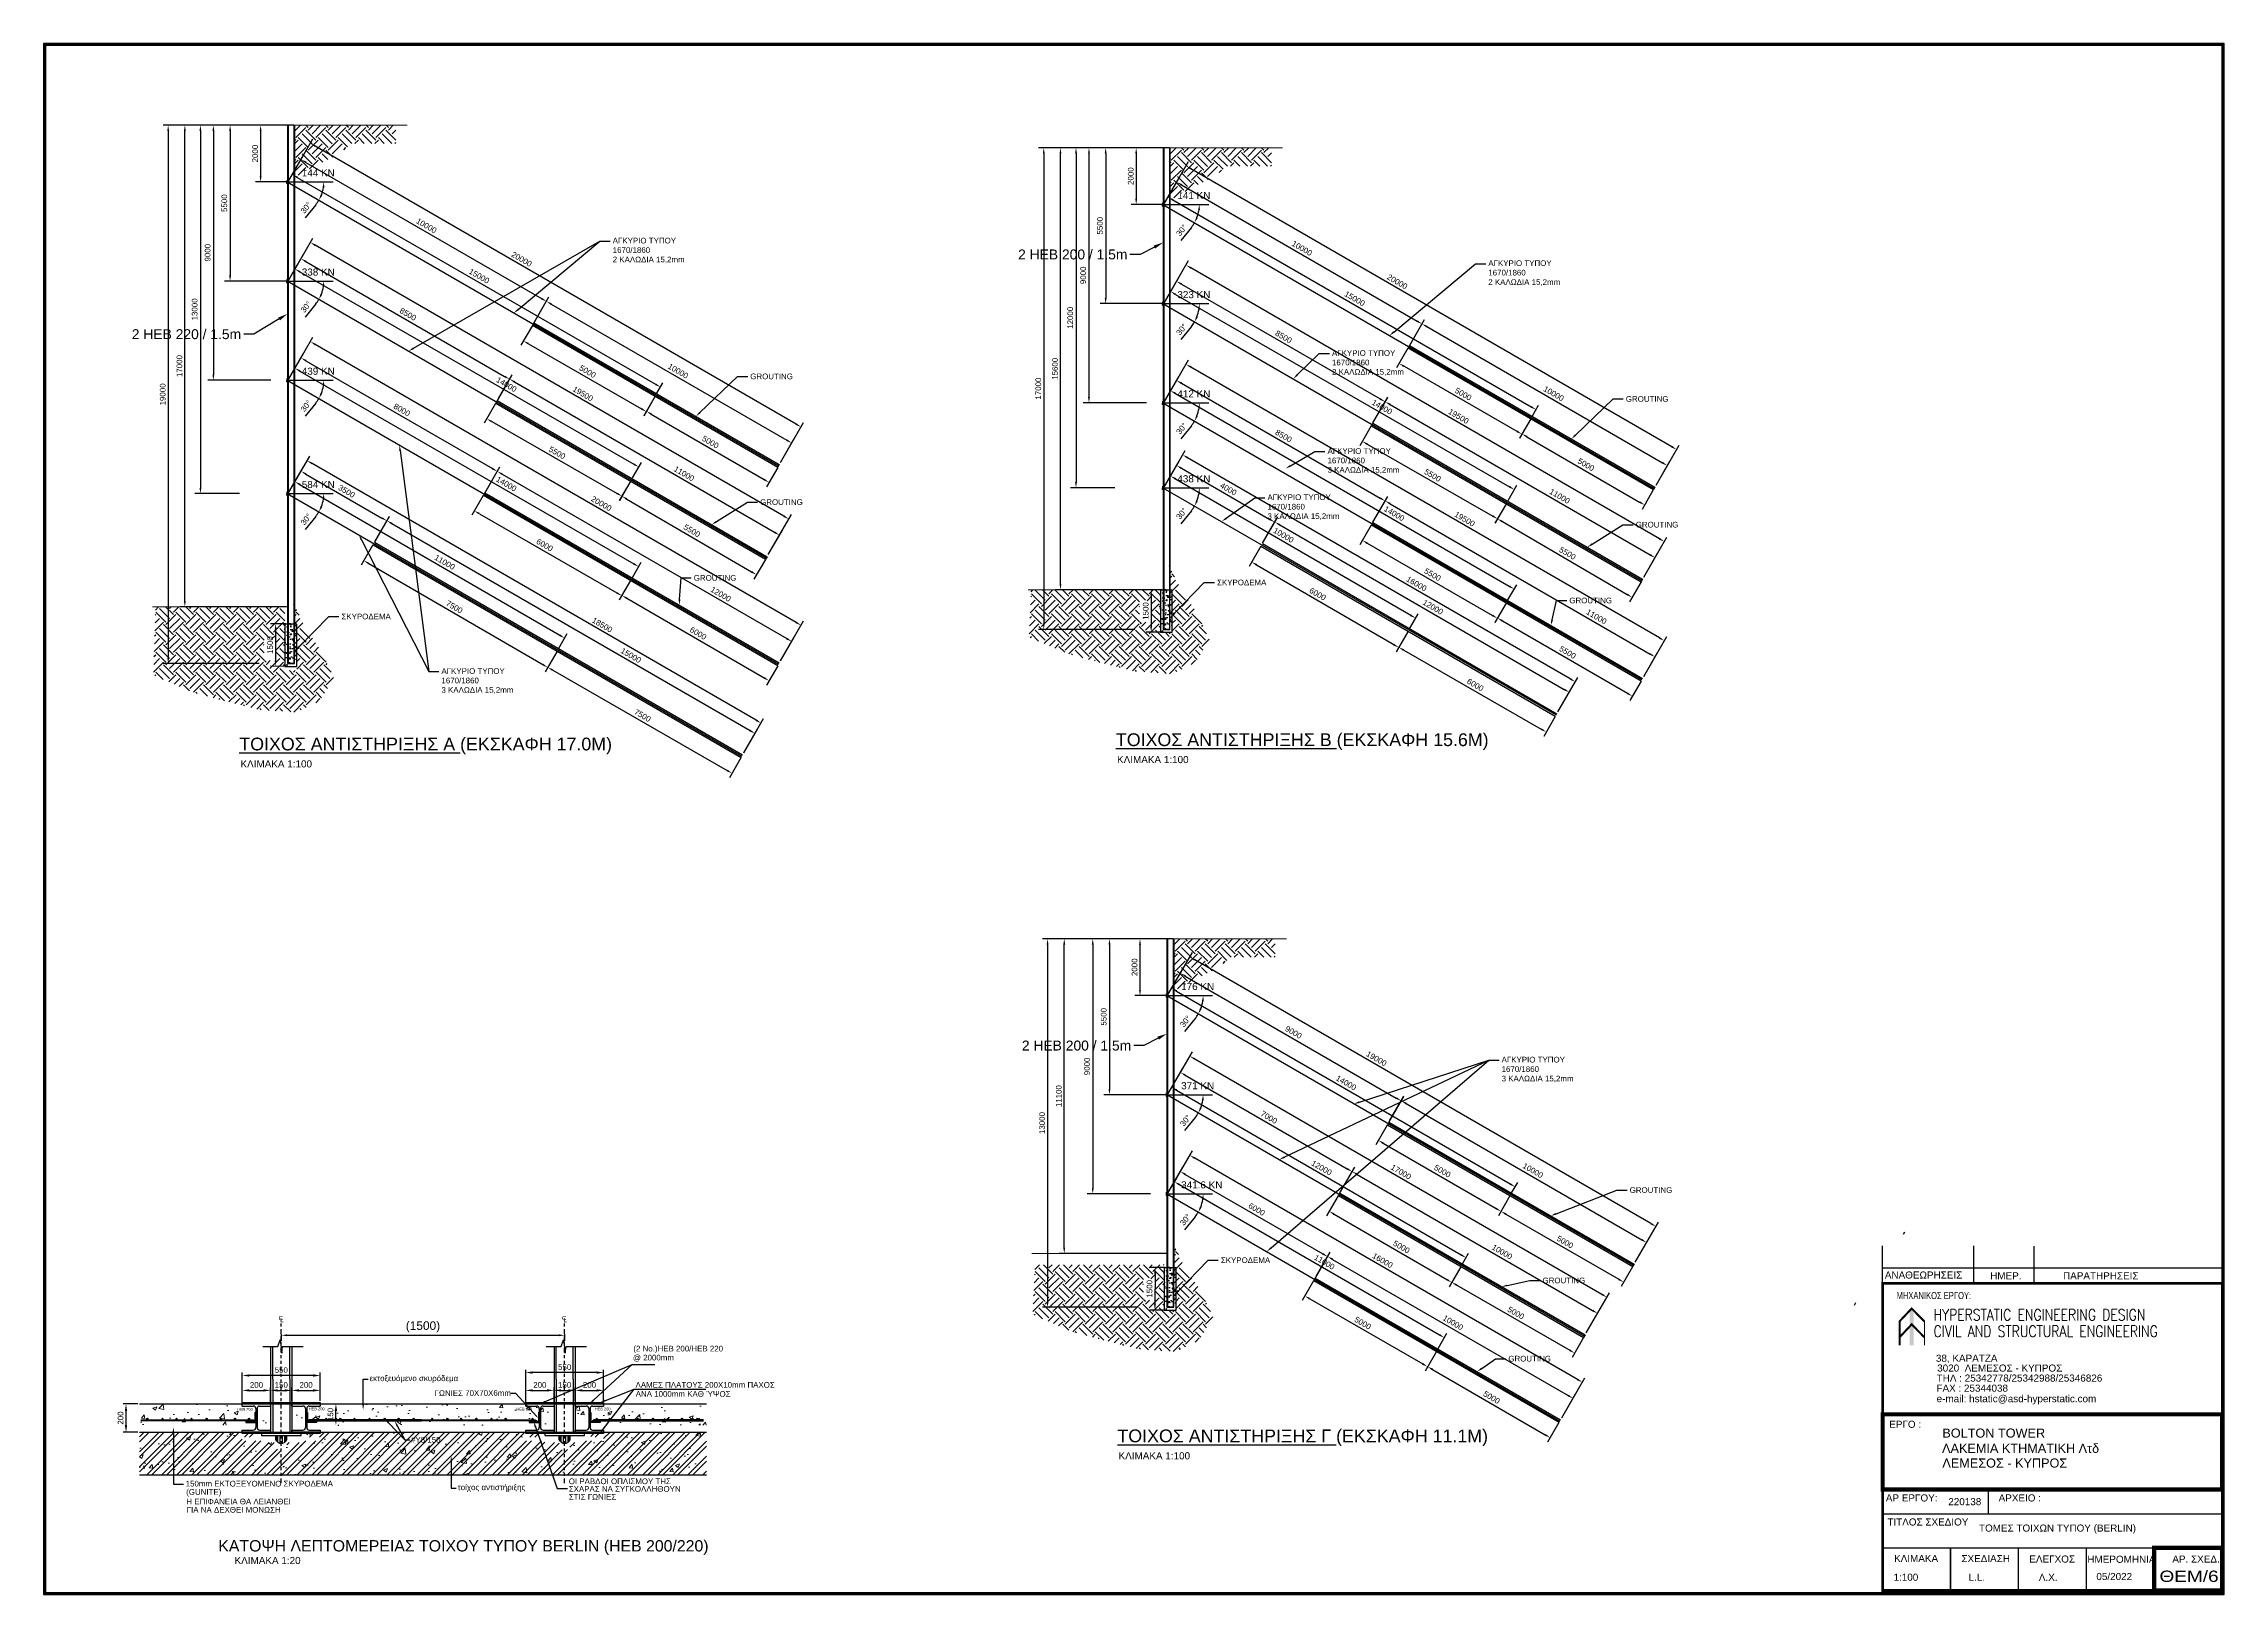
# Model space of a CAD drawing. Header units: inches. Extents: x 3 to 172, y -67 to 57.
# Drawn here: x 95.3 to 172.2, y 2.3 to 57 of the extents above; entities that cross this region are included whole.
import ezdxf
from ezdxf import colors
from ezdxf.entities.mleader import LeaderData, LeaderLine
from ezdxf.enums import TextEntityAlignment as Align
from ezdxf.math import Vec2, Vec3

# ---------------------------------------------------------------- set-up
doc = ezdxf.new("R2010")
doc.units = ezdxf.units.IN
doc.header["$MEASUREMENT"] = 0
doc.linetypes.add('HIDDEN', pattern=[0.375, 0.25, -0.125])
doc.linetypes.add('PHANTOM2', pattern=[31.75, 15.875, -3.175, 3.175, -3.175, 3.175, -3.175])
for name, color, linetype in [('2', 2, 'Continuous'), ('3', 1, 'Continuous'), ('7', 7, 'Continuous'), ('BEAMS', 3, 'Continuous'), ('BORDER-1', 5, 'Continuous'), ('CONCRETE', 3, 'Continuous'), ('DETAILS', 3, 'Continuous'), ('GRAMMES EKSKAFHS', 1, 'Continuous'), ('L2 COLUMN Wall', 7, 'Continuous'), ('LOGO-A1', 4, 'Continuous'), ('PILES 1500', 3, 'Continuous'), ('REINFORCEMENT', 6, 'Continuous'), ('SIDERA', 2, 'Continuous'), ('STATIC', 3, 'Continuous'), ('STATICA', 3, 'Continuous'), ('TEXT', 3, 'Continuous'), ('TEXT-COLUMNS', 4, 'Continuous'), ('TITLE', 7, 'Continuous')]:
    doc.layers.add(name, color=color, linetype=linetype)
doc.styles.add('AG', font='arial.ttf', dxfattribs={"height": 0.8})
doc.styles.add('arial greek', font='arial.ttf')
doc.styles.add('arialgr', font='arial.ttf', dxfattribs={"height": 0.2})
doc.styles.add('GREEKS', font='greeks', dxfattribs={"height": 0.2})
doc.styles.add('ROMANT', font='romant', dxfattribs={"height": 0.7})
doc.styles.get("Standard").update_dxf_attribs({"font": 'arial.ttf'})
doc.styles.add('Style-WORKING', font='arial.ttf')
doc.styles.add('STYLE1', font='arial.ttf')
doc.styles.add('STYLE2', font='arial.ttf')
doc.dimstyles.new('1-100', dxfattribs={"dimtxt": 0.2, "dimasz": 0.2, "dimexe": 0.2, "dimexo": 0, "dimgap": 0.1, "dimtad": 1, "dimdec": 0, "dimlfac": 1000, "dimzin": 1, "dimdsep": 46, "dimtxsty": 'arial greek', "dimcen": 0.02, "dimclrd": 1, "dimclre": 1, "dimclrt": 3, "dimadec": 3, "dimazin": 0, "dimtfac": 0.1, "dimtdec": 0, "dimtmove": 0, "dimatfit": 2, "dimfxl": 1, "dimtolj": 1, "dimtzin": 0, "dimarcsym": 0})
doc.dimstyles.new('1-20', dxfattribs={"dimtxt": 0.2, "dimasz": 0.25, "dimexe": 0.1, "dimexo": 0.0625, "dimgap": 0.09, "dimtad": 1, "dimdec": 0, "dimlfac": 200, "dimzin": 0, "dimdsep": 46, "dimtxsty": 'STYLE1', "dimcen": 0, "dimclrd": 1, "dimclre": 1, "dimclrt": 3, "dimadec": 0, "dimazin": 0, "dimtfac": 1, "dimtdec": 0, "dimtofl": 0, "dimtmove": 0, "dimatfit": 3, "dimfxl": 1, "dimtolj": 1, "dimtzin": 0, "dimarcsym": 0})
doc.dimstyles.new('style 1', dxfattribs={"dimtxt": 0.2, "dimasz": 0.2, "dimexe": 0.18, "dimexo": 0.0625, "dimgap": 0.09, "dimtad": 1, "dimdec": 0, "dimlfac": 1000, "dimzin": 0, "dimdsep": 46, "dimtxsty": 'STYLE2', "dimcen": 0.09, "dimclrd": 1, "dimclre": 1, "dimclrt": 3, "dimadec": 3, "dimazin": 0, "dimtfac": 1, "dimtdec": 0, "dimtofl": 0, "dimtmove": 0, "dimatfit": 3, "dimfxl": 1, "dimtolj": 1, "dimtzin": 0, "dimarcsym": 0})
pattern_1 = [(135, (111.816442, 11.832472), (0.011048543, 0.011048543), [])]
pattern_2 = [(135, (121.816442, 11.832472), (0.011048543, 0.011048543), [])]

# ---------------------------------------------------------------- blocks, each defined once
blk = doc.blocks.new('A$C384818B6')
at = {"layer": 'CONCRETE', "linetype": 'Continuous'}
for p, q in [((-1, 0), (1, 0)), ((-1, -0.15), (-1, 0)), ((1, 0), (1, -0.15)), ((-1, -0.15), (-0.225, -0.15)), ((-0.045, -0.33), (-0.045, -1.67)), ((0.045, -0.33), (0.045, -1.67)), ((0.225, -0.15), (1, -0.15)), ((-1, -1.85), (-0.225, -1.85)), ((-1, -2), (-1, -1.85)), ((-1, -2), (1, -2)), ((1, -2), (-1, -2)), ((0.225, -1.85), (1, -1.85)), ((1, -1.85), (1, -2))]:
    blk.add_line(p, q, dxfattribs=at)
for centre, start, end in [((-0.225, -0.33), 0, 90), ((0.225, -0.33), 90, 180), ((-0.225, -1.67), 270, 0), ((0.225, -1.67), 180, 270)]:
    blk.add_arc(centre, 0.18, start, end, dxfattribs=at)
blk = doc.blocks.new('*D156')
at = {"layer": 'DefPoints', "color": 0, "linetype": 'Continuous', "transparency": 16777216}
for p in [(105.568, 8.982), (105.568, 8.982), (105.568, 8.232)]:
    blk.add_point(p, dxfattribs=at)
at = {"layer": 'REINFORCEMENT', "color": 1, "linetype": 'Continuous', "lineweight": -2, "transparency": 16777216}
for p, q in [((105.568, 8.482), (105.568, 8.732)), ((105.631, 8.982), (105.668, 8.982)), ((105.631, 8.232), (105.668, 8.232))]:
    blk.add_line(p, q, dxfattribs=at)
at = {"layer": 'REINFORCEMENT', "color": 1, "linetype": 'Continuous', "transparency": 16777216}
for points in [[(105.527, 8.732), (105.61, 8.732), (105.568, 8.982)], [(105.527, 8.482), (105.61, 8.482), (105.568, 8.232)]]:
    blk.add_solid(points, dxfattribs=at)
at = {"layer": 'REINFORCEMENT', "color": 3, "linetype": 'Continuous', "lineweight": 0, "transparency": 16777216, "insert": (105.376, 8.607), "char_height": 0.2, "attachment_point": 5, "rotation": 90, "style": 'STYLE1'}
blk.add_mtext('\\A1;150', dxfattribs=at)
blk = doc.blocks.new('*D157')
at = {"layer": 'DefPoints', "color": 0, "linetype": 'Continuous', "transparency": 16777216}
for p in [(103.64, 11.438), (113.64, 11.438), (113.64, 11.403)]:
    blk.add_point(p, dxfattribs=at)
at = {"layer": 'REINFORCEMENT', "color": 1, "linetype": 'Continuous', "lineweight": -2, "transparency": 16777216}
for p, q in [((103.64, 11.438), (103.64, 11.203)), ((103.84, 11.403), (113.44, 11.403)), ((113.64, 11.438), (113.64, 11.203))]:
    blk.add_line(p, q, dxfattribs=at)
at = {"layer": 'REINFORCEMENT', "color": 1, "linetype": 'Continuous', "transparency": 16777216}
for points in [[(103.84, 11.436), (103.84, 11.37), (103.64, 11.403)], [(113.44, 11.436), (113.44, 11.37), (113.64, 11.403)]]:
    blk.add_solid(points, dxfattribs=at)
at = {"layer": 'REINFORCEMENT', "color": 3, "linetype": 'Continuous', "lineweight": 0, "transparency": 16777216, "insert": (108.64, 11.7), "char_height": 0.2, "attachment_point": 5, "style": 'arial greek'}
blk.add_mtext('\\A1;{\\fArial|b0|i0|c0|p34;\\H1.5x;(1500)\\fArial|b0|i0|c161|p34; }', dxfattribs=at)
blk = doc.blocks.new('*D158')
at = {"layer": 'DefPoints', "color": 0, "linetype": 'Continuous', "transparency": 16777216}
for p in [(103.265, 9.458), (102.265, 8.982), (103.265, 8.982)]:
    blk.add_point(p, dxfattribs=at)
at = {"layer": 'REINFORCEMENT', "color": 1, "linetype": 'Continuous', "lineweight": -2, "transparency": 16777216}
for p, q in [((102.265, 9.045), (102.265, 9.558)), ((102.515, 9.458), (103.015, 9.458)), ((103.265, 9.045), (103.265, 9.558))]:
    blk.add_line(p, q, dxfattribs=at)
at = {"layer": 'REINFORCEMENT', "color": 1, "linetype": 'Continuous', "transparency": 16777216}
for points in [[(102.515, 9.499), (102.515, 9.416), (102.265, 9.458)], [(103.015, 9.499), (103.015, 9.416), (103.265, 9.458)]]:
    blk.add_solid(points, dxfattribs=at)
at = {"layer": 'REINFORCEMENT', "color": 3, "linetype": 'Continuous', "lineweight": 0, "transparency": 16777216, "insert": (102.765, 9.65), "char_height": 0.2, "attachment_point": 5, "style": 'STYLE1'}
blk.add_mtext('\\A1;200', dxfattribs=at)
blk = doc.blocks.new('*D159')
at = {"layer": 'DefPoints', "color": 0, "linetype": 'Continuous', "transparency": 16777216}
for p in [(104.015, 9.458), (103.265, 9.032), (104.015, 9.032)]:
    blk.add_point(p, dxfattribs=at)
at = {"layer": 'REINFORCEMENT', "color": 1, "linetype": 'Continuous', "lineweight": -2, "transparency": 16777216}
for p, q in [((103.265, 9.095), (103.265, 9.558)), ((103.515, 9.458), (103.765, 9.458)), ((104.015, 9.095), (104.015, 9.558))]:
    blk.add_line(p, q, dxfattribs=at)
at = {"layer": 'REINFORCEMENT', "color": 1, "linetype": 'Continuous', "transparency": 16777216}
for points in [[(103.515, 9.499), (103.515, 9.416), (103.265, 9.458)], [(103.765, 9.499), (103.765, 9.416), (104.015, 9.458)]]:
    blk.add_solid(points, dxfattribs=at)
at = {"layer": 'REINFORCEMENT', "color": 3, "linetype": 'Continuous', "lineweight": 0, "transparency": 16777216, "insert": (103.64, 9.65), "char_height": 0.2, "attachment_point": 5, "style": 'STYLE1'}
blk.add_mtext('\\A1;150', dxfattribs=at)
blk = doc.blocks.new('*D160')
at = {"layer": 'DefPoints', "color": 0, "linetype": 'Continuous', "transparency": 16777216}
for p in [(105.015, 9.458), (104.015, 9.032), (105.015, 9.032)]:
    blk.add_point(p, dxfattribs=at)
at = {"layer": 'REINFORCEMENT', "color": 1, "linetype": 'Continuous', "lineweight": -2, "transparency": 16777216}
for p, q in [((104.015, 9.095), (104.015, 9.558)), ((104.265, 9.458), (104.765, 9.458)), ((105.015, 9.095), (105.015, 9.558))]:
    blk.add_line(p, q, dxfattribs=at)
at = {"layer": 'REINFORCEMENT', "color": 1, "linetype": 'Continuous', "transparency": 16777216}
for points in [[(104.265, 9.499), (104.265, 9.416), (104.015, 9.458)], [(104.765, 9.499), (104.765, 9.416), (105.015, 9.458)]]:
    blk.add_solid(points, dxfattribs=at)
at = {"layer": 'REINFORCEMENT', "color": 3, "linetype": 'Continuous', "lineweight": 0, "transparency": 16777216, "insert": (104.515, 9.65), "char_height": 0.2, "attachment_point": 5, "style": 'STYLE1'}
blk.add_mtext('\\A1;200', dxfattribs=at)
blk = doc.blocks.new('*D161')
at = {"layer": 'DefPoints', "color": 0, "linetype": 'Continuous', "transparency": 16777216}
for p in [(102.265, 9.984), (102.265, 9.032), (105.015, 9.032)]:
    blk.add_point(p, dxfattribs=at)
at = {"layer": 'REINFORCEMENT', "color": 1, "linetype": 'Continuous', "lineweight": -2, "transparency": 16777216}
for p, q in [((102.265, 9.095), (102.265, 10.084)), ((105.015, 9.095), (105.015, 10.084)), ((104.765, 9.984), (102.515, 9.984))]:
    blk.add_line(p, q, dxfattribs=at)
at = {"layer": 'REINFORCEMENT', "color": 1, "linetype": 'Continuous', "transparency": 16777216}
for points in [[(102.515, 10.026), (102.515, 9.942), (102.265, 9.984)], [(104.765, 10.026), (104.765, 9.942), (105.015, 9.984)]]:
    blk.add_solid(points, dxfattribs=at)
at = {"layer": 'REINFORCEMENT', "color": 3, "linetype": 'Continuous', "lineweight": 0, "transparency": 16777216, "insert": (103.64, 10.176), "char_height": 0.2, "attachment_point": 5, "style": 'STYLE1'}
blk.add_mtext('\\A1;550', dxfattribs=at)
blk = doc.blocks.new('*D162')
at = {"layer": 'DefPoints', "color": 0, "linetype": 'Continuous', "transparency": 16777216}
for p in [(113.265, 9.458), (112.265, 8.982), (113.265, 8.982)]:
    blk.add_point(p, dxfattribs=at)
at = {"layer": 'REINFORCEMENT', "color": 1, "linetype": 'Continuous', "lineweight": -2, "transparency": 16777216}
for p, q in [((112.265, 9.045), (112.265, 9.558)), ((112.515, 9.458), (113.015, 9.458)), ((113.265, 9.045), (113.265, 9.558))]:
    blk.add_line(p, q, dxfattribs=at)
at = {"layer": 'REINFORCEMENT', "color": 1, "linetype": 'Continuous', "transparency": 16777216}
for points in [[(112.515, 9.499), (112.515, 9.416), (112.265, 9.458)], [(113.015, 9.499), (113.015, 9.416), (113.265, 9.458)]]:
    blk.add_solid(points, dxfattribs=at)
at = {"layer": 'REINFORCEMENT', "color": 3, "linetype": 'Continuous', "lineweight": 0, "transparency": 16777216, "insert": (112.765, 9.65), "char_height": 0.2, "attachment_point": 5, "style": 'STYLE1'}
blk.add_mtext('\\A1;200', dxfattribs=at)
blk = doc.blocks.new('*D163')
at = {"layer": 'DefPoints', "color": 0, "linetype": 'Continuous', "transparency": 16777216}
for p in [(114.015, 9.458), (113.265, 9.032), (114.015, 9.032)]:
    blk.add_point(p, dxfattribs=at)
at = {"layer": 'REINFORCEMENT', "color": 1, "linetype": 'Continuous', "lineweight": -2, "transparency": 16777216}
for p, q in [((113.265, 9.095), (113.265, 9.558)), ((113.515, 9.458), (113.765, 9.458)), ((114.015, 9.095), (114.015, 9.558))]:
    blk.add_line(p, q, dxfattribs=at)
at = {"layer": 'REINFORCEMENT', "color": 1, "linetype": 'Continuous', "transparency": 16777216}
for points in [[(113.515, 9.499), (113.515, 9.416), (113.265, 9.458)], [(113.765, 9.499), (113.765, 9.416), (114.015, 9.458)]]:
    blk.add_solid(points, dxfattribs=at)
at = {"layer": 'REINFORCEMENT', "color": 3, "linetype": 'Continuous', "lineweight": 0, "transparency": 16777216, "insert": (113.64, 9.65), "char_height": 0.2, "attachment_point": 5, "style": 'STYLE1'}
blk.add_mtext('\\A1;150', dxfattribs=at)
blk = doc.blocks.new('*D164')
at = {"layer": 'DefPoints', "color": 0, "linetype": 'Continuous', "transparency": 16777216}
for p in [(115.015, 9.458), (114.015, 9.032), (115.015, 9.032)]:
    blk.add_point(p, dxfattribs=at)
at = {"layer": 'REINFORCEMENT', "color": 1, "linetype": 'Continuous', "lineweight": -2, "transparency": 16777216}
for p, q in [((114.015, 9.095), (114.015, 9.558)), ((114.265, 9.458), (114.765, 9.458)), ((115.015, 9.095), (115.015, 9.558))]:
    blk.add_line(p, q, dxfattribs=at)
at = {"layer": 'REINFORCEMENT', "color": 1, "linetype": 'Continuous', "transparency": 16777216}
for points in [[(114.265, 9.499), (114.265, 9.416), (114.015, 9.458)], [(114.765, 9.499), (114.765, 9.416), (115.015, 9.458)]]:
    blk.add_solid(points, dxfattribs=at)
at = {"layer": 'REINFORCEMENT', "color": 3, "linetype": 'Continuous', "lineweight": 0, "transparency": 16777216, "insert": (114.515, 9.65), "char_height": 0.2, "attachment_point": 5, "style": 'STYLE1'}
blk.add_mtext('\\A1;200', dxfattribs=at)
blk = doc.blocks.new('*D165')
at = {"layer": 'DefPoints', "color": 0, "linetype": 'Continuous', "transparency": 16777216}
for p in [(112.265, 10.087), (112.265, 9.032), (115.015, 9.032)]:
    blk.add_point(p, dxfattribs=at)
at = {"layer": 'REINFORCEMENT', "color": 1, "linetype": 'Continuous', "lineweight": -2, "transparency": 16777216}
for p, q in [((112.265, 9.095), (112.265, 10.187)), ((114.765, 10.087), (112.515, 10.087)), ((115.015, 9.095), (115.015, 10.187))]:
    blk.add_line(p, q, dxfattribs=at)
at = {"layer": 'REINFORCEMENT', "color": 1, "linetype": 'Continuous', "transparency": 16777216}
for points in [[(112.515, 10.129), (112.515, 10.046), (112.265, 10.087)], [(114.765, 10.129), (114.765, 10.046), (115.015, 10.087)]]:
    blk.add_solid(points, dxfattribs=at)
at = {"layer": 'REINFORCEMENT', "color": 3, "linetype": 'Continuous', "lineweight": 0, "transparency": 16777216, "insert": (113.64, 10.279), "char_height": 0.2, "attachment_point": 5, "style": 'STYLE1'}
blk.add_mtext('\\A1;550', dxfattribs=at)
blk = doc.blocks.new('*D166')
at = {"layer": 'DefPoints', "color": 0, "linetype": 'Continuous', "transparency": 16777216}
for p in [(98.161, 8.982), (98.64, 8.982), (98.64, 7.982)]:
    blk.add_point(p, dxfattribs=at)
at = {"layer": 'REINFORCEMENT', "color": 1, "linetype": 'Continuous', "lineweight": -2, "transparency": 16777216}
for p, q in [((98.577, 8.982), (98.061, 8.982)), ((98.161, 8.232), (98.161, 8.732)), ((98.577, 7.982), (98.061, 7.982))]:
    blk.add_line(p, q, dxfattribs=at)
at = {"layer": 'REINFORCEMENT', "color": 1, "linetype": 'Continuous', "transparency": 16777216}
for points in [[(98.119, 8.732), (98.202, 8.732), (98.161, 8.982)], [(98.119, 8.232), (98.202, 8.232), (98.161, 7.982)]]:
    blk.add_solid(points, dxfattribs=at)
at = {"layer": 'REINFORCEMENT', "color": 3, "linetype": 'Continuous', "lineweight": 0, "transparency": 16777216, "insert": (97.969, 8.482), "char_height": 0.2, "attachment_point": 5, "rotation": 90, "style": 'STYLE1'}
blk.add_mtext('\\A1;200', dxfattribs=at)
blk = doc.blocks.new('*D167')
at = {"layer": 'DefPoints', "color": 0, "linetype": 'Continuous', "ltscale": 4, "transparency": 16777216}
for p in [(103.867, 36.513), (103.438, 35.014), (103.864, 35.013)]:
    blk.add_point(p, dxfattribs=at)
at = {"layer": 'DETAILS', "color": 1, "linetype": 'Continuous', "lineweight": -2, "ltscale": 4, "transparency": 16777216}
for p, q in [((103.805, 36.514), (103.261, 36.515)), ((103.441, 36.314), (103.438, 35.214)), ((103.801, 35.014), (103.258, 35.015))]:
    blk.add_line(p, q, dxfattribs=at)
at = {"layer": 'DETAILS', "color": 1, "linetype": 'Continuous', "ltscale": 4, "transparency": 16777216}
for points in [[(103.407, 36.315), (103.474, 36.314), (103.441, 36.514)], [(103.405, 35.215), (103.471, 35.214), (103.438, 35.014)]]:
    blk.add_solid(points, dxfattribs=at)
at = {"layer": 'DETAILS', "color": 3, "linetype": 'Continuous', "lineweight": 15, "ltscale": 4, "transparency": 16777216, "insert": (103.247, 35.765), "char_height": 0.2, "attachment_point": 5, "rotation": 89.86631, "style": 'STYLE2'}
blk.add_mtext('\\A1;1500', dxfattribs=at)
blk = doc.blocks.new('*D168')
at = {"layer": 'DefPoints', "color": 0, "linetype": 'Continuous', "ltscale": 4, "transparency": 16777216}
for p in [(103.875, 52.104), (112.994, 47.897), (112.531, 47.096)]:
    blk.add_point(p, dxfattribs=at)
at = {"layer": 'DETAILS', "color": 1, "linetype": 'Continuous', "lineweight": -2, "ltscale": 4, "transparency": 16777216}
for p, q in [((103.906, 52.158), (104.428, 53.06)), ((104.511, 52.804), (112.821, 47.997)), ((112.562, 47.15), (113.084, 48.052))]:
    blk.add_line(p, q, dxfattribs=at)
at = {"layer": 'DETAILS', "color": 1, "linetype": 'Continuous', "ltscale": 4, "transparency": 16777216}
for points in [[(104.528, 52.833), (104.495, 52.775), (104.338, 52.904)], [(112.838, 48.026), (112.804, 47.968), (112.994, 47.897)]]:
    blk.add_solid(points, dxfattribs=at)
at = {"layer": 'DETAILS', "color": 3, "linetype": 'Continuous', "lineweight": 15, "ltscale": 4, "transparency": 16777216, "insert": (108.762, 50.567), "char_height": 0.2, "attachment_point": 5, "rotation": 329.95149, "style": 'STYLE2'}
blk.add_mtext('\\A1;10000', dxfattribs=at)
blk = doc.blocks.new('*D169')
at = {"layer": 'DefPoints', "color": 0, "linetype": 'Continuous', "ltscale": 4, "transparency": 16777216}
for p in [(112.567, 47.158), (121.654, 42.896), (121.225, 42.154)]:
    blk.add_point(p, dxfattribs=at)
at = {"layer": 'DETAILS', "color": 1, "linetype": 'Continuous', "lineweight": -2, "ltscale": 4, "transparency": 16777216}
for p, q in [((112.598, 47.212), (113.086, 48.056)), ((113.169, 47.8), (121.481, 42.996)), ((121.256, 42.208), (121.744, 43.052))]:
    blk.add_line(p, q, dxfattribs=at)
at = {"layer": 'DETAILS', "color": 1, "linetype": 'Continuous', "ltscale": 4, "transparency": 16777216}
for points in [[(113.186, 47.829), (113.152, 47.771), (112.996, 47.9)], [(121.497, 43.025), (121.464, 42.967), (121.654, 42.896)]]:
    blk.add_solid(points, dxfattribs=at)
at = {"layer": 'DETAILS', "color": 3, "linetype": 'Continuous', "lineweight": 15, "ltscale": 4, "transparency": 16777216, "insert": (117.643, 45.437), "char_height": 0.2, "attachment_point": 5, "rotation": 329.97206, "style": 'STYLE2'}
blk.add_mtext('\\A1;10000', dxfattribs=at)
blk = doc.blocks.new('*D170')
at = {"layer": 'DefPoints', "color": 0, "linetype": 'Continuous', "ltscale": 4, "transparency": 16777216}
for p in [(104.668, 53.475), (103.911, 52.165), (121.225, 42.154)]:
    blk.add_point(p, dxfattribs=at)
at = {"layer": 'DETAILS', "color": 1, "linetype": 'Continuous', "lineweight": -2, "ltscale": 4, "transparency": 16777216}
for p, q in [((103.942, 52.219), (104.758, 53.631)), ((121.809, 43.563), (104.841, 53.375)), ((121.256, 42.208), (122.072, 43.619))]:
    blk.add_line(p, q, dxfattribs=at)
at = {"layer": 'DETAILS', "color": 1, "linetype": 'Continuous', "ltscale": 4, "transparency": 16777216}
for points in [[(104.858, 53.404), (104.825, 53.346), (104.668, 53.475)], [(121.825, 43.592), (121.792, 43.535), (121.982, 43.463)]]:
    blk.add_solid(points, dxfattribs=at)
at = {"layer": 'DETAILS', "color": 3, "linetype": 'Continuous', "lineweight": 15, "ltscale": 4, "transparency": 16777216, "insert": (112.123, 49.386), "char_height": 0.2, "attachment_point": 5, "rotation": 329.96144, "style": 'STYLE2'}
blk.add_mtext('\\A1;20000', dxfattribs=at)
blk = doc.blocks.new('*D250')
at = {"layer": 'DefPoints', "color": 0, "transparency": 16777216}
for p in [(103.696, 52.116), (103.853, 52.116), (105.124, 51.892), (105.23, 52.116), (121.189, 42.092)]:
    blk.add_point(p, dxfattribs=at)
at = {"layer": 'STATICA', "color": 1, "lineweight": -2, "transparency": 16777216}
blk.add_line((104.857, 51.306), (104.485, 50.845), dxfattribs=at)
for start, end in [(338.85946, 351.10201), (321.06349, 329.96147)]:
    blk.add_arc((103.854, 52.116), 1.289, start, end, dxfattribs=at)
at = {"layer": 'STATICA', "color": 1, "transparency": 16777216}
for points in [[(105.087, 51.636), (105.026, 51.665), (104.97, 51.47)], [(105.094, 51.919), (105.161, 51.914), (105.143, 52.116)]]:
    blk.add_solid(points, dxfattribs=at)
at = {"layer": 'STATICA', "color": 3, "transparency": 16777216, "insert": (104.513, 51.202), "char_height": 0.2, "attachment_point": 5, "rotation": 51.06349, "style": 'arial greek'}
blk.add_mtext('\\A1;30%%D', dxfattribs=at)
blk = doc.blocks.new('*D171')
at = {"layer": 'DefPoints', "color": 0, "linetype": 'Continuous', "ltscale": 4, "transparency": 16777216}
for p in [(103.875, 52.104), (117.02, 44.871), (116.864, 44.601)]:
    blk.add_point(p, dxfattribs=at)
at = {"layer": 'DETAILS', "color": 1, "linetype": 'Continuous', "lineweight": -2, "ltscale": 4, "transparency": 16777216}
for p, q in [((103.906, 52.158), (104.121, 52.529)), ((104.204, 52.274), (116.847, 44.971)), ((116.895, 44.655), (117.11, 45.027))]:
    blk.add_line(p, q, dxfattribs=at)
at = {"layer": 'DETAILS', "color": 1, "linetype": 'Continuous', "ltscale": 4, "transparency": 16777216}
for points in [[(104.221, 52.302), (104.188, 52.245), (104.031, 52.374)], [(116.863, 45), (116.83, 44.943), (117.02, 44.871)]]:
    blk.add_solid(points, dxfattribs=at)
at = {"layer": 'DETAILS', "color": 3, "linetype": 'Continuous', "lineweight": 15, "ltscale": 4, "transparency": 16777216, "insert": (110.622, 48.789), "char_height": 0.2, "attachment_point": 5, "rotation": 329.98991, "style": 'STYLE2'}
blk.add_mtext('\\A1;15000', dxfattribs=at)
blk = doc.blocks.new('*D172')
at = {"layer": 'DefPoints', "color": 0, "linetype": 'Continuous', "ltscale": 4, "transparency": 16777216}
for p in [(116.864, 44.601), (121.189, 42.092), (120.85, 41.508)]:
    blk.add_point(p, dxfattribs=at)
at = {"layer": 'DETAILS', "color": 1, "linetype": 'Continuous', "lineweight": -2, "ltscale": 4, "transparency": 16777216}
for p, q in [((116.833, 44.547), (116.435, 43.862)), ((116.698, 43.917), (120.677, 41.609)), ((121.158, 42.038), (120.76, 41.353))]:
    blk.add_line(p, q, dxfattribs=at)
at = {"layer": 'DETAILS', "color": 1, "linetype": 'Continuous', "ltscale": 4, "transparency": 16777216}
for points in [[(116.715, 43.946), (116.682, 43.888), (116.525, 44.018)], [(120.694, 41.637), (120.66, 41.58), (120.85, 41.508)]]:
    blk.add_solid(points, dxfattribs=at)
at = {"layer": 'DETAILS', "color": 3, "linetype": 'Continuous', "lineweight": 15, "ltscale": 4, "transparency": 16777216, "insert": (118.784, 42.929), "char_height": 0.2, "attachment_point": 5, "rotation": 329.876, "style": 'STYLE2'}
blk.add_mtext('\\A1;5000', dxfattribs=at)
blk = doc.blocks.new('*D173')
at = {"layer": 'DefPoints', "color": 0, "linetype": 'Continuous', "ltscale": 4, "transparency": 16777216}
for p in [(112.531, 47.096), (116.521, 44.006), (116.864, 44.601)]:
    blk.add_point(p, dxfattribs=at)
at = {"layer": 'DETAILS', "color": 1, "linetype": 'Continuous', "lineweight": -2, "ltscale": 4, "transparency": 16777216}
for p, q in [((112.5, 47.042), (112.099, 46.345)), ((112.362, 46.401), (116.348, 44.106)), ((116.833, 44.547), (116.432, 43.85))]:
    blk.add_line(p, q, dxfattribs=at)
at = {"layer": 'DETAILS', "color": 1, "linetype": 'Continuous', "ltscale": 4, "transparency": 16777216}
for points in [[(112.379, 46.43), (112.345, 46.373), (112.189, 46.501)], [(116.365, 44.135), (116.331, 44.077), (116.521, 44.006)]]:
    blk.add_solid(points, dxfattribs=at)
at = {"layer": 'DETAILS', "color": 3, "linetype": 'Continuous', "lineweight": 15, "ltscale": 4, "transparency": 16777216, "insert": (114.451, 45.42), "char_height": 0.2, "attachment_point": 5, "rotation": 330.06551, "style": 'STYLE2'}
blk.add_mtext('\\A1;5000', dxfattribs=at)
blk = doc.blocks.new('*D251')
at = {"layer": 'DefPoints', "color": 0, "linetype": 'Continuous', "transparency": 16777216}
for p in [(100.238, 54.113), (103.884, 54.113), (103.885, 37.113)]:
    blk.add_point(p, dxfattribs=at)
at = {"layer": 'TEXT', "color": 1, "linetype": 'Continuous', "lineweight": -2, "transparency": 16777216}
for p, q in [((103.821, 54.113), (100.058, 54.113)), ((100.238, 37.313), (100.238, 53.913)), ((103.823, 37.113), (100.058, 37.113))]:
    blk.add_line(p, q, dxfattribs=at)
at = {"layer": 'TEXT', "color": 1, "linetype": 'Continuous', "transparency": 16777216}
for points in [[(100.205, 53.913), (100.271, 53.913), (100.238, 54.113)], [(100.205, 37.313), (100.271, 37.313), (100.238, 37.113)]]:
    blk.add_solid(points, dxfattribs=at)
at = {"layer": 'TEXT', "color": 3, "linetype": 'Continuous', "transparency": 16777216, "insert": (100.046, 45.613), "char_height": 0.2, "attachment_point": 5, "rotation": 90, "style": 'STYLE2'}
blk.add_mtext('\\A1;17000', dxfattribs=at)
blk = doc.blocks.new('*D174')
at = {"layer": 'DefPoints', "color": 0, "linetype": 'Continuous', "transparency": 16777216}
for p in [(102.922, 54.113), (99.649, 35.113), (102.922, 35.113)]:
    blk.add_point(p, dxfattribs=at)
at = {"layer": 'TEXT', "color": 1, "linetype": 'Continuous', "lineweight": -2, "transparency": 16777216}
for p, q in [((102.86, 54.113), (99.469, 54.113)), ((99.649, 53.913), (99.649, 35.313)), ((102.86, 35.113), (99.469, 35.113))]:
    blk.add_line(p, q, dxfattribs=at)
at = {"layer": 'TEXT', "color": 1, "linetype": 'Continuous', "transparency": 16777216}
for points in [[(99.616, 53.913), (99.682, 53.913), (99.649, 54.113)], [(99.616, 35.313), (99.682, 35.313), (99.649, 35.113)]]:
    blk.add_solid(points, dxfattribs=at)
at = {"layer": 'TEXT', "color": 3, "linetype": 'Continuous', "transparency": 16777216, "insert": (99.457, 44.613), "char_height": 0.2, "attachment_point": 5, "rotation": 90, "style": 'STYLE2'}
blk.add_mtext('\\A1;19000', dxfattribs=at)
blk = doc.blocks.new('*D175')
at = {"layer": 'DefPoints', "color": 0, "linetype": 'Continuous', "transparency": 16777216}
for p in [(103.884, 54.113), (102.911, 52.113), (103.884, 52.113)]:
    blk.add_point(p, dxfattribs=at)
at = {"layer": 'TEXT', "color": 1, "linetype": 'Continuous', "lineweight": -2, "transparency": 16777216}
for p, q in [((103.821, 54.113), (102.731, 54.113)), ((102.911, 53.913), (102.911, 52.313)), ((103.821, 52.113), (102.731, 52.113))]:
    blk.add_line(p, q, dxfattribs=at)
at = {"layer": 'TEXT', "color": 1, "linetype": 'Continuous', "transparency": 16777216}
for points in [[(102.878, 53.913), (102.944, 53.913), (102.911, 54.113)], [(102.878, 52.313), (102.944, 52.313), (102.911, 52.113)]]:
    blk.add_solid(points, dxfattribs=at)
at = {"layer": 'TEXT', "color": 3, "linetype": 'Continuous', "transparency": 16777216, "insert": (102.719, 53.113), "char_height": 0.2, "attachment_point": 5, "rotation": 90, "style": 'STYLE2'}
blk.add_mtext('\\A1;2000', dxfattribs=at)
blk = doc.blocks.new('*D176')
at = {"layer": 'DefPoints', "color": 0, "linetype": 'Continuous', "ltscale": 4, "transparency": 16777216}
for p in [(103.875, 48.604), (111.696, 45.148), (111.234, 44.349)]:
    blk.add_point(p, dxfattribs=at)
at = {"layer": 'DETAILS', "color": 1, "linetype": 'Continuous', "lineweight": -2, "ltscale": 4, "transparency": 16777216}
for p, q in [((103.906, 48.658), (104.427, 49.558)), ((104.51, 49.302), (111.522, 45.248)), ((111.265, 44.403), (111.786, 45.303))]:
    blk.add_line(p, q, dxfattribs=at)
at = {"layer": 'DETAILS', "color": 1, "linetype": 'Continuous', "ltscale": 4, "transparency": 16777216}
for points in [[(104.527, 49.331), (104.493, 49.273), (104.337, 49.402)], [(111.539, 45.277), (111.506, 45.219), (111.696, 45.148)]]:
    blk.add_solid(points, dxfattribs=at)
at = {"layer": 'DETAILS', "color": 3, "linetype": 'Continuous', "lineweight": 15, "ltscale": 4, "transparency": 16777216, "insert": (108.112, 47.441), "char_height": 0.2, "attachment_point": 5, "rotation": 329.96501, "style": 'STYLE2'}
blk.add_mtext('\\A1;8500', dxfattribs=at)
blk = doc.blocks.new('*D177')
at = {"layer": 'DefPoints', "color": 0, "linetype": 'Continuous', "ltscale": 4, "transparency": 16777216}
for p in [(111.269, 44.411), (121.221, 39.645), (120.792, 38.904)]:
    blk.add_point(p, dxfattribs=at)
at = {"layer": 'DETAILS', "color": 1, "linetype": 'Continuous', "lineweight": -2, "ltscale": 4, "transparency": 16777216}
for p, q in [((111.301, 44.465), (111.788, 45.308)), ((111.871, 45.052), (121.047, 39.745)), ((120.823, 38.958), (121.311, 39.801))]:
    blk.add_line(p, q, dxfattribs=at)
at = {"layer": 'DETAILS', "color": 1, "linetype": 'Continuous', "ltscale": 4, "transparency": 16777216}
for points in [[(111.888, 45.081), (111.855, 45.023), (111.698, 45.152)], [(121.064, 39.774), (121.031, 39.717), (121.221, 39.645)]]:
    blk.add_solid(points, dxfattribs=at)
at = {"layer": 'DETAILS', "color": 3, "linetype": 'Continuous', "lineweight": 15, "ltscale": 4, "transparency": 16777216, "insert": (117.854, 41.814), "char_height": 0.2, "attachment_point": 5, "rotation": 329.95928, "style": 'STYLE2'}
blk.add_mtext('\\A1;11000', dxfattribs=at)
blk = doc.blocks.new('*D178')
at = {"layer": 'DefPoints', "color": 0, "linetype": 'Continuous', "ltscale": 4, "transparency": 16777216}
for p in [(104.668, 49.975), (103.911, 48.665), (120.792, 38.904)]:
    blk.add_point(p, dxfattribs=at)
at = {"layer": 'DETAILS', "color": 1, "linetype": 'Continuous', "lineweight": -2, "ltscale": 4, "transparency": 16777216}
for p, q in [((103.942, 48.719), (104.758, 50.131)), ((121.376, 40.314), (104.841, 49.875)), ((120.823, 38.958), (121.639, 40.369))]:
    blk.add_line(p, q, dxfattribs=at)
at = {"layer": 'DETAILS', "color": 1, "linetype": 'Continuous', "ltscale": 4, "transparency": 16777216}
for points in [[(104.858, 49.904), (104.825, 49.846), (104.668, 49.975)], [(121.393, 40.343), (121.359, 40.285), (121.549, 40.214)]]:
    blk.add_solid(points, dxfattribs=at)
at = {"layer": 'DETAILS', "color": 3, "linetype": 'Continuous', "lineweight": 15, "ltscale": 4, "transparency": 16777216, "insert": (114.287, 44.635), "char_height": 0.2, "attachment_point": 5, "rotation": 329.96144, "style": 'STYLE2'}
blk.add_mtext('\\A1;19500', dxfattribs=at)
blk = doc.blocks.new('*D252')
at = {"layer": 'DefPoints', "color": 0, "transparency": 16777216}
for p in [(103.696, 48.616), (103.853, 48.616), (105.23, 48.616), (105.124, 48.392), (120.756, 38.842)]:
    blk.add_point(p, dxfattribs=at)
at = {"layer": 'STATICA', "color": 1, "lineweight": -2, "transparency": 16777216}
blk.add_line((104.857, 47.806), (104.485, 47.345), dxfattribs=at)
for start, end in [(321.06349, 329.96147), (338.85946, 351.10201)]:
    blk.add_arc((103.854, 48.616), 1.289, start, end, dxfattribs=at)
at = {"layer": 'STATICA', "color": 1, "transparency": 16777216}
for points in [[(105.094, 48.419), (105.161, 48.414), (105.143, 48.616)], [(105.087, 48.136), (105.026, 48.165), (104.97, 47.97)]]:
    blk.add_solid(points, dxfattribs=at)
at = {"layer": 'STATICA', "color": 3, "transparency": 16777216, "insert": (104.513, 47.702), "char_height": 0.2, "attachment_point": 5, "rotation": 51.06349, "style": 'arial greek'}
blk.add_mtext('\\A1;30%%D', dxfattribs=at)
blk = doc.blocks.new('*D179')
at = {"layer": 'DefPoints', "color": 0, "linetype": 'Continuous', "ltscale": 4, "transparency": 16777216}
for p in [(103.875, 48.604), (116.006, 41.615), (116.256, 42.05)]:
    blk.add_point(p, dxfattribs=at)
at = {"layer": 'DETAILS', "color": 1, "linetype": 'Continuous', "lineweight": -2, "ltscale": 4, "transparency": 16777216}
for p, q in [((103.906, 48.658), (104.215, 49.194)), ((104.299, 48.938), (116.083, 42.149)), ((116.037, 41.669), (116.346, 42.206))]:
    blk.add_line(p, q, dxfattribs=at)
at = {"layer": 'DETAILS', "color": 1, "linetype": 'Continuous', "ltscale": 4, "transparency": 16777216}
for points in [[(104.315, 48.967), (104.282, 48.909), (104.126, 49.038)], [(116.099, 42.178), (116.066, 42.121), (116.256, 42.05)]]:
    blk.add_solid(points, dxfattribs=at)
at = {"layer": 'DETAILS', "color": 3, "linetype": 'Continuous', "lineweight": 15, "ltscale": 4, "transparency": 16777216, "insert": (111.586, 44.962), "char_height": 0.2, "attachment_point": 5, "rotation": 330.05319, "style": 'STYLE2'}
blk.add_mtext('\\A1;14000', dxfattribs=at)
blk = doc.blocks.new('*D180')
at = {"layer": 'DefPoints', "color": 0, "linetype": 'Continuous', "ltscale": 4, "transparency": 16777216}
for p in [(116.006, 41.615), (120.756, 38.842), (120.409, 38.248)]:
    blk.add_point(p, dxfattribs=at)
at = {"layer": 'DETAILS', "color": 1, "linetype": 'Continuous', "lineweight": -2, "ltscale": 4, "transparency": 16777216}
for p, q in [((115.974, 41.561), (115.568, 40.865)), ((115.831, 40.92), (120.236, 38.349)), ((120.725, 38.788), (120.318, 38.092))]:
    blk.add_line(p, q, dxfattribs=at)
at = {"layer": 'DETAILS', "color": 1, "linetype": 'Continuous', "ltscale": 4, "transparency": 16777216}
for points in [[(115.848, 40.949), (115.815, 40.891), (115.659, 41.021)], [(120.253, 38.377), (120.22, 38.32), (120.409, 38.248)]]:
    blk.add_solid(points, dxfattribs=at)
at = {"layer": 'DETAILS', "color": 3, "linetype": 'Continuous', "lineweight": 15, "ltscale": 4, "transparency": 16777216, "insert": (118.131, 39.8), "char_height": 0.2, "attachment_point": 5, "rotation": 329.7279, "style": 'STYLE2'}
blk.add_mtext('\\A1;5500', dxfattribs=at)
blk = doc.blocks.new('*D181')
at = {"layer": 'DefPoints', "color": 0, "linetype": 'Continuous', "ltscale": 4, "transparency": 16777216}
for p in [(111.234, 44.349), (116.006, 41.615), (115.663, 41.018)]:
    blk.add_point(p, dxfattribs=at)
at = {"layer": 'DETAILS', "color": 1, "linetype": 'Continuous', "lineweight": -2, "ltscale": 4, "transparency": 16777216}
for p, q in [((111.203, 44.295), (110.802, 43.596)), ((111.065, 43.653), (115.49, 41.117)), ((115.975, 41.561), (115.574, 40.862))]:
    blk.add_line(p, q, dxfattribs=at)
at = {"layer": 'DETAILS', "color": 1, "linetype": 'Continuous', "ltscale": 4, "transparency": 16777216}
for points in [[(111.082, 43.681), (111.049, 43.624), (110.892, 43.752)], [(115.506, 41.146), (115.473, 41.088), (115.663, 41.018)]]:
    blk.add_solid(points, dxfattribs=at)
at = {"layer": 'DETAILS', "color": 3, "linetype": 'Continuous', "lineweight": 15, "ltscale": 4, "transparency": 16777216, "insert": (113.373, 42.552), "char_height": 0.2, "attachment_point": 5, "rotation": 330.18833, "style": 'STYLE2'}
blk.add_mtext('\\A1;5500', dxfattribs=at)
blk = doc.blocks.new('*D182')
at = {"layer": 'DefPoints', "color": 0, "ltscale": 100, "transparency": 16777216}
for p in [(103.864, 54.113), (101.834, 48.613), (103.864, 48.613)]:
    blk.add_point(p, dxfattribs=at)
at = {"layer": 'REINFORCEMENT', "color": 1, "lineweight": -2, "ltscale": 100, "transparency": 16777216}
for p, q in [((103.864, 54.113), (101.634, 54.113)), ((101.834, 53.913), (101.834, 48.813)), ((103.864, 48.613), (101.634, 48.613))]:
    blk.add_line(p, q, dxfattribs=at)
at = {"layer": 'REINFORCEMENT', "color": 1, "ltscale": 100, "transparency": 16777216}
for points in [[(101.8, 53.913), (101.867, 53.913), (101.834, 54.113)], [(101.8, 48.813), (101.867, 48.813), (101.834, 48.613)]]:
    blk.add_solid(points, dxfattribs=at)
at = {"layer": 'REINFORCEMENT', "color": 3, "ltscale": 100, "transparency": 16777216, "insert": (101.631, 51.363), "char_height": 0.2, "attachment_point": 5, "rotation": 90, "style": 'arial greek'}
blk.add_mtext('\\A1;5500', dxfattribs=at)
blk = doc.blocks.new('*D183')
at = {"layer": 'DefPoints', "color": 0, "ltscale": 100, "transparency": 16777216}
for p in [(103.276, 54.113), (101.244, 45.113), (103.276, 45.113)]:
    blk.add_point(p, dxfattribs=at)
at = {"layer": 'REINFORCEMENT', "color": 1, "lineweight": -2, "ltscale": 100, "transparency": 16777216}
for p, q in [((103.276, 54.113), (101.044, 54.113)), ((101.244, 53.913), (101.244, 45.313)), ((103.276, 45.113), (101.044, 45.113))]:
    blk.add_line(p, q, dxfattribs=at)
at = {"layer": 'REINFORCEMENT', "color": 1, "ltscale": 100, "transparency": 16777216}
for points in [[(101.211, 53.913), (101.277, 53.913), (101.244, 54.113)], [(101.211, 45.313), (101.277, 45.313), (101.244, 45.113)]]:
    blk.add_solid(points, dxfattribs=at)
at = {"layer": 'REINFORCEMENT', "color": 3, "ltscale": 100, "transparency": 16777216, "insert": (101.042, 49.613), "char_height": 0.2, "attachment_point": 5, "rotation": 90, "style": 'arial greek'}
blk.add_mtext('\\A1;9000', dxfattribs=at)
blk = doc.blocks.new('*D184')
at = {"layer": 'DefPoints', "color": 0, "linetype": 'Continuous', "ltscale": 4, "transparency": 16777216}
for p in [(103.875, 45.104), (111.261, 41.895), (110.799, 41.096)]:
    blk.add_point(p, dxfattribs=at)
at = {"layer": 'DETAILS', "color": 1, "linetype": 'Continuous', "lineweight": -2, "ltscale": 4, "transparency": 16777216}
for p, q in [((103.906, 45.158), (104.427, 46.058)), ((104.51, 45.802), (111.088, 41.995)), ((110.831, 41.15), (111.351, 42.051))]:
    blk.add_line(p, q, dxfattribs=at)
at = {"layer": 'DETAILS', "color": 1, "linetype": 'Continuous', "ltscale": 4, "transparency": 16777216}
for points in [[(104.527, 45.831), (104.494, 45.773), (104.337, 45.902)], [(111.105, 42.024), (111.072, 41.966), (111.261, 41.895)]]:
    blk.add_solid(points, dxfattribs=at)
at = {"layer": 'DETAILS', "color": 3, "linetype": 'Continuous', "lineweight": 15, "ltscale": 4, "transparency": 16777216, "insert": (107.896, 44.065), "char_height": 0.2, "attachment_point": 5, "rotation": 329.94043, "style": 'STYLE2'}
blk.add_mtext('\\A1;8000', dxfattribs=at)
blk = doc.blocks.new('*D185')
at = {"layer": 'DefPoints', "color": 0, "linetype": 'Continuous', "ltscale": 4, "transparency": 16777216}
for p in [(110.835, 41.158), (121.652, 35.893), (121.225, 35.154)]:
    blk.add_point(p, dxfattribs=at)
at = {"layer": 'DETAILS', "color": 1, "linetype": 'Continuous', "lineweight": -2, "ltscale": 4, "transparency": 16777216}
for p, q in [((110.866, 41.212), (111.352, 42.053)), ((111.435, 41.797), (121.479, 35.993)), ((121.256, 35.208), (121.742, 36.049))]:
    blk.add_line(p, q, dxfattribs=at)
at = {"layer": 'DETAILS', "color": 1, "linetype": 'Continuous', "ltscale": 4, "transparency": 16777216}
for points in [[(111.452, 41.826), (111.419, 41.768), (111.262, 41.897)], [(121.495, 36.022), (121.462, 35.964), (121.652, 35.893)]]:
    blk.add_solid(points, dxfattribs=at)
at = {"layer": 'DETAILS', "color": 3, "linetype": 'Continuous', "lineweight": 15, "ltscale": 4, "transparency": 16777216, "insert": (119.151, 37.56), "char_height": 0.2, "attachment_point": 5, "rotation": 329.976, "style": 'STYLE2'}
blk.add_mtext('\\A1;12000', dxfattribs=at)
blk = doc.blocks.new('*D186')
at = {"layer": 'DefPoints', "color": 0, "linetype": 'Continuous', "ltscale": 4, "transparency": 16777216}
for p in [(104.668, 46.475), (103.911, 45.165), (121.225, 35.154)]:
    blk.add_point(p, dxfattribs=at)
at = {"layer": 'DETAILS', "color": 1, "linetype": 'Continuous', "lineweight": -2, "ltscale": 4, "transparency": 16777216}
for p, q in [((103.942, 45.219), (104.758, 46.631)), ((121.809, 36.563), (104.841, 46.375)), ((121.256, 35.208), (122.072, 36.619))]:
    blk.add_line(p, q, dxfattribs=at)
at = {"layer": 'DETAILS', "color": 1, "linetype": 'Continuous', "ltscale": 4, "transparency": 16777216}
for points in [[(104.858, 46.404), (104.825, 46.346), (104.668, 46.475)], [(121.825, 36.592), (121.792, 36.535), (121.982, 36.463)]]:
    blk.add_solid(points, dxfattribs=at)
at = {"layer": 'DETAILS', "color": 3, "linetype": 'Continuous', "lineweight": 15, "ltscale": 4, "transparency": 16777216, "insert": (114.936, 40.759), "char_height": 0.2, "attachment_point": 5, "rotation": 329.96144, "style": 'STYLE2'}
blk.add_mtext('\\A1;20000', dxfattribs=at)
blk = doc.blocks.new('*D253')
at = {"layer": 'DefPoints', "color": 0, "transparency": 16777216}
for p in [(103.696, 45.116), (103.853, 45.116), (105.124, 44.892), (105.23, 45.116), (121.189, 35.092)]:
    blk.add_point(p, dxfattribs=at)
at = {"layer": 'STATICA', "color": 1, "lineweight": -2, "transparency": 16777216}
blk.add_line((104.857, 44.306), (104.485, 43.845), dxfattribs=at)
for start, end in [(338.85946, 351.10201), (321.06349, 329.96147)]:
    blk.add_arc((103.854, 45.116), 1.289, start, end, dxfattribs=at)
at = {"layer": 'STATICA', "color": 1, "transparency": 16777216}
for points in [[(105.087, 44.636), (105.026, 44.665), (104.97, 44.47)], [(105.094, 44.919), (105.161, 44.914), (105.143, 45.116)]]:
    blk.add_solid(points, dxfattribs=at)
at = {"layer": 'STATICA', "color": 3, "transparency": 16777216, "insert": (104.513, 44.202), "char_height": 0.2, "attachment_point": 5, "rotation": 51.06349, "style": 'arial greek'}
blk.add_mtext('\\A1;30%%D', dxfattribs=at)
blk = doc.blocks.new('*D187')
at = {"layer": 'DefPoints', "color": 0, "linetype": 'Continuous', "ltscale": 4, "transparency": 16777216}
for p in [(103.875, 45.104), (116.248, 38.534), (115.997, 38.1)]:
    blk.add_point(p, dxfattribs=at)
at = {"layer": 'DETAILS', "color": 1, "linetype": 'Continuous', "lineweight": -2, "ltscale": 4, "transparency": 16777216}
for p, q in [((103.906, 45.158), (104.215, 45.693)), ((104.299, 45.437), (116.075, 38.634)), ((116.029, 38.155), (116.338, 38.69))]:
    blk.add_line(p, q, dxfattribs=at)
at = {"layer": 'DETAILS', "color": 1, "linetype": 'Continuous', "ltscale": 4, "transparency": 16777216}
for points in [[(104.315, 45.466), (104.282, 45.408), (104.125, 45.537)], [(116.091, 38.663), (116.058, 38.605), (116.248, 38.534)]]:
    blk.add_solid(points, dxfattribs=at)
at = {"layer": 'DETAILS', "color": 3, "linetype": 'Continuous', "lineweight": 15, "ltscale": 4, "transparency": 16777216, "insert": (111.582, 41.451), "char_height": 0.2, "attachment_point": 5, "rotation": 329.98491, "style": 'STYLE2'}
blk.add_mtext('\\A1;14000', dxfattribs=at)
blk = doc.blocks.new('*D188')
at = {"layer": 'DefPoints', "color": 0, "linetype": 'Continuous', "ltscale": 4, "transparency": 16777216}
for p in [(115.997, 38.1), (121.189, 35.092), (120.851, 34.508)]:
    blk.add_point(p, dxfattribs=at)
at = {"layer": 'DETAILS', "color": 1, "linetype": 'Continuous', "lineweight": -2, "ltscale": 4, "transparency": 16777216}
for p, q in [((115.966, 38.046), (115.569, 37.361)), ((115.832, 37.416), (120.678, 34.608)), ((121.158, 35.038), (120.76, 34.352))]:
    blk.add_line(p, q, dxfattribs=at)
at = {"layer": 'DETAILS', "color": 1, "linetype": 'Continuous', "ltscale": 4, "transparency": 16777216}
for points in [[(115.849, 37.445), (115.815, 37.388), (115.659, 37.517)], [(120.694, 34.637), (120.661, 34.58), (120.851, 34.508)]]:
    blk.add_solid(points, dxfattribs=at)
at = {"layer": 'DETAILS', "color": 3, "linetype": 'Continuous', "lineweight": 15, "ltscale": 4, "transparency": 16777216, "insert": (118.351, 36.179), "char_height": 0.2, "attachment_point": 5, "rotation": 329.90665, "style": 'STYLE2'}
blk.add_mtext('\\A1;6000', dxfattribs=at)
blk = doc.blocks.new('*D189')
at = {"layer": 'DefPoints', "color": 0, "linetype": 'Continuous', "ltscale": 4, "transparency": 16777216}
for p in [(110.799, 41.096), (115.997, 38.1), (115.655, 37.507)]:
    blk.add_point(p, dxfattribs=at)
at = {"layer": 'DETAILS', "color": 1, "linetype": 'Continuous', "lineweight": -2, "ltscale": 4, "transparency": 16777216}
for p, q in [((110.768, 41.042), (110.367, 40.347)), ((110.63, 40.403), (115.482, 37.607)), ((115.966, 38.046), (115.565, 37.351))]:
    blk.add_line(p, q, dxfattribs=at)
at = {"layer": 'DETAILS', "color": 1, "linetype": 'Continuous', "ltscale": 4, "transparency": 16777216}
for points in [[(110.647, 40.432), (110.614, 40.374), (110.457, 40.503)], [(115.499, 37.635), (115.465, 37.578), (115.655, 37.507)]]:
    blk.add_solid(points, dxfattribs=at)
at = {"layer": 'DETAILS', "color": 3, "linetype": 'Continuous', "lineweight": 15, "ltscale": 4, "transparency": 16777216, "insert": (112.935, 39.296), "char_height": 0.2, "attachment_point": 5, "rotation": 330.04318, "style": 'STYLE2'}
blk.add_mtext('\\A1;6000', dxfattribs=at)
blk = doc.blocks.new('*D190')
at = {"layer": 'DefPoints', "color": 0, "linetype": 'Continuous', "ltscale": 4, "transparency": 16777216}
for p in [(103.875, 41.104), (107.367, 40.15), (106.905, 39.352)]:
    blk.add_point(p, dxfattribs=at)
at = {"layer": 'DETAILS', "color": 1, "linetype": 'Continuous', "lineweight": -2, "ltscale": 4, "transparency": 16777216}
for p, q in [((103.906, 41.158), (104.427, 42.058)), ((104.51, 41.802), (107.194, 40.25)), ((106.937, 39.406), (107.457, 40.306))]:
    blk.add_line(p, q, dxfattribs=at)
at = {"layer": 'DETAILS', "color": 1, "linetype": 'Continuous', "ltscale": 4, "transparency": 16777216}
for points in [[(104.526, 41.83), (104.493, 41.773), (104.337, 41.902)], [(107.21, 40.279), (107.177, 40.221), (107.367, 40.15)]]:
    blk.add_solid(points, dxfattribs=at)
at = {"layer": 'DETAILS', "color": 3, "linetype": 'Continuous', "lineweight": 15, "ltscale": 4, "transparency": 16777216, "insert": (105.948, 41.192), "char_height": 0.2, "attachment_point": 5, "rotation": 329.97007, "style": 'STYLE2'}
blk.add_mtext('\\A1;3500', dxfattribs=at)
blk = doc.blocks.new('*D191')
at = {"layer": 'DefPoints', "color": 0, "linetype": 'Continuous', "ltscale": 4, "transparency": 16777216}
for p in [(106.941, 39.414), (120.355, 32.646), (119.926, 31.904)]:
    blk.add_point(p, dxfattribs=at)
at = {"layer": 'DETAILS', "color": 1, "linetype": 'Continuous', "lineweight": -2, "ltscale": 4, "transparency": 16777216}
for p, q in [((106.972, 39.468), (107.46, 40.311)), ((107.543, 40.055), (120.182, 32.746)), ((119.957, 31.959), (120.445, 32.802))]:
    blk.add_line(p, q, dxfattribs=at)
at = {"layer": 'DETAILS', "color": 1, "linetype": 'Continuous', "ltscale": 4, "transparency": 16777216}
for points in [[(107.56, 40.084), (107.526, 40.026), (107.37, 40.155)], [(120.198, 32.775), (120.165, 32.717), (120.355, 32.646)]]:
    blk.add_solid(points, dxfattribs=at)
at = {"layer": 'DETAILS', "color": 3, "linetype": 'Continuous', "lineweight": 15, "ltscale": 4, "transparency": 16777216, "insert": (115.979, 35.399), "char_height": 0.2, "attachment_point": 5, "rotation": 329.95987, "style": 'STYLE2'}
blk.add_mtext('\\A1;15000', dxfattribs=at)
blk = doc.blocks.new('*D192')
at = {"layer": 'DefPoints', "color": 0, "linetype": 'Continuous', "ltscale": 4, "transparency": 16777216}
for p in [(104.552, 42.275), (103.911, 41.165), (119.926, 31.904)]:
    blk.add_point(p, dxfattribs=at)
at = {"layer": 'DETAILS', "color": 1, "linetype": 'Continuous', "lineweight": -2, "ltscale": 4, "transparency": 16777216}
for p, q in [((103.942, 41.219), (104.642, 42.431)), ((120.394, 33.114), (104.725, 42.175)), ((119.957, 31.959), (120.658, 33.17))]:
    blk.add_line(p, q, dxfattribs=at)
at = {"layer": 'DETAILS', "color": 1, "linetype": 'Continuous', "ltscale": 4, "transparency": 16777216}
for points in [[(104.742, 42.203), (104.709, 42.146), (104.552, 42.275)], [(120.411, 33.143), (120.378, 33.085), (120.568, 33.014)]]:
    blk.add_solid(points, dxfattribs=at)
at = {"layer": 'DETAILS', "color": 3, "linetype": 'Continuous', "lineweight": 15, "ltscale": 4, "transparency": 16777216, "insert": (114.967, 36.475), "char_height": 0.2, "attachment_point": 5, "rotation": 329.96143, "style": 'STYLE2'}
blk.add_mtext('\\A1;18500', dxfattribs=at)
blk = doc.blocks.new('*D254')
at = {"layer": 'DefPoints', "color": 0, "transparency": 16777216}
for p in [(103.696, 41.116), (103.853, 41.116), (105.124, 40.892), (105.23, 41.116), (119.89, 31.843)]:
    blk.add_point(p, dxfattribs=at)
at = {"layer": 'STATICA', "color": 1, "lineweight": -2, "transparency": 16777216}
blk.add_line((104.857, 40.306), (104.485, 39.845), dxfattribs=at)
for start, end in [(338.85946, 351.10201), (321.06349, 329.96147)]:
    blk.add_arc((103.854, 41.116), 1.289, start, end, dxfattribs=at)
at = {"layer": 'STATICA', "color": 1, "transparency": 16777216}
for points in [[(105.094, 40.919), (105.161, 40.914), (105.143, 41.116)], [(105.087, 40.636), (105.026, 40.665), (104.97, 40.47)]]:
    blk.add_solid(points, dxfattribs=at)
at = {"layer": 'STATICA', "color": 3, "transparency": 16777216, "insert": (104.513, 40.202), "char_height": 0.2, "attachment_point": 5, "rotation": 51.06349, "style": 'arial greek'}
blk.add_mtext('\\A1;30%%D', dxfattribs=at)
blk = doc.blocks.new('*D193')
at = {"layer": 'DefPoints', "color": 0, "linetype": 'Continuous', "ltscale": 4, "transparency": 16777216}
for p in [(103.875, 41.104), (113.39, 35.584), (113.639, 36.013)]:
    blk.add_point(p, dxfattribs=at)
at = {"layer": 'DETAILS', "color": 1, "linetype": 'Continuous', "lineweight": -2, "ltscale": 4, "transparency": 16777216}
for p, q in [((103.906, 41.158), (104.214, 41.687)), ((104.296, 41.431), (113.466, 36.113)), ((113.422, 35.638), (113.729, 36.168))]:
    blk.add_line(p, q, dxfattribs=at)
at = {"layer": 'DETAILS', "color": 1, "linetype": 'Continuous', "ltscale": 4, "transparency": 16777216}
for points in [[(104.313, 41.46), (104.28, 41.402), (104.123, 41.532)], [(113.482, 36.142), (113.449, 36.084), (113.639, 36.013)]]:
    blk.add_solid(points, dxfattribs=at)
at = {"layer": 'DETAILS', "color": 3, "linetype": 'Continuous', "lineweight": 15, "ltscale": 4, "transparency": 16777216, "insert": (109.409, 38.688), "char_height": 0.2, "attachment_point": 5, "rotation": 329.88466, "style": 'STYLE2'}
blk.add_mtext('\\A1;11000', dxfattribs=at)
blk = doc.blocks.new('*D194')
at = {"layer": 'DefPoints', "color": 0, "linetype": 'Continuous', "ltscale": 4, "transparency": 16777216}
for p in [(113.39, 35.584), (119.89, 31.843), (119.544, 31.24)]:
    blk.add_point(p, dxfattribs=at)
at = {"layer": 'DETAILS', "color": 1, "linetype": 'Continuous', "lineweight": -2, "ltscale": 4, "transparency": 16777216}
for p, q in [((113.359, 35.53), (112.954, 34.826)), ((113.217, 34.882), (119.37, 31.34)), ((119.859, 31.789), (119.454, 31.084))]:
    blk.add_line(p, q, dxfattribs=at)
at = {"layer": 'DETAILS', "color": 1, "linetype": 'Continuous', "ltscale": 4, "transparency": 16777216}
for points in [[(113.233, 34.911), (113.2, 34.853), (113.043, 34.982)], [(119.387, 31.369), (119.354, 31.311), (119.544, 31.24)]]:
    blk.add_solid(points, dxfattribs=at)
at = {"layer": 'DETAILS', "color": 3, "linetype": 'Continuous', "lineweight": 15, "ltscale": 4, "transparency": 16777216, "insert": (116.389, 33.278), "char_height": 0.2, "attachment_point": 5, "rotation": 330.07403, "style": 'STYLE2'}
blk.add_mtext('\\A1;7500', dxfattribs=at)
blk = doc.blocks.new('*D195')
at = {"layer": 'DefPoints', "color": 0, "linetype": 'Continuous', "ltscale": 4, "transparency": 16777216}
for p in [(106.905, 39.352), (113.39, 35.584), (113.038, 34.978)]:
    blk.add_point(p, dxfattribs=at)
at = {"layer": 'DETAILS', "color": 1, "linetype": 'Continuous', "lineweight": -2, "ltscale": 4, "transparency": 16777216}
for p, q in [((106.874, 39.298), (106.463, 38.59)), ((106.726, 38.645), (112.865, 35.078)), ((113.359, 35.53), (112.947, 34.822))]:
    blk.add_line(p, q, dxfattribs=at)
at = {"layer": 'DETAILS', "color": 1, "linetype": 'Continuous', "ltscale": 4, "transparency": 16777216}
for points in [[(106.743, 38.674), (106.709, 38.616), (106.553, 38.746)], [(112.882, 35.107), (112.848, 35.05), (113.038, 34.978)]]:
    blk.add_solid(points, dxfattribs=at)
at = {"layer": 'DETAILS', "color": 3, "linetype": 'Continuous', "lineweight": 15, "ltscale": 4, "transparency": 16777216, "insert": (109.748, 37.112), "char_height": 0.2, "attachment_point": 5, "rotation": 329.84396, "style": 'STYLE2'}
blk.add_mtext('\\A1;7500', dxfattribs=at)
blk = doc.blocks.new('*D196')
at = {"layer": 'DefPoints', "color": 0, "ltscale": 100, "transparency": 16777216}
for p in [(102.16, 54.113), (100.787, 41.113), (102.16, 41.113)]:
    blk.add_point(p, dxfattribs=at)
at = {"layer": 'REINFORCEMENT', "color": 1, "lineweight": -2, "ltscale": 100, "transparency": 16777216}
for p, q in [((102.16, 54.113), (100.587, 54.113)), ((100.787, 53.913), (100.787, 41.313)), ((102.16, 41.113), (100.587, 41.113))]:
    blk.add_line(p, q, dxfattribs=at)
at = {"layer": 'REINFORCEMENT', "color": 1, "ltscale": 100, "transparency": 16777216}
for points in [[(100.753, 53.913), (100.82, 53.913), (100.787, 54.113)], [(100.753, 41.313), (100.82, 41.313), (100.787, 41.113)]]:
    blk.add_solid(points, dxfattribs=at)
at = {"layer": 'REINFORCEMENT', "color": 3, "ltscale": 100, "transparency": 16777216, "insert": (100.584, 47.613), "char_height": 0.2, "attachment_point": 5, "rotation": 90, "style": 'arial greek'}
blk.add_mtext('\\A1;13000', dxfattribs=at)
blk = doc.blocks.new('*D197')
at = {"layer": 'DefPoints', "color": 0, "linetype": 'Continuous', "ltscale": 4, "transparency": 16777216}
for p in [(134.764, 37.715), (134.335, 36.216), (134.761, 36.215)]:
    blk.add_point(p, dxfattribs=at)
at = {"layer": 'DETAILS', "color": 1, "linetype": 'Continuous', "lineweight": -2, "ltscale": 4, "transparency": 16777216}
for p, q in [((134.702, 37.716), (134.158, 37.717)), ((134.338, 37.516), (134.335, 36.416)), ((134.698, 36.216), (134.155, 36.217))]:
    blk.add_line(p, q, dxfattribs=at)
at = {"layer": 'DETAILS', "color": 1, "linetype": 'Continuous', "ltscale": 4, "transparency": 16777216}
for points in [[(134.304, 37.517), (134.371, 37.516), (134.338, 37.716)], [(134.302, 36.417), (134.368, 36.416), (134.335, 36.216)]]:
    blk.add_solid(points, dxfattribs=at)
at = {"layer": 'DETAILS', "color": 3, "linetype": 'Continuous', "lineweight": 15, "ltscale": 4, "transparency": 16777216, "insert": (134.144, 36.967), "char_height": 0.2, "attachment_point": 5, "rotation": 89.86631, "style": 'STYLE2'}
blk.add_mtext('\\A1;1500', dxfattribs=at)
blk = doc.blocks.new('*D198')
at = {"layer": 'DefPoints', "color": 0, "linetype": 'Continuous', "ltscale": 4, "transparency": 16777216}
for p in [(134.772, 51.307), (143.891, 47.1), (143.428, 46.3)]:
    blk.add_point(p, dxfattribs=at)
at = {"layer": 'DETAILS', "color": 1, "linetype": 'Continuous', "lineweight": -2, "ltscale": 4, "transparency": 16777216}
for p, q in [((134.803, 51.361), (135.325, 52.263)), ((135.408, 52.007), (143.718, 47.2)), ((143.459, 46.354), (143.981, 47.256))]:
    blk.add_line(p, q, dxfattribs=at)
at = {"layer": 'DETAILS', "color": 1, "linetype": 'Continuous', "ltscale": 4, "transparency": 16777216}
for points in [[(135.425, 52.036), (135.392, 51.978), (135.235, 52.107)], [(143.735, 47.229), (143.701, 47.171), (143.891, 47.1)]]:
    blk.add_solid(points, dxfattribs=at)
at = {"layer": 'DETAILS', "color": 3, "linetype": 'Continuous', "lineweight": 15, "ltscale": 4, "transparency": 16777216, "insert": (139.659, 49.77), "char_height": 0.2, "attachment_point": 5, "rotation": 329.95149, "style": 'STYLE2'}
blk.add_mtext('\\A1;10000', dxfattribs=at)
blk = doc.blocks.new('*D199')
at = {"layer": 'DefPoints', "color": 0, "linetype": 'Continuous', "ltscale": 4, "transparency": 16777216}
for p in [(143.464, 46.361), (152.551, 42.1), (152.122, 41.357)]:
    blk.add_point(p, dxfattribs=at)
at = {"layer": 'DETAILS', "color": 1, "linetype": 'Continuous', "lineweight": -2, "ltscale": 4, "transparency": 16777216}
for p, q in [((143.495, 46.415), (143.983, 47.26)), ((144.066, 47.004), (152.378, 42.2)), ((152.153, 41.411), (152.641, 42.255))]:
    blk.add_line(p, q, dxfattribs=at)
at = {"layer": 'DETAILS', "color": 1, "linetype": 'Continuous', "ltscale": 4, "transparency": 16777216}
for points in [[(144.083, 47.033), (144.049, 46.975), (143.893, 47.104)], [(152.394, 42.229), (152.361, 42.171), (152.551, 42.1)]]:
    blk.add_solid(points, dxfattribs=at)
at = {"layer": 'DETAILS', "color": 3, "linetype": 'Continuous', "lineweight": 15, "ltscale": 4, "transparency": 16777216, "insert": (148.54, 44.64), "char_height": 0.2, "attachment_point": 5, "rotation": 329.97206, "style": 'STYLE2'}
blk.add_mtext('\\A1;10000', dxfattribs=at)
blk = doc.blocks.new('*D200')
at = {"layer": 'DefPoints', "color": 0, "linetype": 'Continuous', "ltscale": 4, "transparency": 16777216}
for p in [(135.565, 52.678), (134.808, 51.369), (152.122, 41.357)]:
    blk.add_point(p, dxfattribs=at)
at = {"layer": 'DETAILS', "color": 1, "linetype": 'Continuous', "lineweight": -2, "ltscale": 4, "transparency": 16777216}
for p, q in [((134.839, 51.423), (135.655, 52.834)), ((152.706, 42.767), (135.738, 52.578)), ((152.153, 41.411), (152.969, 42.823))]:
    blk.add_line(p, q, dxfattribs=at)
at = {"layer": 'DETAILS', "color": 1, "linetype": 'Continuous', "ltscale": 4, "transparency": 16777216}
for points in [[(135.755, 52.607), (135.722, 52.549), (135.565, 52.678)], [(152.722, 42.796), (152.689, 42.738), (152.879, 42.667)]]:
    blk.add_solid(points, dxfattribs=at)
at = {"layer": 'DETAILS', "color": 3, "linetype": 'Continuous', "lineweight": 15, "ltscale": 4, "transparency": 16777216, "insert": (143.02, 48.59), "char_height": 0.2, "attachment_point": 5, "rotation": 329.96144, "style": 'STYLE2'}
blk.add_mtext('\\A1;20000', dxfattribs=at)
blk = doc.blocks.new('*D255')
at = {"layer": 'DefPoints', "color": 0, "transparency": 16777216}
for p in [(134.593, 51.319), (134.75, 51.32), (136.021, 51.095), (136.127, 51.319), (152.086, 41.295)]:
    blk.add_point(p, dxfattribs=at)
at = {"layer": 'STATICA', "color": 1, "lineweight": -2, "transparency": 16777216}
blk.add_line((135.754, 50.509), (135.382, 50.048), dxfattribs=at)
for start, end in [(338.85946, 351.10201), (321.06349, 329.96147)]:
    blk.add_arc((134.751, 51.319), 1.289, start, end, dxfattribs=at)
at = {"layer": 'STATICA', "color": 1, "transparency": 16777216}
for points in [[(135.984, 50.84), (135.923, 50.869), (135.867, 50.674)], [(135.991, 51.122), (136.058, 51.117), (136.04, 51.319)]]:
    blk.add_solid(points, dxfattribs=at)
at = {"layer": 'STATICA', "color": 3, "transparency": 16777216, "insert": (135.41, 50.406), "char_height": 0.2, "attachment_point": 5, "rotation": 51.06349, "style": 'arial greek'}
blk.add_mtext('\\A1;30%%D', dxfattribs=at)
blk = doc.blocks.new('*D201')
at = {"layer": 'DefPoints', "color": 0, "linetype": 'Continuous', "ltscale": 4, "transparency": 16777216}
for p in [(134.772, 51.307), (147.917, 44.075), (147.761, 43.805)]:
    blk.add_point(p, dxfattribs=at)
at = {"layer": 'DETAILS', "color": 1, "linetype": 'Continuous', "lineweight": -2, "ltscale": 4, "transparency": 16777216}
for p, q in [((134.803, 51.361), (135.018, 51.733)), ((135.101, 51.477), (147.744, 44.175)), ((147.792, 43.859), (148.007, 44.231))]:
    blk.add_line(p, q, dxfattribs=at)
at = {"layer": 'DETAILS', "color": 1, "linetype": 'Continuous', "ltscale": 4, "transparency": 16777216}
for points in [[(135.118, 51.506), (135.085, 51.448), (134.928, 51.577)], [(147.76, 44.204), (147.727, 44.146), (147.917, 44.075)]]:
    blk.add_solid(points, dxfattribs=at)
at = {"layer": 'DETAILS', "color": 3, "linetype": 'Continuous', "lineweight": 15, "ltscale": 4, "transparency": 16777216, "insert": (141.519, 47.992), "char_height": 0.2, "attachment_point": 5, "rotation": 329.98991, "style": 'STYLE2'}
blk.add_mtext('\\A1;15000', dxfattribs=at)
blk = doc.blocks.new('*D202')
at = {"layer": 'DefPoints', "color": 0, "linetype": 'Continuous', "ltscale": 4, "transparency": 16777216}
for p in [(147.761, 43.805), (152.086, 41.295), (151.747, 40.712)]:
    blk.add_point(p, dxfattribs=at)
at = {"layer": 'DETAILS', "color": 1, "linetype": 'Continuous', "lineweight": -2, "ltscale": 4, "transparency": 16777216}
for p, q in [((147.73, 43.751), (147.332, 43.065)), ((147.595, 43.121), (151.574, 40.812)), ((152.055, 41.241), (151.657, 40.556))]:
    blk.add_line(p, q, dxfattribs=at)
at = {"layer": 'DETAILS', "color": 1, "linetype": 'Continuous', "ltscale": 4, "transparency": 16777216}
for points in [[(147.612, 43.15), (147.579, 43.092), (147.422, 43.221)], [(151.591, 40.841), (151.557, 40.783), (151.747, 40.712)]]:
    blk.add_solid(points, dxfattribs=at)
at = {"layer": 'DETAILS', "color": 3, "linetype": 'Continuous', "lineweight": 15, "ltscale": 4, "transparency": 16777216, "insert": (149.681, 42.133), "char_height": 0.2, "attachment_point": 5, "rotation": 329.876, "style": 'STYLE2'}
blk.add_mtext('\\A1;5000', dxfattribs=at)
blk = doc.blocks.new('*D203')
at = {"layer": 'DefPoints', "color": 0, "linetype": 'Continuous', "ltscale": 4, "transparency": 16777216}
for p in [(143.428, 46.3), (147.418, 43.21), (147.761, 43.805)]:
    blk.add_point(p, dxfattribs=at)
at = {"layer": 'DETAILS', "color": 1, "linetype": 'Continuous', "lineweight": -2, "ltscale": 4, "transparency": 16777216}
for p, q in [((143.397, 46.246), (142.996, 45.549)), ((143.259, 45.605), (147.245, 43.31)), ((147.73, 43.751), (147.329, 43.054))]:
    blk.add_line(p, q, dxfattribs=at)
at = {"layer": 'DETAILS', "color": 1, "linetype": 'Continuous', "ltscale": 4, "transparency": 16777216}
for points in [[(143.276, 45.634), (143.242, 45.576), (143.086, 45.705)], [(147.262, 43.338), (147.228, 43.281), (147.418, 43.21)]]:
    blk.add_solid(points, dxfattribs=at)
at = {"layer": 'DETAILS', "color": 3, "linetype": 'Continuous', "lineweight": 15, "ltscale": 4, "transparency": 16777216, "insert": (145.348, 44.624), "char_height": 0.2, "attachment_point": 5, "rotation": 330.06551, "style": 'STYLE2'}
blk.add_mtext('\\A1;5000', dxfattribs=at)
blk = doc.blocks.new('*D256')
at = {"layer": 'DefPoints', "color": 0, "linetype": 'Continuous', "transparency": 16777216}
for p in [(131.135, 53.317), (134.781, 53.317), (134.781, 37.717)]:
    blk.add_point(p, dxfattribs=at)
at = {"layer": 'TEXT', "color": 1, "linetype": 'Continuous', "lineweight": -2, "transparency": 16777216}
for p, q in [((134.718, 53.317), (130.955, 53.317)), ((131.135, 37.917), (131.135, 53.117)), ((134.718, 37.717), (130.955, 37.717))]:
    blk.add_line(p, q, dxfattribs=at)
at = {"layer": 'TEXT', "color": 1, "linetype": 'Continuous', "transparency": 16777216}
for points in [[(131.102, 53.117), (131.168, 53.117), (131.135, 53.317)], [(131.102, 37.917), (131.168, 37.917), (131.135, 37.717)]]:
    blk.add_solid(points, dxfattribs=at)
at = {"layer": 'TEXT', "color": 3, "linetype": 'Continuous', "transparency": 16777216, "insert": (130.943, 45.517), "char_height": 0.2, "attachment_point": 5, "rotation": 90, "style": 'STYLE2'}
blk.add_mtext('\\A1;15600', dxfattribs=at)
blk = doc.blocks.new('*D204')
at = {"layer": 'DefPoints', "color": 0, "linetype": 'Continuous', "transparency": 16777216}
for p in [(133.819, 53.317), (130.546, 36.317), (133.819, 36.317)]:
    blk.add_point(p, dxfattribs=at)
at = {"layer": 'TEXT', "color": 1, "linetype": 'Continuous', "lineweight": -2, "transparency": 16777216}
for p, q in [((133.757, 53.317), (130.366, 53.317)), ((130.546, 53.117), (130.546, 36.517)), ((133.757, 36.317), (130.366, 36.317))]:
    blk.add_line(p, q, dxfattribs=at)
at = {"layer": 'TEXT', "color": 1, "linetype": 'Continuous', "transparency": 16777216}
for points in [[(130.513, 53.117), (130.579, 53.117), (130.546, 53.317)], [(130.513, 36.517), (130.579, 36.517), (130.546, 36.317)]]:
    blk.add_solid(points, dxfattribs=at)
at = {"layer": 'TEXT', "color": 3, "linetype": 'Continuous', "transparency": 16777216, "insert": (130.354, 44.817), "char_height": 0.2, "attachment_point": 5, "rotation": 90, "style": 'STYLE2'}
blk.add_mtext('\\A1;17000', dxfattribs=at)
blk = doc.blocks.new('*D205')
at = {"layer": 'DefPoints', "color": 0, "linetype": 'Continuous', "transparency": 16777216}
for p in [(134.781, 53.317), (133.808, 51.317), (134.781, 51.317)]:
    blk.add_point(p, dxfattribs=at)
at = {"layer": 'TEXT', "color": 1, "linetype": 'Continuous', "lineweight": -2, "transparency": 16777216}
for p, q in [((134.718, 53.317), (133.628, 53.317)), ((133.808, 53.117), (133.808, 51.517)), ((134.718, 51.317), (133.628, 51.317))]:
    blk.add_line(p, q, dxfattribs=at)
at = {"layer": 'TEXT', "color": 1, "linetype": 'Continuous', "transparency": 16777216}
for points in [[(133.775, 53.117), (133.841, 53.117), (133.808, 53.317)], [(133.775, 51.517), (133.841, 51.517), (133.808, 51.317)]]:
    blk.add_solid(points, dxfattribs=at)
at = {"layer": 'TEXT', "color": 3, "linetype": 'Continuous', "transparency": 16777216, "insert": (133.616, 52.317), "char_height": 0.2, "attachment_point": 5, "rotation": 90, "style": 'STYLE2'}
blk.add_mtext('\\A1;2000', dxfattribs=at)
blk = doc.blocks.new('*D206')
at = {"layer": 'DefPoints', "color": 0, "linetype": 'Continuous', "ltscale": 4, "transparency": 16777216}
for p in [(134.772, 47.807), (142.593, 44.351), (142.131, 43.552)]:
    blk.add_point(p, dxfattribs=at)
at = {"layer": 'DETAILS', "color": 1, "linetype": 'Continuous', "lineweight": -2, "ltscale": 4, "transparency": 16777216}
for p, q in [((134.803, 47.861), (135.324, 48.761)), ((135.407, 48.505), (142.419, 44.451)), ((142.162, 43.607), (142.683, 44.507))]:
    blk.add_line(p, q, dxfattribs=at)
at = {"layer": 'DETAILS', "color": 1, "linetype": 'Continuous', "ltscale": 4, "transparency": 16777216}
for points in [[(135.424, 48.534), (135.39, 48.477), (135.234, 48.606)], [(142.436, 44.48), (142.403, 44.422), (142.593, 44.351)]]:
    blk.add_solid(points, dxfattribs=at)
at = {"layer": 'DETAILS', "color": 3, "linetype": 'Continuous', "lineweight": 15, "ltscale": 4, "transparency": 16777216, "insert": (139.009, 46.645), "char_height": 0.2, "attachment_point": 5, "rotation": 329.96501, "style": 'STYLE2'}
blk.add_mtext('\\A1;8500', dxfattribs=at)
blk = doc.blocks.new('*D207')
at = {"layer": 'DefPoints', "color": 0, "linetype": 'Continuous', "ltscale": 4, "transparency": 16777216}
for p in [(142.166, 43.614), (152.118, 38.849), (151.689, 38.107)]:
    blk.add_point(p, dxfattribs=at)
at = {"layer": 'DETAILS', "color": 1, "linetype": 'Continuous', "lineweight": -2, "ltscale": 4, "transparency": 16777216}
for p, q in [((142.198, 43.668), (142.685, 44.511)), ((142.768, 44.255), (151.944, 38.949)), ((151.72, 38.161), (152.208, 39.005))]:
    blk.add_line(p, q, dxfattribs=at)
at = {"layer": 'DETAILS', "color": 1, "linetype": 'Continuous', "ltscale": 4, "transparency": 16777216}
for points in [[(142.785, 44.284), (142.752, 44.227), (142.595, 44.356)], [(151.961, 38.978), (151.928, 38.92), (152.118, 38.849)]]:
    blk.add_solid(points, dxfattribs=at)
at = {"layer": 'DETAILS', "color": 3, "linetype": 'Continuous', "lineweight": 15, "ltscale": 4, "transparency": 16777216, "insert": (148.751, 41.018), "char_height": 0.2, "attachment_point": 5, "rotation": 329.95928, "style": 'STYLE2'}
blk.add_mtext('\\A1;11000', dxfattribs=at)
blk = doc.blocks.new('*D208')
at = {"layer": 'DefPoints', "color": 0, "linetype": 'Continuous', "ltscale": 4, "transparency": 16777216}
for p in [(135.565, 49.178), (134.808, 47.869), (151.689, 38.107)]:
    blk.add_point(p, dxfattribs=at)
at = {"layer": 'DETAILS', "color": 1, "linetype": 'Continuous', "lineweight": -2, "ltscale": 4, "transparency": 16777216}
for p, q in [((134.839, 47.923), (135.655, 49.334)), ((152.273, 39.517), (135.738, 49.078)), ((151.72, 38.161), (152.536, 39.573))]:
    blk.add_line(p, q, dxfattribs=at)
at = {"layer": 'DETAILS', "color": 1, "linetype": 'Continuous', "ltscale": 4, "transparency": 16777216}
for points in [[(135.755, 49.107), (135.722, 49.049), (135.565, 49.178)], [(152.29, 39.546), (152.256, 39.488), (152.446, 39.417)]]:
    blk.add_solid(points, dxfattribs=at)
at = {"layer": 'DETAILS', "color": 3, "linetype": 'Continuous', "lineweight": 15, "ltscale": 4, "transparency": 16777216, "insert": (145.184, 43.838), "char_height": 0.2, "attachment_point": 5, "rotation": 329.96144, "style": 'STYLE2'}
blk.add_mtext('\\A1;19500', dxfattribs=at)
blk = doc.blocks.new('*D257')
at = {"layer": 'DefPoints', "color": 0, "transparency": 16777216}
for p in [(134.593, 47.819), (134.75, 47.82), (136.127, 47.819), (136.021, 47.595), (151.653, 38.046)]:
    blk.add_point(p, dxfattribs=at)
at = {"layer": 'STATICA', "color": 1, "lineweight": -2, "transparency": 16777216}
blk.add_line((135.754, 47.009), (135.382, 46.548), dxfattribs=at)
for start, end in [(321.06349, 329.96147), (338.85946, 351.10201)]:
    blk.add_arc((134.751, 47.819), 1.289, start, end, dxfattribs=at)
at = {"layer": 'STATICA', "color": 1, "transparency": 16777216}
for points in [[(135.991, 47.622), (136.058, 47.617), (136.04, 47.819)], [(135.984, 47.34), (135.923, 47.369), (135.867, 47.174)]]:
    blk.add_solid(points, dxfattribs=at)
at = {"layer": 'STATICA', "color": 3, "transparency": 16777216, "insert": (135.41, 46.906), "char_height": 0.2, "attachment_point": 5, "rotation": 51.06349, "style": 'arial greek'}
blk.add_mtext('\\A1;30%%D', dxfattribs=at)
blk = doc.blocks.new('*D209')
at = {"layer": 'DefPoints', "color": 0, "linetype": 'Continuous', "ltscale": 4, "transparency": 16777216}
for p in [(134.772, 47.807), (146.903, 40.818), (147.153, 41.253)]:
    blk.add_point(p, dxfattribs=at)
at = {"layer": 'DETAILS', "color": 1, "linetype": 'Continuous', "lineweight": -2, "ltscale": 4, "transparency": 16777216}
for p, q in [((134.803, 47.861), (135.112, 48.398)), ((135.196, 48.142), (146.98, 41.353)), ((146.934, 40.873), (147.243, 41.409))]:
    blk.add_line(p, q, dxfattribs=at)
at = {"layer": 'DETAILS', "color": 1, "linetype": 'Continuous', "ltscale": 4, "transparency": 16777216}
for points in [[(135.212, 48.171), (135.179, 48.113), (135.023, 48.242)], [(146.996, 41.382), (146.963, 41.324), (147.153, 41.253)]]:
    blk.add_solid(points, dxfattribs=at)
at = {"layer": 'DETAILS', "color": 3, "linetype": 'Continuous', "lineweight": 15, "ltscale": 4, "transparency": 16777216, "insert": (142.483, 44.165), "char_height": 0.2, "attachment_point": 5, "rotation": 330.05319, "style": 'STYLE2'}
blk.add_mtext('\\A1;14000', dxfattribs=at)
blk = doc.blocks.new('*D210')
at = {"layer": 'DefPoints', "color": 0, "linetype": 'Continuous', "ltscale": 4, "transparency": 16777216}
for p in [(146.903, 40.818), (151.653, 38.046), (151.306, 37.451)]:
    blk.add_point(p, dxfattribs=at)
at = {"layer": 'DETAILS', "color": 1, "linetype": 'Continuous', "lineweight": -2, "ltscale": 4, "transparency": 16777216}
for p, q in [((146.871, 40.764), (146.465, 40.069)), ((146.728, 40.123), (151.133, 37.552)), ((151.622, 37.992), (151.215, 37.296))]:
    blk.add_line(p, q, dxfattribs=at)
at = {"layer": 'DETAILS', "color": 1, "linetype": 'Continuous', "ltscale": 4, "transparency": 16777216}
for points in [[(146.745, 40.152), (146.712, 40.094), (146.556, 40.224)], [(151.15, 37.581), (151.117, 37.523), (151.306, 37.451)]]:
    blk.add_solid(points, dxfattribs=at)
at = {"layer": 'DETAILS', "color": 3, "linetype": 'Continuous', "lineweight": 15, "ltscale": 4, "transparency": 16777216, "insert": (149.028, 39.004), "char_height": 0.2, "attachment_point": 5, "rotation": 329.7279, "style": 'STYLE2'}
blk.add_mtext('\\A1;5500', dxfattribs=at)
blk = doc.blocks.new('*D211')
at = {"layer": 'DefPoints', "color": 0, "linetype": 'Continuous', "ltscale": 4, "transparency": 16777216}
for p in [(142.131, 43.553), (146.903, 40.818), (146.56, 40.221)]:
    blk.add_point(p, dxfattribs=at)
at = {"layer": 'DETAILS', "color": 1, "linetype": 'Continuous', "lineweight": -2, "ltscale": 4, "transparency": 16777216}
for p, q in [((142.1, 43.498), (141.699, 42.799)), ((141.962, 42.856), (146.387, 40.321)), ((146.872, 40.764), (146.471, 40.065))]:
    blk.add_line(p, q, dxfattribs=at)
at = {"layer": 'DETAILS', "color": 1, "linetype": 'Continuous', "ltscale": 4, "transparency": 16777216}
for points in [[(141.979, 42.885), (141.946, 42.827), (141.789, 42.955)], [(146.403, 40.35), (146.37, 40.292), (146.56, 40.221)]]:
    blk.add_solid(points, dxfattribs=at)
at = {"layer": 'DETAILS', "color": 3, "linetype": 'Continuous', "lineweight": 15, "ltscale": 4, "transparency": 16777216, "insert": (144.27, 41.755), "char_height": 0.2, "attachment_point": 5, "rotation": 330.18833, "style": 'STYLE2'}
blk.add_mtext('\\A1;5500', dxfattribs=at)
blk = doc.blocks.new('*D212')
at = {"layer": 'DefPoints', "color": 0, "ltscale": 100, "transparency": 16777216}
for p in [(134.761, 53.317), (132.731, 47.817), (134.761, 47.817)]:
    blk.add_point(p, dxfattribs=at)
at = {"layer": 'REINFORCEMENT', "color": 1, "lineweight": -2, "ltscale": 100, "transparency": 16777216}
for p, q in [((134.761, 53.317), (132.531, 53.317)), ((132.731, 53.117), (132.731, 48.017)), ((134.761, 47.817), (132.531, 47.817))]:
    blk.add_line(p, q, dxfattribs=at)
at = {"layer": 'REINFORCEMENT', "color": 1, "ltscale": 100, "transparency": 16777216}
for points in [[(132.697, 53.117), (132.764, 53.117), (132.731, 53.317)], [(132.697, 48.017), (132.764, 48.017), (132.731, 47.817)]]:
    blk.add_solid(points, dxfattribs=at)
at = {"layer": 'REINFORCEMENT', "color": 3, "ltscale": 100, "transparency": 16777216, "insert": (132.528, 50.567), "char_height": 0.2, "attachment_point": 5, "rotation": 90, "style": 'arial greek'}
blk.add_mtext('\\A1;5500', dxfattribs=at)
blk = doc.blocks.new('*D213')
at = {"layer": 'DefPoints', "color": 0, "ltscale": 100, "transparency": 16777216}
for p in [(134.173, 53.317), (132.141, 44.317), (134.173, 44.317)]:
    blk.add_point(p, dxfattribs=at)
at = {"layer": 'REINFORCEMENT', "color": 1, "lineweight": -2, "ltscale": 100, "transparency": 16777216}
for p, q in [((134.173, 53.317), (131.941, 53.317)), ((132.141, 53.117), (132.141, 44.517)), ((134.173, 44.317), (131.941, 44.317))]:
    blk.add_line(p, q, dxfattribs=at)
at = {"layer": 'REINFORCEMENT', "color": 1, "ltscale": 100, "transparency": 16777216}
for points in [[(132.108, 53.117), (132.174, 53.117), (132.141, 53.317)], [(132.108, 44.517), (132.174, 44.517), (132.141, 44.317)]]:
    blk.add_solid(points, dxfattribs=at)
at = {"layer": 'REINFORCEMENT', "color": 3, "ltscale": 100, "transparency": 16777216, "insert": (131.939, 48.817), "char_height": 0.2, "attachment_point": 5, "rotation": 90, "style": 'arial greek'}
blk.add_mtext('\\A1;9000', dxfattribs=at)
blk = doc.blocks.new('*D220')
at = {"layer": 'DefPoints', "color": 0, "linetype": 'Continuous', "ltscale": 4, "transparency": 16777216}
for p in [(134.772, 44.307), (142.593, 40.851), (142.131, 40.052)]:
    blk.add_point(p, dxfattribs=at)
at = {"layer": 'DETAILS', "color": 1, "linetype": 'Continuous', "lineweight": -2, "ltscale": 4, "transparency": 16777216}
for p, q in [((134.803, 44.361), (135.324, 45.261)), ((135.407, 45.006), (142.419, 40.951)), ((142.162, 40.107), (142.683, 41.007))]:
    blk.add_line(p, q, dxfattribs=at)
at = {"layer": 'DETAILS', "color": 1, "linetype": 'Continuous', "ltscale": 4, "transparency": 16777216}
for points in [[(135.424, 45.034), (135.39, 44.977), (135.234, 45.106)], [(142.436, 40.98), (142.403, 40.922), (142.593, 40.851)]]:
    blk.add_solid(points, dxfattribs=at)
at = {"layer": 'DETAILS', "color": 3, "linetype": 'Continuous', "lineweight": 15, "ltscale": 4, "transparency": 16777216, "insert": (139.009, 43.145), "char_height": 0.2, "attachment_point": 5, "rotation": 329.96501, "style": 'STYLE2'}
blk.add_mtext('\\A1;8500', dxfattribs=at)
blk = doc.blocks.new('*D221')
at = {"layer": 'DefPoints', "color": 0, "linetype": 'Continuous', "ltscale": 4, "transparency": 16777216}
for p in [(142.166, 40.114), (152.118, 35.349), (151.689, 34.607)]:
    blk.add_point(p, dxfattribs=at)
at = {"layer": 'DETAILS', "color": 1, "linetype": 'Continuous', "lineweight": -2, "ltscale": 4, "transparency": 16777216}
for p, q in [((142.198, 40.168), (142.685, 41.011)), ((142.768, 40.755), (151.944, 35.449)), ((151.72, 34.661), (152.208, 35.505))]:
    blk.add_line(p, q, dxfattribs=at)
at = {"layer": 'DETAILS', "color": 1, "linetype": 'Continuous', "ltscale": 4, "transparency": 16777216}
for points in [[(142.785, 40.784), (142.752, 40.727), (142.595, 40.856)], [(151.961, 35.478), (151.928, 35.42), (152.118, 35.349)]]:
    blk.add_solid(points, dxfattribs=at)
at = {"layer": 'DETAILS', "color": 3, "linetype": 'Continuous', "lineweight": 15, "ltscale": 4, "transparency": 16777216, "insert": (150.05, 36.767), "char_height": 0.2, "attachment_point": 5, "rotation": 329.95928, "style": 'STYLE2'}
blk.add_mtext('\\A1;11000', dxfattribs=at)
blk = doc.blocks.new('*D222')
at = {"layer": 'DefPoints', "color": 0, "linetype": 'Continuous', "ltscale": 4, "transparency": 16777216}
for p in [(135.565, 45.678), (134.808, 44.369), (151.689, 34.607)]:
    blk.add_point(p, dxfattribs=at)
at = {"layer": 'DETAILS', "color": 1, "linetype": 'Continuous', "lineweight": -2, "ltscale": 4, "transparency": 16777216}
for p, q in [((134.839, 44.423), (135.655, 45.834)), ((152.273, 36.017), (135.738, 45.578)), ((151.72, 34.661), (152.536, 36.073))]:
    blk.add_line(p, q, dxfattribs=at)
at = {"layer": 'DETAILS', "color": 1, "linetype": 'Continuous', "ltscale": 4, "transparency": 16777216}
for points in [[(135.755, 45.607), (135.722, 45.549), (135.565, 45.678)], [(152.29, 36.046), (152.256, 35.988), (152.446, 35.917)]]:
    blk.add_solid(points, dxfattribs=at)
at = {"layer": 'DETAILS', "color": 3, "linetype": 'Continuous', "lineweight": 15, "ltscale": 4, "transparency": 16777216, "insert": (145.4, 40.213), "char_height": 0.2, "attachment_point": 5, "rotation": 329.96144, "style": 'STYLE2'}
blk.add_mtext('\\A1;19500', dxfattribs=at)
blk = doc.blocks.new('*D259')
at = {"layer": 'DefPoints', "color": 0, "transparency": 16777216}
for p in [(134.593, 44.319), (134.75, 44.32), (136.021, 44.095), (136.127, 44.319), (151.653, 34.546)]:
    blk.add_point(p, dxfattribs=at)
at = {"layer": 'STATICA', "color": 1, "lineweight": -2, "transparency": 16777216}
blk.add_line((135.754, 43.509), (135.382, 43.048), dxfattribs=at)
for start, end in [(338.85946, 351.10201), (321.06349, 329.96147)]:
    blk.add_arc((134.751, 44.319), 1.289, start, end, dxfattribs=at)
at = {"layer": 'STATICA', "color": 1, "transparency": 16777216}
for points in [[(135.984, 43.84), (135.923, 43.869), (135.867, 43.674)], [(135.991, 44.122), (136.058, 44.117), (136.04, 44.319)]]:
    blk.add_solid(points, dxfattribs=at)
at = {"layer": 'STATICA', "color": 3, "transparency": 16777216, "insert": (135.41, 43.406), "char_height": 0.2, "attachment_point": 5, "rotation": 51.06349, "style": 'arial greek'}
blk.add_mtext('\\A1;30%%D', dxfattribs=at)
blk = doc.blocks.new('*D223')
at = {"layer": 'DefPoints', "color": 0, "linetype": 'Continuous', "ltscale": 4, "transparency": 16777216}
for p in [(134.772, 44.307), (147.146, 37.74), (146.894, 37.304)]:
    blk.add_point(p, dxfattribs=at)
at = {"layer": 'DETAILS', "color": 1, "linetype": 'Continuous', "lineweight": -2, "ltscale": 4, "transparency": 16777216}
for p, q in [((134.803, 44.361), (135.114, 44.899)), ((135.197, 44.643), (146.973, 37.84)), ((146.926, 37.358), (147.236, 37.896))]:
    blk.add_line(p, q, dxfattribs=at)
at = {"layer": 'DETAILS', "color": 1, "linetype": 'Continuous', "ltscale": 4, "transparency": 16777216}
for points in [[(135.214, 44.672), (135.181, 44.614), (135.024, 44.743)], [(146.99, 37.869), (146.957, 37.811), (147.146, 37.74)]]:
    blk.add_solid(points, dxfattribs=at)
at = {"layer": 'DETAILS', "color": 3, "linetype": 'Continuous', "lineweight": 15, "ltscale": 4, "transparency": 16777216, "insert": (142.913, 40.407), "char_height": 0.2, "attachment_point": 5, "rotation": 329.98491, "style": 'STYLE2'}
blk.add_mtext('\\A1;14000', dxfattribs=at)
blk = doc.blocks.new('*D224')
at = {"layer": 'DefPoints', "color": 0, "linetype": 'Continuous', "ltscale": 4, "transparency": 16777216}
for p in [(146.894, 37.304), (151.315, 33.962), (151.653, 34.546)]:
    blk.add_point(p, dxfattribs=at)
at = {"layer": 'DETAILS', "color": 1, "linetype": 'Continuous', "lineweight": -2, "ltscale": 4, "transparency": 16777216}
for p, q in [((146.863, 37.25), (146.466, 36.564)), ((146.729, 36.62), (151.142, 34.062)), ((151.622, 34.492), (151.224, 33.806))]:
    blk.add_line(p, q, dxfattribs=at)
at = {"layer": 'DETAILS', "color": 1, "linetype": 'Continuous', "ltscale": 4, "transparency": 16777216}
for points in [[(146.746, 36.649), (146.712, 36.591), (146.556, 36.72)], [(151.158, 34.091), (151.125, 34.033), (151.315, 33.962)]]:
    blk.add_solid(points, dxfattribs=at)
at = {"layer": 'DETAILS', "color": 3, "linetype": 'Continuous', "lineweight": 15, "ltscale": 4, "transparency": 16777216, "insert": (149.032, 35.507), "char_height": 0.2, "attachment_point": 5, "rotation": 329.90167, "style": 'STYLE2'}
blk.add_mtext('\\A1;5500', dxfattribs=at)
blk = doc.blocks.new('*D225')
at = {"layer": 'DefPoints', "color": 0, "linetype": 'Continuous', "ltscale": 4, "transparency": 16777216}
for p in [(142.131, 40.053), (146.894, 37.304), (146.553, 36.712)]:
    blk.add_point(p, dxfattribs=at)
at = {"layer": 'DETAILS', "color": 1, "linetype": 'Continuous', "lineweight": -2, "ltscale": 4, "transparency": 16777216}
for p, q in [((142.1, 39.998), (141.699, 39.304)), ((141.962, 39.36), (146.379, 36.811)), ((146.863, 37.25), (146.463, 36.556))]:
    blk.add_line(p, q, dxfattribs=at)
at = {"layer": 'DETAILS', "color": 1, "linetype": 'Continuous', "ltscale": 4, "transparency": 16777216}
for points in [[(141.979, 39.389), (141.946, 39.331), (141.789, 39.46)], [(146.396, 36.84), (146.363, 36.783), (146.553, 36.712)]]:
    blk.add_solid(points, dxfattribs=at)
at = {"layer": 'DETAILS', "color": 3, "linetype": 'Continuous', "lineweight": 15, "ltscale": 4, "transparency": 16777216, "insert": (144.267, 38.252), "char_height": 0.2, "attachment_point": 5, "rotation": 330.01453, "style": 'STYLE2'}
blk.add_mtext('\\A1;5500', dxfattribs=at)
blk = doc.blocks.new('*D226')
at = {"layer": 'DefPoints', "color": 0, "linetype": 'Continuous', "ltscale": 4, "transparency": 16777216}
for p in [(134.772, 41.307), (138.697, 40.103), (138.235, 39.305)]:
    blk.add_point(p, dxfattribs=at)
at = {"layer": 'DETAILS', "color": 1, "linetype": 'Continuous', "lineweight": -2, "ltscale": 4, "transparency": 16777216}
for p, q in [((134.803, 41.361), (135.324, 42.261)), ((135.407, 42.005), (138.523, 40.203)), ((138.266, 39.359), (138.787, 40.259))]:
    blk.add_line(p, q, dxfattribs=at)
at = {"layer": 'DETAILS', "color": 1, "linetype": 'Continuous', "ltscale": 4, "transparency": 16777216}
for points in [[(135.423, 42.034), (135.39, 41.976), (135.234, 42.105)], [(138.54, 40.232), (138.507, 40.175), (138.697, 40.103)]]:
    blk.add_solid(points, dxfattribs=at)
at = {"layer": 'DETAILS', "color": 3, "linetype": 'Continuous', "lineweight": 15, "ltscale": 4, "transparency": 16777216, "insert": (137.061, 41.271), "char_height": 0.2, "attachment_point": 5, "rotation": 329.969, "style": 'STYLE2'}
blk.add_mtext('\\A1;4000', dxfattribs=at)
blk = doc.blocks.new('*D227')
at = {"layer": 'DefPoints', "color": 0, "linetype": 'Continuous', "ltscale": 4, "transparency": 16777216}
for p in [(138.271, 39.367), (149.088, 34.101), (148.659, 33.359)]:
    blk.add_point(p, dxfattribs=at)
at = {"layer": 'DETAILS', "color": 1, "linetype": 'Continuous', "lineweight": -2, "ltscale": 4, "transparency": 16777216}
for p, q in [((138.302, 39.421), (138.79, 40.264)), ((138.873, 40.008), (148.914, 34.201)), ((148.69, 33.413), (149.178, 34.257))]:
    blk.add_line(p, q, dxfattribs=at)
at = {"layer": 'DETAILS', "color": 1, "linetype": 'Continuous', "ltscale": 4, "transparency": 16777216}
for points in [[(138.889, 40.037), (138.856, 39.979), (138.7, 40.108)], [(148.931, 34.23), (148.898, 34.172), (149.088, 34.101)]]:
    blk.add_solid(points, dxfattribs=at)
at = {"layer": 'DETAILS', "color": 3, "linetype": 'Continuous', "lineweight": 15, "ltscale": 4, "transparency": 16777216, "insert": (144.279, 37.104), "char_height": 0.2, "attachment_point": 5, "rotation": 329.95947, "style": 'STYLE2'}
blk.add_mtext('\\A1;12000', dxfattribs=at)
blk = doc.blocks.new('*D228')
at = {"layer": 'DefPoints', "color": 0, "linetype": 'Continuous', "ltscale": 4, "transparency": 16777216}
for p in [(135.449, 42.478), (134.808, 41.369), (148.659, 33.359)]:
    blk.add_point(p, dxfattribs=at)
at = {"layer": 'DETAILS', "color": 1, "linetype": 'Continuous', "lineweight": -2, "ltscale": 4, "transparency": 16777216}
for p, q in [((134.839, 41.423), (135.539, 42.634)), ((149.127, 34.569), (135.622, 42.378)), ((148.69, 33.413), (149.39, 34.625))]:
    blk.add_line(p, q, dxfattribs=at)
at = {"layer": 'DETAILS', "color": 1, "linetype": 'Continuous', "ltscale": 4, "transparency": 16777216}
for points in [[(135.639, 42.407), (135.606, 42.349), (135.449, 42.478)], [(149.144, 34.598), (149.111, 34.54), (149.3, 34.469)]]:
    blk.add_solid(points, dxfattribs=at)
at = {"layer": 'DETAILS', "color": 3, "linetype": 'Continuous', "lineweight": 15, "ltscale": 4, "transparency": 16777216, "insert": (143.7, 37.929), "char_height": 0.2, "attachment_point": 5, "rotation": 329.96143, "style": 'STYLE2'}
blk.add_mtext('\\A1;16000', dxfattribs=at)
blk = doc.blocks.new('*D260')
at = {"layer": 'DefPoints', "color": 0, "transparency": 16777216}
for p in [(134.593, 41.319), (134.75, 41.32), (136.021, 41.095), (136.127, 41.319), (148.623, 33.298)]:
    blk.add_point(p, dxfattribs=at)
at = {"layer": 'STATICA', "color": 1, "lineweight": -2, "transparency": 16777216}
blk.add_line((135.754, 40.509), (135.382, 40.048), dxfattribs=at)
for start, end in [(338.85946, 351.10201), (321.06349, 329.96147)]:
    blk.add_arc((134.751, 41.319), 1.289, start, end, dxfattribs=at)
at = {"layer": 'STATICA', "color": 1, "transparency": 16777216}
for points in [[(135.984, 40.84), (135.923, 40.869), (135.867, 40.674)], [(135.991, 41.122), (136.058, 41.117), (136.04, 41.319)]]:
    blk.add_solid(points, dxfattribs=at)
at = {"layer": 'STATICA', "color": 3, "transparency": 16777216, "insert": (135.41, 40.406), "char_height": 0.2, "attachment_point": 5, "rotation": 51.06349, "style": 'arial greek'}
blk.add_mtext('\\A1;30%%D', dxfattribs=at)
blk = doc.blocks.new('*D229')
at = {"layer": 'DefPoints', "color": 0, "linetype": 'Continuous', "ltscale": 4, "transparency": 16777216}
for p in [(134.772, 41.307), (143.422, 36.288), (143.669, 36.715)]:
    blk.add_point(p, dxfattribs=at)
at = {"layer": 'DETAILS', "color": 1, "linetype": 'Continuous', "lineweight": -2, "ltscale": 4, "transparency": 16777216}
for p, q in [((134.804, 41.361), (135.11, 41.89)), ((135.193, 41.633), (143.496, 36.816)), ((143.453, 36.343), (143.76, 36.871))]:
    blk.add_line(p, q, dxfattribs=at)
at = {"layer": 'DETAILS', "color": 1, "linetype": 'Continuous', "ltscale": 4, "transparency": 16777216}
for points in [[(135.21, 41.662), (135.176, 41.605), (135.02, 41.734)], [(143.513, 36.844), (143.48, 36.787), (143.669, 36.715)]]:
    blk.add_solid(points, dxfattribs=at)
at = {"layer": 'DETAILS', "color": 3, "linetype": 'Continuous', "lineweight": 15, "ltscale": 4, "transparency": 16777216, "insert": (139.008, 39.642), "char_height": 0.2, "attachment_point": 5, "rotation": 329.87698, "style": 'STYLE2'}
blk.add_mtext('\\A1;10000', dxfattribs=at)
blk = doc.blocks.new('*D230')
at = {"layer": 'DefPoints', "color": 0, "linetype": 'Continuous', "ltscale": 4, "transparency": 16777216}
for p in [(143.422, 36.288), (148.623, 33.298), (148.278, 32.697)]:
    blk.add_point(p, dxfattribs=at)
at = {"layer": 'DETAILS', "color": 1, "linetype": 'Continuous', "lineweight": -2, "ltscale": 4, "transparency": 16777216}
for p, q in [((143.39, 36.234), (142.986, 35.532)), ((143.249, 35.588), (148.104, 32.796)), ((148.592, 33.243), (148.188, 32.541))]:
    blk.add_line(p, q, dxfattribs=at)
at = {"layer": 'DETAILS', "color": 1, "linetype": 'Continuous', "ltscale": 4, "transparency": 16777216}
for points in [[(143.266, 35.617), (143.233, 35.559), (143.076, 35.688)], [(148.121, 32.825), (148.088, 32.768), (148.278, 32.697)]]:
    blk.add_solid(points, dxfattribs=at)
at = {"layer": 'DETAILS', "color": 3, "linetype": 'Continuous', "lineweight": 15, "ltscale": 4, "transparency": 16777216, "insert": (145.773, 34.359), "char_height": 0.2, "attachment_point": 5, "rotation": 330.10217, "style": 'STYLE2'}
blk.add_mtext('\\A1;6000', dxfattribs=at)
blk = doc.blocks.new('*D231')
at = {"layer": 'DefPoints', "color": 0, "linetype": 'Continuous', "ltscale": 4, "transparency": 16777216}
for p in [(138.235, 39.305), (143.422, 36.288), (143.069, 35.682)]:
    blk.add_point(p, dxfattribs=at)
at = {"layer": 'DETAILS', "color": 1, "linetype": 'Continuous', "lineweight": -2, "ltscale": 4, "transparency": 16777216}
for p, q in [((138.204, 39.251), (137.792, 38.543)), ((138.055, 38.598), (142.896, 35.782)), ((143.39, 36.234), (142.978, 35.526))]:
    blk.add_line(p, q, dxfattribs=at)
at = {"layer": 'DETAILS', "color": 1, "linetype": 'Continuous', "ltscale": 4, "transparency": 16777216}
for points in [[(138.072, 38.627), (138.038, 38.569), (137.882, 38.698)], [(142.912, 35.811), (142.879, 35.753), (143.069, 35.682)]]:
    blk.add_solid(points, dxfattribs=at)
at = {"layer": 'DETAILS', "color": 3, "linetype": 'Continuous', "lineweight": 15, "ltscale": 4, "transparency": 16777216, "insert": (140.212, 37.565), "char_height": 0.2, "attachment_point": 5, "rotation": 329.81459, "style": 'STYLE2'}
blk.add_mtext('\\A1;6000', dxfattribs=at)
blk = doc.blocks.new('*D232')
at = {"layer": 'DefPoints', "color": 0, "ltscale": 100, "transparency": 16777216}
for p in [(133.057, 53.317), (131.684, 41.317), (133.057, 41.317)]:
    blk.add_point(p, dxfattribs=at)
at = {"layer": 'REINFORCEMENT', "color": 1, "lineweight": -2, "ltscale": 100, "transparency": 16777216}
for p, q in [((133.057, 53.317), (131.484, 53.317)), ((131.684, 53.117), (131.684, 41.517)), ((133.057, 41.317), (131.484, 41.317))]:
    blk.add_line(p, q, dxfattribs=at)
at = {"layer": 'REINFORCEMENT', "color": 1, "ltscale": 100, "transparency": 16777216}
for points in [[(131.65, 53.117), (131.717, 53.117), (131.684, 53.317)], [(131.65, 41.517), (131.717, 41.517), (131.684, 41.317)]]:
    blk.add_solid(points, dxfattribs=at)
at = {"layer": 'REINFORCEMENT', "color": 3, "ltscale": 100, "transparency": 16777216, "insert": (131.481, 47.317), "char_height": 0.2, "attachment_point": 5, "rotation": 90, "style": 'arial greek'}
blk.add_mtext('\\A1;12000', dxfattribs=at)
blk = doc.blocks.new('*D233')
at = {"layer": 'DefPoints', "color": 0, "linetype": 'Continuous', "ltscale": 4, "transparency": 16777216}
for p in [(134.898, 13.793), (134.468, 12.294), (134.894, 12.293)]:
    blk.add_point(p, dxfattribs=at)
at = {"layer": 'DETAILS', "color": 1, "linetype": 'Continuous', "lineweight": -2, "ltscale": 4, "transparency": 16777216}
for p, q in [((134.835, 13.793), (134.292, 13.794)), ((134.472, 13.594), (134.469, 12.494)), ((134.832, 12.293), (134.288, 12.294))]:
    blk.add_line(p, q, dxfattribs=at)
at = {"layer": 'DETAILS', "color": 1, "linetype": 'Continuous', "ltscale": 4, "transparency": 16777216}
for points in [[(134.438, 13.594), (134.505, 13.594), (134.472, 13.794)], [(134.436, 12.494), (134.502, 12.494), (134.468, 12.294)]]:
    blk.add_solid(points, dxfattribs=at)
at = {"layer": 'DETAILS', "color": 3, "linetype": 'Continuous', "lineweight": 15, "ltscale": 4, "transparency": 16777216, "insert": (134.278, 13.044), "char_height": 0.2, "attachment_point": 5, "rotation": 89.86631, "style": 'STYLE2'}
blk.add_mtext('\\A1;1500', dxfattribs=at)
blk = doc.blocks.new('*D234')
at = {"layer": 'DefPoints', "color": 0, "linetype": 'Continuous', "ltscale": 4, "transparency": 16777216}
for p in [(134.906, 23.384), (143.159, 19.678), (142.697, 18.879)]:
    blk.add_point(p, dxfattribs=at)
at = {"layer": 'DETAILS', "color": 1, "linetype": 'Continuous', "lineweight": -2, "ltscale": 4, "transparency": 16777216}
for p, q in [((134.937, 23.438), (135.458, 24.339)), ((135.541, 24.083), (142.986, 19.778)), ((142.729, 18.933), (143.249, 19.834))]:
    blk.add_line(p, q, dxfattribs=at)
at = {"layer": 'DETAILS', "color": 1, "linetype": 'Continuous', "ltscale": 4, "transparency": 16777216}
for points in [[(135.557, 24.112), (135.524, 24.054), (135.368, 24.183)], [(143.003, 19.807), (142.969, 19.749), (143.159, 19.678)]]:
    blk.add_solid(points, dxfattribs=at)
at = {"layer": 'DETAILS', "color": 3, "linetype": 'Continuous', "lineweight": 15, "ltscale": 4, "transparency": 16777216, "insert": (139.36, 22.097), "char_height": 0.2, "attachment_point": 5, "rotation": 329.96482, "style": 'STYLE2'}
blk.add_mtext('\\A1;9000', dxfattribs=at)
blk = doc.blocks.new('*D235')
at = {"layer": 'DefPoints', "color": 0, "linetype": 'Continuous', "ltscale": 4, "transparency": 16777216}
for p in [(142.733, 18.941), (151.818, 14.676), (151.39, 13.935)]:
    blk.add_point(p, dxfattribs=at)
at = {"layer": 'DETAILS', "color": 1, "linetype": 'Continuous', "lineweight": -2, "ltscale": 4, "transparency": 16777216}
for p, q in [((142.764, 18.995), (143.252, 19.838)), ((143.335, 19.582), (151.645, 14.776)), ((151.421, 13.989), (151.909, 14.832))]:
    blk.add_line(p, q, dxfattribs=at)
at = {"layer": 'DETAILS', "color": 1, "linetype": 'Continuous', "ltscale": 4, "transparency": 16777216}
for points in [[(143.352, 19.611), (143.318, 19.554), (143.162, 19.683)], [(151.662, 14.805), (151.629, 14.748), (151.818, 14.676)]]:
    blk.add_solid(points, dxfattribs=at)
at = {"layer": 'DETAILS', "color": 3, "linetype": 'Continuous', "lineweight": 15, "ltscale": 4, "transparency": 16777216, "insert": (147.808, 17.218), "char_height": 0.2, "attachment_point": 5, "rotation": 329.95906, "style": 'STYLE2'}
blk.add_mtext('\\A1;10000', dxfattribs=at)
blk = doc.blocks.new('*D236')
at = {"layer": 'DefPoints', "color": 0, "linetype": 'Continuous', "ltscale": 4, "transparency": 16777216}
for p in [(135.699, 24.756), (134.942, 23.446), (151.39, 13.935)]:
    blk.add_point(p, dxfattribs=at)
at = {"layer": 'DETAILS', "color": 1, "linetype": 'Continuous', "lineweight": -2, "ltscale": 4, "transparency": 16777216}
for p, q in [((134.973, 23.5), (135.789, 24.911)), ((151.974, 15.345), (135.872, 24.655)), ((151.421, 13.989), (152.237, 15.4))]:
    blk.add_line(p, q, dxfattribs=at)
at = {"layer": 'DETAILS', "color": 1, "linetype": 'Continuous', "ltscale": 4, "transparency": 16777216}
for points in [[(135.889, 24.684), (135.855, 24.627), (135.699, 24.756)], [(151.991, 15.373), (151.957, 15.316), (152.147, 15.245)]]:
    blk.add_solid(points, dxfattribs=at)
at = {"layer": 'DETAILS', "color": 3, "linetype": 'Continuous', "lineweight": 15, "ltscale": 4, "transparency": 16777216, "insert": (142.288, 21.168), "char_height": 0.2, "attachment_point": 5, "rotation": 329.96143, "style": 'STYLE2'}
blk.add_mtext('\\A1;19000', dxfattribs=at)
blk = doc.blocks.new('*D261')
at = {"layer": 'DefPoints', "color": 0, "transparency": 16777216}
for p in [(134.727, 23.396), (134.884, 23.397), (136.154, 23.172), (136.26, 23.396), (151.354, 13.873)]:
    blk.add_point(p, dxfattribs=at)
at = {"layer": 'STATICA', "color": 1, "lineweight": -2, "transparency": 16777216}
blk.add_line((135.888, 22.586), (135.515, 22.126), dxfattribs=at)
for start, end in [(338.85946, 351.10201), (321.06349, 329.96147)]:
    blk.add_arc((134.885, 23.396), 1.289, start, end, dxfattribs=at)
at = {"layer": 'STATICA', "color": 1, "transparency": 16777216}
for points in [[(136.125, 23.2), (136.192, 23.194), (136.174, 23.396)], [(136.117, 22.917), (136.057, 22.946), (136.001, 22.751)]]:
    blk.add_solid(points, dxfattribs=at)
at = {"layer": 'STATICA', "color": 3, "transparency": 16777216, "insert": (135.544, 22.483), "char_height": 0.2, "attachment_point": 5, "rotation": 51.06349, "style": 'arial greek'}
blk.add_mtext('\\A1;30%%D', dxfattribs=at)
blk = doc.blocks.new('*D237')
at = {"layer": 'DefPoints', "color": 0, "linetype": 'Continuous', "ltscale": 4, "transparency": 16777216}
for p in [(134.906, 23.384), (147.024, 16.374), (147.18, 16.644)]:
    blk.add_point(p, dxfattribs=at)
at = {"layer": 'DETAILS', "color": 1, "linetype": 'Continuous', "lineweight": -2, "ltscale": 4, "transparency": 16777216}
for p, q in [((134.937, 23.438), (135.152, 23.81)), ((135.235, 23.554), (147.007, 16.744)), ((147.055, 16.428), (147.27, 16.799))]:
    blk.add_line(p, q, dxfattribs=at)
at = {"layer": 'DETAILS', "color": 1, "linetype": 'Continuous', "ltscale": 4, "transparency": 16777216}
for points in [[(135.252, 23.583), (135.218, 23.525), (135.062, 23.654)], [(147.024, 16.773), (146.99, 16.715), (147.18, 16.644)]]:
    blk.add_solid(points, dxfattribs=at)
at = {"layer": 'DETAILS', "color": 3, "linetype": 'Continuous', "lineweight": 15, "ltscale": 4, "transparency": 16777216, "insert": (141.217, 20.315), "char_height": 0.2, "attachment_point": 5, "rotation": 329.95028, "style": 'STYLE2'}
blk.add_mtext('\\A1;14000', dxfattribs=at)
blk = doc.blocks.new('*D238')
at = {"layer": 'DefPoints', "color": 0, "linetype": 'Continuous', "ltscale": 4, "transparency": 16777216}
for p in [(147.024, 16.374), (151.354, 13.873), (151.011, 13.279)]:
    blk.add_point(p, dxfattribs=at)
at = {"layer": 'DETAILS', "color": 1, "linetype": 'Continuous', "lineweight": -2, "ltscale": 4, "transparency": 16777216}
for p, q in [((146.993, 16.32), (146.591, 15.623)), ((146.854, 15.679), (150.837, 13.379)), ((151.323, 13.819), (150.921, 13.123))]:
    blk.add_line(p, q, dxfattribs=at)
at = {"layer": 'DETAILS', "color": 1, "linetype": 'Continuous', "ltscale": 4, "transparency": 16777216}
for points in [[(146.871, 15.708), (146.837, 15.65), (146.681, 15.779)], [(150.854, 13.408), (150.821, 13.35), (151.011, 13.279)]]:
    blk.add_solid(points, dxfattribs=at)
at = {"layer": 'DETAILS', "color": 3, "linetype": 'Continuous', "lineweight": 15, "ltscale": 4, "transparency": 16777216, "insert": (148.942, 14.695), "char_height": 0.2, "attachment_point": 5, "rotation": 329.99266, "style": 'STYLE2'}
blk.add_mtext('\\A1;5000', dxfattribs=at)
blk = doc.blocks.new('*D239')
at = {"layer": 'DefPoints', "color": 0, "linetype": 'Continuous', "ltscale": 4, "transparency": 16777216}
for p in [(142.697, 18.879), (147.024, 16.374), (146.679, 15.778)]:
    blk.add_point(p, dxfattribs=at)
at = {"layer": 'DETAILS', "color": 1, "linetype": 'Continuous', "lineweight": -2, "ltscale": 4, "transparency": 16777216}
for p, q in [((142.666, 18.825), (142.262, 18.128)), ((142.525, 18.183), (146.506, 15.878)), ((146.993, 16.32), (146.589, 15.622))]:
    blk.add_line(p, q, dxfattribs=at)
at = {"layer": 'DETAILS', "color": 1, "linetype": 'Continuous', "ltscale": 4, "transparency": 16777216}
for points in [[(142.542, 18.212), (142.509, 18.154), (142.352, 18.283)], [(146.522, 15.907), (146.489, 15.849), (146.679, 15.778)]]:
    blk.add_solid(points, dxfattribs=at)
at = {"layer": 'DETAILS', "color": 3, "linetype": 'Continuous', "lineweight": 15, "ltscale": 4, "transparency": 16777216, "insert": (144.612, 17.197), "char_height": 0.2, "attachment_point": 5, "rotation": 329.92285, "style": 'STYLE2'}
blk.add_mtext('\\A1;5000', dxfattribs=at)
blk = doc.blocks.new('*D262')
at = {"layer": 'DefPoints', "color": 0, "linetype": 'Continuous', "transparency": 16777216}
for p in [(131.269, 25.394), (134.914, 25.394), (134.914, 14.294)]:
    blk.add_point(p, dxfattribs=at)
at = {"layer": 'TEXT', "color": 1, "linetype": 'Continuous', "lineweight": -2, "transparency": 16777216}
for p, q in [((134.852, 25.394), (131.089, 25.394)), ((131.269, 14.494), (131.269, 25.194)), ((134.852, 14.294), (131.089, 14.294))]:
    blk.add_line(p, q, dxfattribs=at)
at = {"layer": 'TEXT', "color": 1, "linetype": 'Continuous', "transparency": 16777216}
for points in [[(131.236, 25.194), (131.302, 25.194), (131.269, 25.394)], [(131.236, 14.494), (131.302, 14.494), (131.269, 14.294)]]:
    blk.add_solid(points, dxfattribs=at)
at = {"layer": 'TEXT', "color": 3, "linetype": 'Continuous', "transparency": 16777216, "insert": (131.077, 19.844), "char_height": 0.2, "attachment_point": 5, "rotation": 90, "style": 'STYLE2'}
blk.add_mtext('\\A1;11100', dxfattribs=at)
blk = doc.blocks.new('*D240')
at = {"layer": 'DefPoints', "color": 0, "linetype": 'Continuous', "transparency": 16777216}
for p in [(133.953, 25.394), (130.68, 12.394), (133.953, 12.394)]:
    blk.add_point(p, dxfattribs=at)
at = {"layer": 'TEXT', "color": 1, "linetype": 'Continuous', "lineweight": -2, "transparency": 16777216}
for p, q in [((133.891, 25.394), (130.5, 25.394)), ((130.68, 25.194), (130.68, 12.594)), ((133.891, 12.394), (130.5, 12.394))]:
    blk.add_line(p, q, dxfattribs=at)
at = {"layer": 'TEXT', "color": 1, "linetype": 'Continuous', "transparency": 16777216}
for points in [[(130.647, 25.194), (130.713, 25.194), (130.68, 25.394)], [(130.647, 12.594), (130.713, 12.594), (130.68, 12.394)]]:
    blk.add_solid(points, dxfattribs=at)
at = {"layer": 'TEXT', "color": 3, "linetype": 'Continuous', "transparency": 16777216, "insert": (130.488, 18.894), "char_height": 0.2, "attachment_point": 5, "rotation": 90, "style": 'STYLE2'}
blk.add_mtext('\\A1;13000', dxfattribs=at)
blk = doc.blocks.new('*D241')
at = {"layer": 'DefPoints', "color": 0, "linetype": 'Continuous', "transparency": 16777216}
for p in [(134.914, 25.394), (133.942, 23.394), (134.914, 23.394)]:
    blk.add_point(p, dxfattribs=at)
at = {"layer": 'TEXT', "color": 1, "linetype": 'Continuous', "lineweight": -2, "transparency": 16777216}
for p, q in [((134.852, 25.394), (133.762, 25.394)), ((133.942, 25.194), (133.942, 23.594)), ((134.852, 23.394), (133.762, 23.394))]:
    blk.add_line(p, q, dxfattribs=at)
at = {"layer": 'TEXT', "color": 1, "linetype": 'Continuous', "transparency": 16777216}
for points in [[(133.909, 25.194), (133.975, 25.194), (133.942, 25.394)], [(133.909, 23.594), (133.975, 23.594), (133.942, 23.394)]]:
    blk.add_solid(points, dxfattribs=at)
at = {"layer": 'TEXT', "color": 3, "linetype": 'Continuous', "transparency": 16777216, "insert": (133.75, 24.394), "char_height": 0.2, "attachment_point": 5, "rotation": 90, "style": 'STYLE2'}
blk.add_mtext('\\A1;2000', dxfattribs=at)
blk = doc.blocks.new('*D242')
at = {"layer": 'DefPoints', "color": 0, "linetype": 'Continuous', "ltscale": 4, "transparency": 16777216}
for p in [(134.906, 19.884), (141.428, 17.179), (140.966, 16.381)]:
    blk.add_point(p, dxfattribs=at)
at = {"layer": 'DETAILS', "color": 1, "linetype": 'Continuous', "lineweight": -2, "ltscale": 4, "transparency": 16777216}
for p, q in [((134.937, 19.938), (135.458, 20.839)), ((135.541, 20.583), (141.255, 17.279)), ((140.997, 16.435), (141.518, 17.335))]:
    blk.add_line(p, q, dxfattribs=at)
at = {"layer": 'DETAILS', "color": 1, "linetype": 'Continuous', "ltscale": 4, "transparency": 16777216}
for points in [[(135.557, 20.611), (135.524, 20.554), (135.368, 20.683)], [(141.271, 17.308), (141.238, 17.25), (141.428, 17.179)]]:
    blk.add_solid(points, dxfattribs=at)
at = {"layer": 'DETAILS', "color": 3, "linetype": 'Continuous', "lineweight": 15, "ltscale": 4, "transparency": 16777216, "insert": (138.494, 19.097), "char_height": 0.2, "attachment_point": 5, "rotation": 329.96577, "style": 'STYLE2'}
blk.add_mtext('\\A1;7000', dxfattribs=at)
blk = doc.blocks.new('*D243')
at = {"layer": 'DefPoints', "color": 0, "linetype": 'Continuous', "ltscale": 4, "transparency": 16777216}
for p in [(141.002, 16.442), (150.087, 12.177), (149.658, 11.436)]:
    blk.add_point(p, dxfattribs=at)
at = {"layer": 'DETAILS', "color": 1, "linetype": 'Continuous', "lineweight": -2, "ltscale": 4, "transparency": 16777216}
for p, q in [((141.033, 16.496), (141.52, 17.339)), ((141.604, 17.083), (149.914, 12.278)), ((149.69, 11.49), (150.177, 12.333))]:
    blk.add_line(p, q, dxfattribs=at)
at = {"layer": 'DETAILS', "color": 1, "linetype": 'Continuous', "ltscale": 4, "transparency": 16777216}
for points in [[(141.62, 17.112), (141.587, 17.055), (141.43, 17.184)], [(149.931, 12.306), (149.897, 12.249), (150.087, 12.177)]]:
    blk.add_solid(points, dxfattribs=at)
at = {"layer": 'DETAILS', "color": 3, "linetype": 'Continuous', "lineweight": 15, "ltscale": 4, "transparency": 16777216, "insert": (146.721, 14.346), "char_height": 0.2, "attachment_point": 5, "rotation": 329.95906, "style": 'STYLE2'}
blk.add_mtext('\\A1;10000', dxfattribs=at)
blk = doc.blocks.new('*D244')
at = {"layer": 'DefPoints', "color": 0, "linetype": 'Continuous', "ltscale": 4, "transparency": 16777216}
for p in [(135.699, 21.256), (134.942, 19.946), (149.658, 11.436)]:
    blk.add_point(p, dxfattribs=at)
at = {"layer": 'DETAILS', "color": 1, "linetype": 'Continuous', "lineweight": -2, "ltscale": 4, "transparency": 16777216}
for p, q in [((134.973, 20), (135.789, 21.411)), ((150.242, 12.846), (135.872, 21.155)), ((149.69, 11.49), (150.506, 12.901))]:
    blk.add_line(p, q, dxfattribs=at)
at = {"layer": 'DETAILS', "color": 1, "linetype": 'Continuous', "ltscale": 4, "transparency": 16777216}
for points in [[(135.889, 21.184), (135.855, 21.127), (135.699, 21.256)], [(150.259, 12.875), (150.226, 12.817), (150.416, 12.746)]]:
    blk.add_solid(points, dxfattribs=at)
at = {"layer": 'DETAILS', "color": 3, "linetype": 'Continuous', "lineweight": 15, "ltscale": 4, "transparency": 16777216, "insert": (143.153, 17.167), "char_height": 0.2, "attachment_point": 5, "rotation": 329.96143, "style": 'STYLE2'}
blk.add_mtext('\\A1;17000', dxfattribs=at)
blk = doc.blocks.new('*D263')
at = {"layer": 'DefPoints', "color": 0, "transparency": 16777216}
for p in [(134.727, 19.896), (134.884, 19.897), (136.154, 19.672), (136.26, 19.896), (149.623, 11.374)]:
    blk.add_point(p, dxfattribs=at)
at = {"layer": 'STATICA', "color": 1, "lineweight": -2, "transparency": 16777216}
blk.add_line((135.888, 19.086), (135.515, 18.626), dxfattribs=at)
for start, end in [(321.06349, 329.96147), (338.85946, 351.10201)]:
    blk.add_arc((134.885, 19.896), 1.289, start, end, dxfattribs=at)
at = {"layer": 'STATICA', "color": 1, "transparency": 16777216}
for points in [[(136.117, 19.417), (136.057, 19.446), (136.001, 19.251)], [(136.125, 19.7), (136.192, 19.694), (136.174, 19.896)]]:
    blk.add_solid(points, dxfattribs=at)
at = {"layer": 'STATICA', "color": 3, "transparency": 16777216, "insert": (135.544, 18.983), "char_height": 0.2, "attachment_point": 5, "rotation": 51.06349, "style": 'arial greek'}
blk.add_mtext('\\A1;30%%D', dxfattribs=at)
blk = doc.blocks.new('*D245')
at = {"layer": 'DefPoints', "color": 0, "linetype": 'Continuous', "ltscale": 4, "transparency": 16777216}
for p in [(134.906, 19.884), (145.29, 13.871), (145.446, 14.141)]:
    blk.add_point(p, dxfattribs=at)
at = {"layer": 'DETAILS', "color": 1, "linetype": 'Continuous', "lineweight": -2, "ltscale": 4, "transparency": 16777216}
for p, q in [((134.937, 19.938), (135.152, 20.31)), ((135.235, 20.054), (145.273, 14.241)), ((145.322, 13.925), (145.537, 14.296))]:
    blk.add_line(p, q, dxfattribs=at)
at = {"layer": 'DETAILS', "color": 1, "linetype": 'Continuous', "ltscale": 4, "transparency": 16777216}
for points in [[(135.252, 20.083), (135.219, 20.025), (135.062, 20.154)], [(145.29, 14.27), (145.257, 14.212), (145.446, 14.141)]]:
    blk.add_solid(points, dxfattribs=at)
at = {"layer": 'DETAILS', "color": 3, "linetype": 'Continuous', "lineweight": 15, "ltscale": 4, "transparency": 16777216, "insert": (140.351, 17.314), "char_height": 0.2, "attachment_point": 5, "rotation": 329.92575, "style": 'STYLE2'}
blk.add_mtext('\\A1;12000', dxfattribs=at)
blk = doc.blocks.new('*D246')
at = {"layer": 'DefPoints', "color": 0, "linetype": 'Continuous', "ltscale": 4, "transparency": 16777216}
for p in [(145.29, 13.871), (149.278, 10.776), (149.623, 11.374)]:
    blk.add_point(p, dxfattribs=at)
at = {"layer": 'DETAILS', "color": 1, "linetype": 'Continuous', "lineweight": -2, "ltscale": 4, "transparency": 16777216}
for p, q in [((145.259, 13.817), (144.856, 13.117)), ((145.119, 13.173), (149.105, 10.876)), ((149.591, 11.32), (149.188, 10.62))]:
    blk.add_line(p, q, dxfattribs=at)
at = {"layer": 'DETAILS', "color": 1, "linetype": 'Continuous', "ltscale": 4, "transparency": 16777216}
for points in [[(145.135, 13.202), (145.102, 13.144), (144.945, 13.273)], [(149.121, 10.905), (149.088, 10.847), (149.278, 10.776)]]:
    blk.add_solid(points, dxfattribs=at)
at = {"layer": 'DETAILS', "color": 3, "linetype": 'Continuous', "lineweight": 15, "ltscale": 4, "transparency": 16777216, "insert": (147.208, 12.191), "char_height": 0.2, "attachment_point": 5, "rotation": 330.04705, "style": 'STYLE2'}
blk.add_mtext('\\A1;5000', dxfattribs=at)
blk = doc.blocks.new('*D247')
at = {"layer": 'DefPoints', "color": 0, "linetype": 'Continuous', "ltscale": 4, "transparency": 16777216}
for p in [(140.966, 16.381), (145.29, 13.871), (144.942, 13.27)]:
    blk.add_point(p, dxfattribs=at)
at = {"layer": 'DETAILS', "color": 1, "linetype": 'Continuous', "lineweight": -2, "ltscale": 4, "transparency": 16777216}
for p, q in [((140.935, 16.327), (140.527, 15.624)), ((140.79, 15.68), (144.769, 13.371)), ((145.259, 13.817), (144.851, 13.115))]:
    blk.add_line(p, q, dxfattribs=at)
at = {"layer": 'DETAILS', "color": 1, "linetype": 'Continuous', "ltscale": 4, "transparency": 16777216}
for points in [[(140.807, 15.708), (140.774, 15.651), (140.617, 15.78)], [(144.785, 13.399), (144.752, 13.342), (144.942, 13.27)]]:
    blk.add_solid(points, dxfattribs=at)
at = {"layer": 'DETAILS', "color": 3, "linetype": 'Continuous', "lineweight": 15, "ltscale": 4, "transparency": 16777216, "insert": (143.169, 14.521), "char_height": 0.2, "attachment_point": 5, "rotation": 329.86846, "style": 'STYLE2'}
blk.add_mtext('\\A1;5000', dxfattribs=at)
blk = doc.blocks.new('*D248')
at = {"layer": 'DefPoints', "color": 0, "ltscale": 100, "transparency": 16777216}
for p in [(134.894, 25.394), (132.864, 19.894), (134.894, 19.894)]:
    blk.add_point(p, dxfattribs=at)
at = {"layer": 'REINFORCEMENT', "color": 1, "lineweight": -2, "ltscale": 100, "transparency": 16777216}
for p, q in [((134.894, 25.394), (132.664, 25.394)), ((132.864, 25.194), (132.864, 20.094)), ((134.894, 19.894), (132.664, 19.894))]:
    blk.add_line(p, q, dxfattribs=at)
at = {"layer": 'REINFORCEMENT', "color": 1, "ltscale": 100, "transparency": 16777216}
for points in [[(132.831, 25.194), (132.898, 25.194), (132.864, 25.394)], [(132.831, 20.094), (132.898, 20.094), (132.864, 19.894)]]:
    blk.add_solid(points, dxfattribs=at)
at = {"layer": 'REINFORCEMENT', "color": 3, "ltscale": 100, "transparency": 16777216, "insert": (132.662, 22.644), "char_height": 0.2, "attachment_point": 5, "rotation": 90, "style": 'arial greek'}
blk.add_mtext('\\A1;5500', dxfattribs=at)
blk = doc.blocks.new('*D249')
at = {"layer": 'DefPoints', "color": 0, "ltscale": 100, "transparency": 16777216}
for p in [(134.307, 25.394), (132.275, 16.394), (134.307, 16.394)]:
    blk.add_point(p, dxfattribs=at)
at = {"layer": 'REINFORCEMENT', "color": 1, "lineweight": -2, "ltscale": 100, "transparency": 16777216}
for p, q in [((134.307, 25.394), (132.075, 25.394)), ((132.275, 25.194), (132.275, 16.594)), ((134.307, 16.394), (132.075, 16.394))]:
    blk.add_line(p, q, dxfattribs=at)
at = {"layer": 'REINFORCEMENT', "color": 1, "ltscale": 100, "transparency": 16777216}
for points in [[(132.241, 25.194), (132.308, 25.194), (132.275, 25.394)], [(132.241, 16.594), (132.308, 16.594), (132.275, 16.394)]]:
    blk.add_solid(points, dxfattribs=at)
at = {"layer": 'REINFORCEMENT', "color": 3, "ltscale": 100, "transparency": 16777216, "insert": (132.073, 20.894), "char_height": 0.2, "attachment_point": 5, "rotation": 90, "style": 'arial greek'}
blk.add_mtext('\\A1;9000', dxfattribs=at)
blk = doc.blocks.new('*D214')
at = {"layer": 'DefPoints', "color": 0, "linetype": 'Continuous', "ltscale": 4, "transparency": 16777216}
for p in [(134.906, 16.384), (140.562, 14.18), (140.1, 13.381)]:
    blk.add_point(p, dxfattribs=at)
at = {"layer": 'DETAILS', "color": 1, "linetype": 'Continuous', "lineweight": -2, "ltscale": 4, "transparency": 16777216}
for p, q in [((134.937, 16.438), (135.458, 17.339)), ((135.541, 17.083), (140.389, 14.28)), ((140.132, 13.435), (140.652, 14.336))]:
    blk.add_line(p, q, dxfattribs=at)
at = {"layer": 'DETAILS', "color": 1, "linetype": 'Continuous', "ltscale": 4, "transparency": 16777216}
for points in [[(135.557, 17.112), (135.524, 17.054), (135.368, 17.183)], [(140.406, 14.309), (140.372, 14.251), (140.562, 14.18)]]:
    blk.add_solid(points, dxfattribs=at)
at = {"layer": 'DETAILS', "color": 3, "linetype": 'Continuous', "lineweight": 15, "ltscale": 4, "transparency": 16777216, "insert": (138.061, 15.848), "char_height": 0.2, "attachment_point": 5, "rotation": 329.96649, "style": 'STYLE2'}
blk.add_mtext('\\A1;6000', dxfattribs=at)
blk = doc.blocks.new('*D215')
at = {"layer": 'DefPoints', "color": 0, "linetype": 'Continuous', "ltscale": 4, "transparency": 16777216}
for p in [(140.136, 13.443), (149.221, 9.178), (148.793, 8.437)]:
    blk.add_point(p, dxfattribs=at)
at = {"layer": 'DETAILS', "color": 1, "linetype": 'Continuous', "lineweight": -2, "ltscale": 4, "transparency": 16777216}
for p, q in [((140.167, 13.497), (140.655, 14.34)), ((140.738, 14.084), (149.048, 9.278)), ((148.824, 8.491), (149.311, 9.334))]:
    blk.add_line(p, q, dxfattribs=at)
at = {"layer": 'DETAILS', "color": 1, "linetype": 'Continuous', "ltscale": 4, "transparency": 16777216}
for points in [[(140.754, 14.113), (140.721, 14.055), (140.565, 14.184)], [(149.065, 9.307), (149.031, 9.249), (149.221, 9.178)]]:
    blk.add_solid(points, dxfattribs=at)
at = {"layer": 'DETAILS', "color": 3, "linetype": 'Continuous', "lineweight": 15, "ltscale": 4, "transparency": 16777216, "insert": (144.989, 11.847), "char_height": 0.2, "attachment_point": 5, "rotation": 329.95906, "style": 'STYLE2'}
blk.add_mtext('\\A1;10000', dxfattribs=at)
blk = doc.blocks.new('*D216')
at = {"layer": 'DefPoints', "color": 0, "linetype": 'Continuous', "ltscale": 4, "transparency": 16777216}
for p in [(135.699, 17.756), (134.942, 16.446), (148.793, 8.437)]:
    blk.add_point(p, dxfattribs=at)
at = {"layer": 'DETAILS', "color": 1, "linetype": 'Continuous', "lineweight": -2, "ltscale": 4, "transparency": 16777216}
for p, q in [((134.973, 16.5), (135.789, 17.911)), ((149.377, 9.846), (135.872, 17.655)), ((148.824, 8.491), (149.64, 9.902))]:
    blk.add_line(p, q, dxfattribs=at)
at = {"layer": 'DETAILS', "color": 1, "linetype": 'Continuous', "ltscale": 4, "transparency": 16777216}
for points in [[(135.889, 17.684), (135.855, 17.627), (135.699, 17.756)], [(149.393, 9.875), (149.36, 9.818), (149.55, 9.746)]]:
    blk.add_solid(points, dxfattribs=at)
at = {"layer": 'DETAILS', "color": 3, "linetype": 'Continuous', "lineweight": 15, "ltscale": 4, "transparency": 16777216, "insert": (142.504, 14.042), "char_height": 0.2, "attachment_point": 5, "rotation": 329.96143, "style": 'STYLE2'}
blk.add_mtext('\\A1;16000', dxfattribs=at)
blk = doc.blocks.new('*D258')
at = {"layer": 'DefPoints', "color": 0, "transparency": 16777216}
for p in [(134.727, 16.396), (134.884, 16.397), (136.154, 16.172), (136.26, 16.396), (148.757, 8.375)]:
    blk.add_point(p, dxfattribs=at)
at = {"layer": 'STATICA', "color": 1, "lineweight": -2, "transparency": 16777216}
blk.add_line((135.888, 15.586), (135.515, 15.126), dxfattribs=at)
for start, end in [(338.85946, 351.10201), (321.06349, 329.96147)]:
    blk.add_arc((134.885, 16.396), 1.289, start, end, dxfattribs=at)
at = {"layer": 'STATICA', "color": 1, "transparency": 16777216}
for points in [[(136.125, 16.2), (136.192, 16.194), (136.174, 16.396)], [(136.117, 15.917), (136.057, 15.946), (136.001, 15.751)]]:
    blk.add_solid(points, dxfattribs=at)
at = {"layer": 'STATICA', "color": 3, "transparency": 16777216, "insert": (135.544, 15.483), "char_height": 0.2, "attachment_point": 5, "rotation": 51.06349, "style": 'arial greek'}
blk.add_mtext('\\A1;30%%D', dxfattribs=at)
blk = doc.blocks.new('*D217')
at = {"layer": 'DefPoints', "color": 0, "linetype": 'Continuous', "ltscale": 4, "transparency": 16777216}
for p in [(134.906, 16.384), (144.431, 10.883), (144.683, 11.319)]:
    blk.add_point(p, dxfattribs=at)
at = {"layer": 'DETAILS', "color": 1, "linetype": 'Continuous', "lineweight": -2, "ltscale": 4, "transparency": 16777216}
for p, q in [((134.937, 16.438), (135.248, 16.977)), ((135.331, 16.721), (144.51, 11.419)), ((144.462, 10.937), (144.773, 11.475))]:
    blk.add_line(p, q, dxfattribs=at)
at = {"layer": 'DETAILS', "color": 1, "linetype": 'Continuous', "ltscale": 4, "transparency": 16777216}
for points in [[(135.348, 16.75), (135.315, 16.692), (135.158, 16.821)], [(144.527, 11.448), (144.494, 11.391), (144.683, 11.319)]]:
    blk.add_solid(points, dxfattribs=at)
at = {"layer": 'DETAILS', "color": 3, "linetype": 'Continuous', "lineweight": 15, "ltscale": 4, "transparency": 16777216, "insert": (140.45, 13.986), "char_height": 0.2, "attachment_point": 5, "rotation": 329.99131, "style": 'STYLE2'}
blk.add_mtext('\\A1;11000', dxfattribs=at)
blk = doc.blocks.new('*D218')
at = {"layer": 'DefPoints', "color": 0, "linetype": 'Continuous', "ltscale": 4, "transparency": 16777216}
for p in [(144.431, 10.883), (148.417, 7.788), (148.757, 8.375)]:
    blk.add_point(p, dxfattribs=at)
at = {"layer": 'DETAILS', "color": 1, "linetype": 'Continuous', "lineweight": -2, "ltscale": 4, "transparency": 16777216}
for p, q in [((144.4, 10.829), (144.001, 10.141)), ((144.264, 10.196), (148.244, 7.889)), ((148.726, 8.321), (148.327, 7.633))]:
    blk.add_line(p, q, dxfattribs=at)
at = {"layer": 'DETAILS', "color": 1, "linetype": 'Continuous', "ltscale": 4, "transparency": 16777216}
for points in [[(144.281, 10.225), (144.247, 10.167), (144.091, 10.296)], [(148.261, 7.918), (148.227, 7.86), (148.417, 7.788)]]:
    blk.add_solid(points, dxfattribs=at)
at = {"layer": 'DETAILS', "color": 3, "linetype": 'Continuous', "lineweight": 15, "ltscale": 4, "transparency": 16777216, "insert": (146.35, 9.209), "char_height": 0.2, "attachment_point": 5, "rotation": 329.89569, "style": 'STYLE2'}
blk.add_mtext('\\A1;5000', dxfattribs=at)
blk = doc.blocks.new('*D219')
at = {"layer": 'DefPoints', "color": 0, "linetype": 'Continuous', "ltscale": 4, "transparency": 16777216}
for p in [(140.1, 13.381), (144.431, 10.883), (144.091, 10.293)]:
    blk.add_point(p, dxfattribs=at)
at = {"layer": 'DETAILS', "color": 1, "linetype": 'Continuous', "lineweight": -2, "ltscale": 4, "transparency": 16777216}
for p, q in [((140.069, 13.327), (139.67, 12.635)), ((139.933, 12.691), (143.917, 10.393)), ((144.4, 10.829), (144.001, 10.137))]:
    blk.add_line(p, q, dxfattribs=at)
at = {"layer": 'DETAILS', "color": 1, "linetype": 'Continuous', "ltscale": 4, "transparency": 16777216}
for points in [[(139.95, 12.72), (139.917, 12.662), (139.76, 12.791)], [(143.934, 10.421), (143.901, 10.364), (144.091, 10.293)]]:
    blk.add_solid(points, dxfattribs=at)
at = {"layer": 'DETAILS', "color": 3, "linetype": 'Continuous', "lineweight": 15, "ltscale": 4, "transparency": 16777216, "insert": (141.805, 11.833), "char_height": 0.2, "attachment_point": 5, "rotation": 330.01983, "style": 'STYLE2'}
blk.add_mtext('\\A1;5000', dxfattribs=at)

msp = doc.modelspace()

# ---------------------------------------------------------------- hatches: boundary and pattern name
at = {"layer": '3', "linetype": 'Continuous'}
h = msp.add_hatch(dxfattribs=at)
h.set_pattern_fill('ANSI31', color=1, scale=0.125, style=0)
h.set_pattern_definition(pattern_1)
h.paths.add_polyline_path([(102.4077, 8.3579), (102.4077, 8.3822), (102.6647, 8.3822), (102.6647, 8.3579)])
h = msp.add_hatch(dxfattribs=at)
h.set_pattern_fill('ANSI31', color=1, scale=0.125, style=0)
h.set_pattern_definition(pattern_1)
h.paths.add_polyline_path([(104.8717, 8.3579), (104.8717, 8.3822), (104.6146, 8.3822), (104.6146, 8.3579)])
h = msp.add_hatch(dxfattribs=at)
h.set_pattern_fill('ANSI31', color=1, scale=0.125, style=0)
h.set_pattern_definition(pattern_2)
h.paths.add_polyline_path([(112.4077, 8.3579), (112.4077, 8.3822), (112.6647, 8.3822), (112.6647, 8.3579)])
h = msp.add_hatch(dxfattribs=at)
h.set_pattern_fill('ANSI31', color=1, scale=0.125, style=0)
h.set_pattern_definition(pattern_2)
h.paths.add_polyline_path([(114.8717, 8.3579), (114.8717, 8.3822), (114.6146, 8.3822), (114.6146, 8.3579)])
at = {"layer": 'L2 COLUMN Wall'}
h = msp.add_hatch(dxfattribs=at)
h.set_pattern_fill('AR-CONC', color=1, scale=0.05)
h.set_pattern_definition([(50, (135.08066, 36.21545), (0.35863, -0.031376), [0.0375, -0.4125]), (355, (135.08066, 36.21545), (-0.06938, 0.3761), [0.03, -0.33]), (100.451, (135.11054, 36.21283), (0.289254, 0.34472), [0.03187, -0.35057]), (46.184, (135.08066, 36.31545), (0.53362, -0.08276), [0.05625, -0.61875]), (96.636, (135.1251, 36.30855), (0.46733, 0.48706), [0.0478, -0.52586]), (351.184, (135.08066, 36.31545), (0.46733, 0.48706), [0.045, -0.495]), (21, (135.13066, 36.29045), (0.298454, -0.20131), [0.0375, -0.4125]), (326, (135.13066, 36.29045), (0.12166, 0.362575), [0.03, -0.33]), (71.451, (135.15553, 36.27367), (0.42011, 0.161266), [0.03187, -0.35057]), (37.5, (135.08066, 36.21545), (0.00608, 0.166447), [0, -0.326, 0, -0.335, 0, -0.33125]), (7.5, (135.08066, 36.21545), (0.131535, 0.197206), [0, -0.191, 0, -0.3185, 0, -0.12625]), (327.5, (134.96916, 36.21545), (0.266911, -0.011277), [0, -0.125, 0, -0.39, 0, -0.5175]), (317.5, (134.91916, 36.21545), (0.291593, 0.050052), [0, -0.1625, 0, -0.259, 0, -0.3675])])
h.paths.add_polyline_path([(134.7593, 37.7164), (134.6593, 37.7164), (134.6607, 36.2154), (135.0807, 36.2154), (135.0807, 37.7154), (134.9807, 37.7154), (134.9807, 36.3154), (134.7607, 36.3154)])
h.paths.add_polyline_path([(134.9682, 37.7154), (134.7732, 37.7154), (134.7732, 36.3154), (134.9682, 36.3154)], flags=17)
h = msp.add_hatch(dxfattribs=at)
h.set_pattern_fill('AR-CONC', color=1, scale=0.05)
h.set_pattern_definition([(50, (104.18365, 35.01344), (0.35863, -0.031376), [0.0375, -0.4125]), (355, (104.18365, 35.01344), (-0.06938, 0.3761), [0.03, -0.33]), (100.451, (104.21354, 35.01082), (0.289254, 0.34472), [0.03187, -0.35057]), (46.184, (104.18365, 35.11344), (0.53362, -0.08276), [0.05625, -0.61875]), (96.636, (104.2281, 35.10654), (0.46733, 0.48706), [0.0478, -0.52586]), (351.184, (104.18365, 35.11344), (0.46733, 0.48706), [0.045, -0.495]), (21, (104.23365, 35.08844), (0.298454, -0.20131), [0.0375, -0.4125]), (326, (104.23365, 35.08844), (0.12166, 0.362575), [0.03, -0.33]), (71.451, (104.25853, 35.07166), (0.42011, 0.161266), [0.03187, -0.35057]), (37.5, (104.18365, 35.01344), (0.00608, 0.166447), [0, -0.326, 0, -0.335, 0, -0.33125]), (7.5, (104.18365, 35.01344), (0.131535, 0.197206), [0, -0.191, 0, -0.3185, 0, -0.12625]), (327.5, (104.07215, 35.01344), (0.266911, -0.011277), [0, -0.125, 0, -0.39, 0, -0.5175]), (317.5, (104.02215, 35.01344), (0.291593, 0.050052), [0, -0.1625, 0, -0.259, 0, -0.3675])])
h.paths.add_polyline_path([(103.8623, 36.5144), (103.7623, 36.5144), (103.7637, 35.0134), (104.1837, 35.0134), (104.1837, 36.5134), (104.0837, 36.5134), (104.0837, 35.1134), (103.8637, 35.1134)])
h.paths.add_polyline_path([(104.0712, 36.5134), (103.8762, 36.5134), (103.8762, 35.1134), (104.0712, 35.1134)], flags=17)
h = msp.add_hatch(dxfattribs=at)
h.set_pattern_fill('AR-CONC', color=1, scale=0.05)
h.set_pattern_definition([(50, (135.21442, 12.29263), (0.35863, -0.031376), [0.0375, -0.4125]), (355, (135.21442, 12.29263), (-0.06938, 0.3761), [0.03, -0.33]), (100.451, (135.2443, 12.29002), (0.289254, 0.34472), [0.03187, -0.35057]), (46.184, (135.21442, 12.39263), (0.53362, -0.08276), [0.05625, -0.61875]), (96.636, (135.2589, 12.38574), (0.46733, 0.48706), [0.0478, -0.52586]), (351.184, (135.2144, 12.39263), (0.46733, 0.48706), [0.045, -0.495]), (21, (135.26442, 12.36763), (0.298454, -0.20131), [0.0375, -0.4125]), (326, (135.26442, 12.36763), (0.12166, 0.362575), [0.03, -0.33]), (71.451, (135.2893, 12.35086), (0.42011, 0.161266), [0.03187, -0.35057]), (37.5, (135.21442, 12.29263), (0.00608, 0.166447), [0, -0.326, 0, -0.335, 0, -0.33125]), (7.5, (135.21442, 12.29263), (0.131535, 0.197206), [0, -0.191, 0, -0.3185, 0, -0.12625]), (327.5, (135.10292, 12.29263), (0.266911, -0.011277), [0, -0.125, 0, -0.39, 0, -0.5175]), (317.5, (135.05292, 12.29263), (0.291593, 0.050052), [0, -0.1625, 0, -0.259, 0, -0.3675])])
h.paths.add_polyline_path([(134.8931, 13.7936), (134.7931, 13.7936), (134.7944, 12.2926), (135.2144, 12.2926), (135.2144, 13.7926), (135.1144, 13.7926), (135.1144, 12.3926), (134.8944, 12.3926)])
h.paths.add_polyline_path([(135.1019, 13.7926), (134.9069, 13.7926), (134.9069, 12.3926), (135.1019, 12.3926)], flags=17)
at = {"layer": 'REINFORCEMENT', "linetype": 'Continuous', "lineweight": 0}
h = msp.add_hatch(dxfattribs=at)
h.set_pattern_fill('AR-CONC', color=8, scale=0.2)
h.set_pattern_definition([(50, (-89.8668, 13.1348), (1.4345204, -0.125504), [0.15, -1.65]), (355, (-89.8668, 13.1348), (-0.277503, 1.504384), [0.12, -1.32]), (100.45144, (-89.7472, 13.1243), (1.157018, 1.37888), [0.12748, -1.402284]), (46.1842, (-89.8668, 13.5348), (2.134483, -0.331039), [0.225, -2.475]), (96.6356, (-89.6889, 13.5072), (1.869324, 1.948237), [0.19122, -2.103428]), (351.1842, (-89.8668, 13.5348), (1.869324, 1.948237), [0.18, -1.98]), (21, (-89.6668, 13.4348), (1.193814, -0.805238), [0.15, -1.65]), (326, (-89.6668, 13.4348), (0.486631, 1.4503), [0.12, -1.32]), (71.45144, (-89.5673, 13.3677), (1.680445, 0.645062), [0.12748, -1.402284]), (37.5, (-89.86675, 13.13475), (0.0243197, 0.6657877), [0, -1.304, 0, -1.34, 0, -1.325]), (7.5, (-89.86675, 13.13475), (0.526139, 0.7888234), [0, -0.764, 0, -1.274, 0, -0.505]), (327.5, (-90.31275, 13.13475), (1.0676449, -0.0451097), [0, -0.5, 0, -1.56, 0, -2.07]), (317.5, (-90.51275, 13.1348), (1.1663723, 0.20021), [0, -0.65, 0, -1.036, 0, -1.47])])
h.paths.add_polyline_path([(102.7422, 8.8172, 0.4142136), (102.6522, 8.9072), (102.2647, 8.9072), (102.2647, 8.9822), (98.6397, 8.9822), (98.6397, 8.2322), (102.7422, 8.2322)])
h.paths.add_polyline_path([(103.2647, 8.9072), (102.8772, 8.9072, 0.4142136), (102.7872, 8.8172), (102.7872, 8.2322), (103.2647, 8.2322)])
h.paths.add_polyline_path([(104.4922, 8.8172, 0.4142136), (104.4022, 8.9072), (104.0147, 8.9072), (104.0147, 8.2322), (104.4922, 8.2322)])
h.paths.add_polyline_path([(112.7422, 8.8172, 0.4142136), (112.6522, 8.9072), (112.2647, 8.9072), (112.2647, 8.9822), (105.0147, 8.9822), (105.0147, 8.9072), (104.6272, 8.9072, 0.4142136), (104.5372, 8.8172), (104.5372, 8.2322), (112.7422, 8.2322)])
h.paths.add_polyline_path([(113.2647, 8.9072), (112.8772, 8.9072, 0.4142136), (112.7872, 8.8172), (112.7872, 8.2322), (113.2647, 8.2322)])
h.paths.add_polyline_path([(114.4922, 8.8172, 0.4142136), (114.4022, 8.9072), (114.0147, 8.9072), (114.0147, 8.2322), (114.4922, 8.2322)])
h.paths.add_polyline_path([(118.6397, 8.9822), (115.0147, 8.9822), (115.0147, 8.9072), (114.6272, 8.9072, 0.4142136), (114.5372, 8.8172), (114.5372, 8.2322), (118.6397, 8.2322)])
h = msp.add_hatch(dxfattribs=at)
h.set_pattern_fill('AR-CONC', color=8, scale=0.2)
h.set_pattern_definition([(50, (-89.8668, 12.8848), (1.4345204, -0.125504), [0.15, -1.65]), (355, (-89.8668, 12.8848), (-0.277503, 1.504384), [0.12, -1.32]), (100.45144, (-89.7472, 12.8743), (1.157018, 1.37888), [0.12748, -1.402284]), (46.1842, (-89.8668, 13.2848), (2.134483, -0.331039), [0.225, -2.475]), (96.6356, (-89.6889, 13.2572), (1.869324, 1.948237), [0.19122, -2.103428]), (351.1842, (-89.8668, 13.2848), (1.869324, 1.948237), [0.18, -1.98]), (21, (-89.6668, 13.1848), (1.193814, -0.805238), [0.15, -1.65]), (326, (-89.6668, 13.1848), (0.486631, 1.4503), [0.12, -1.32]), (71.45144, (-89.5673, 13.1177), (1.680445, 0.645062), [0.12748, -1.402284]), (37.5, (-89.86675, 12.88475), (0.0243197, 0.6657877), [0, -1.304, 0, -1.34, 0, -1.325]), (7.5, (-89.86675, 12.88475), (0.526139, 0.7888234), [0, -0.764, 0, -1.274, 0, -0.505]), (327.5, (-90.31275, 12.88475), (1.0676449, -0.0451097), [0, -0.5, 0, -1.56, 0, -2.07]), (317.5, (-90.51275, 12.8848), (1.1663723, 0.20021), [0, -0.65, 0, -1.036, 0, -1.47])])
h.paths.add_polyline_path([(103.6397, 7.3409, -0.2880086), (103.4451, 7.4614), (103.4451, 7.6182), (102.9397, 7.6182), (102.9397, 7.6822), (102.2645, 7.6822), (102.2645, 7.7322), (102.2647, 7.7322), (102.2647, 7.8072), (102.6522, 7.8072, 0.4142136), (102.7422, 7.8972), (102.7422, 7.9822), (98.6397, 7.9822), (98.6397, 6.4822), (103.6397, 6.4822)])
h.paths.add_polyline_path([(113.6397, 7.3409, -0.2880086), (113.4451, 7.4614), (113.4451, 7.6182), (112.9397, 7.6182), (112.9397, 7.6822), (112.2645, 7.6822), (112.2645, 7.7322), (112.2647, 7.7322), (112.2647, 7.8072), (112.6522, 7.8072, 0.4142136), (112.7422, 7.8972), (112.7422, 7.9822), (104.5372, 7.9822), (104.5372, 7.8972, 0.4142136), (104.6272, 7.8072), (105.0147, 7.8072), (105.0147, 7.7322), (105.0147, 7.6822), (104.3459, 7.6822), (104.3459, 7.6182), (103.8316, 7.6182), (103.8316, 7.4614, -0.2847105), (103.6397, 7.3409), (103.6397, 6.4822), (113.6397, 6.4822)])
h.paths.add_polyline_path([(118.6397, 7.9822), (114.5372, 7.9822), (114.5372, 7.8972, 0.4142136), (114.6272, 7.8072), (115.0147, 7.8072), (115.0147, 7.7322), (115.0147, 7.6822), (114.3459, 7.6822), (114.3459, 7.6182), (113.8316, 7.6182), (113.8316, 7.4614, -0.2847105), (113.6397, 7.3409), (113.6397, 6.4822), (118.6397, 6.4822)])
h = msp.add_hatch(dxfattribs=at)
h.set_pattern_fill('ANSI32', color=8)
h.set_pattern_definition([(45, (-89.86675, 12.88475), (-0.26516504, 0.26516504), []), (45, (-89.68998, 12.88475), (-0.26516504, 0.26516504), [])])
h.paths.add_polyline_path([(103.6397, 7.3409, -0.2880086), (103.4451, 7.4614), (103.4451, 7.6182), (102.9397, 7.6182), (102.9397, 7.6822), (102.2645, 7.6822), (102.2645, 7.7322), (102.2647, 7.7322), (102.2647, 7.8072), (102.6522, 7.8072, 0.4142136), (102.7422, 7.8972), (102.7422, 7.9822), (98.6397, 7.9822), (98.6397, 6.4822), (103.6397, 6.4822)])
h.paths.add_polyline_path([(113.6397, 7.3409, -0.2880086), (113.4451, 7.4614), (113.4451, 7.6182), (112.9397, 7.6182), (112.9397, 7.6822), (112.2645, 7.6822), (112.2645, 7.7322), (112.2647, 7.7322), (112.2647, 7.8072), (112.6522, 7.8072, 0.4142136), (112.7422, 7.8972), (112.7422, 7.9822), (104.5372, 7.9822), (104.5372, 7.8972, 0.4142136), (104.6272, 7.8072), (105.0147, 7.8072), (105.0147, 7.7322), (105.0147, 7.6822), (104.3459, 7.6822), (104.3459, 7.6182), (103.8316, 7.6182), (103.8316, 7.4614, -0.2847105), (103.6397, 7.3409), (103.6397, 6.4822), (113.6397, 6.4822)])
h.paths.add_polyline_path([(118.6397, 7.9822), (114.5372, 7.9822), (114.5372, 7.8972, 0.4142136), (114.6272, 7.8072), (115.0147, 7.8072), (115.0147, 7.7322), (115.0147, 7.6822), (114.3459, 7.6822), (114.3459, 7.6182), (113.8316, 7.6182), (113.8316, 7.4614, -0.2847105), (113.6397, 7.3409), (113.6397, 6.4822), (118.6397, 6.4822)])
at = {"layer": 'TEXT', "linetype": 'Continuous'}
h = msp.add_hatch(dxfattribs=at)
h.set_pattern_fill('EARTH', color=1, scale=2, angle=45, style=0)
h.set_pattern_definition([(45, (107.6855, 52.26225), (1e-16, 0.707107), [0.5, -0.5]), (45, (107.55293, 52.39484), (1e-16, 0.70711), [0.5, -0.5]), (45, (107.42035, 52.5274), (1e-16, 0.70711), [0.5, -0.5]), (135, (107.42035, 52.6158), (-0.70711, 1e-16), [0.5, -0.5]), (135, (107.55293, 52.7484), (-0.70711, 1e-16), [0.5, -0.5]), (135, (107.6855, 52.88097), (-0.70711, 1e-16), [0.5, -0.5])])
h.paths.add_polyline_path([(107.6855, 54.1134), (104.0837, 54.1134), (104.0837, 52.2623), (104.8112, 52.6719), (105.6281, 53.0762), (106.1179, 53.4678), (107.6855, 53.4678)])
h = msp.add_hatch(dxfattribs=at)
h.set_pattern_fill('EARTH', color=1, scale=2, angle=45, style=0)
h.set_pattern_definition([(45, (138.5825, 51.4657), (1e-16, 0.707107), [0.5, -0.5]), (45, (138.44993, 51.59826), (1e-16, 0.70711), [0.5, -0.5]), (45, (138.31735, 51.73084), (1e-16, 0.70711), [0.5, -0.5]), (135, (138.31735, 51.81923), (-0.70711, 1e-16), [0.5, -0.5]), (135, (138.44993, 51.9518), (-0.70711, 1e-16), [0.5, -0.5]), (135, (138.5825, 52.0844), (-0.70711, 1e-16), [0.5, -0.5])])
h.paths.add_polyline_path([(138.5825, 53.3169), (134.9807, 53.3169), (134.9807, 51.4657), (135.7082, 51.8753), (136.5251, 52.2796), (137.0149, 52.6712), (138.5825, 52.6712)])
h = msp.add_hatch(dxfattribs=at)
h.set_pattern_fill('EARTH', color=1, scale=2, angle=45, style=0)
h.set_pattern_definition([(45, (136.38573, 34.74525), (1e-16, 0.707107), [0.5, -0.5]), (45, (136.25315, 34.87784), (1e-16, 0.707107), [0.5, -0.5]), (45, (136.12057, 35.0104), (1e-16, 0.707107), [0.5, -0.5]), (135, (136.12057, 35.0988), (-0.707107, 1e-16), [0.5, -0.5]), (135, (136.25315, 35.2314), (-0.707107, 1e-16), [0.5, -0.5]), (135, (136.38573, 35.36397), (-0.707107, 1e-16), [0.5, -0.5])])
h.paths.add_polyline_path([(134.6607, 37.7169), (130.1004, 37.7169), (130.0204, 36.0536), (131.421, 35.4539), (132.2666, 35.2223), (133.7533, 34.8407), (135.0764, 34.7453), (135.8947, 35.1541), (136.3857, 35.9582), (135.9902, 36.844), (135.3491, 37.7844), (134.9807, 38.5657), (134.9807, 36.8169), (135.0807, 36.8169), (135.0807, 36.2154), (134.6607, 36.2154)])
h.paths.add_polyline_path([(134.3401, 36.5693), (134.3401, 37.3223), (133.9279, 37.3223), (133.9279, 36.5693)], flags=16)
h = msp.add_hatch(dxfattribs=at)
h.set_pattern_fill('EARTH', color=1, scale=2, angle=45, style=0)
h.set_pattern_definition([(45, (105.49026, 33.39183), (1e-16, 0.707107), [0.5, -0.5]), (45, (105.35767, 33.5244), (1e-16, 0.707107), [0.5, -0.5]), (45, (105.2251, 33.657), (1e-16, 0.707107), [0.5, -0.5]), (135, (105.2251, 33.7454), (-0.707107, 1e-16), [0.5, -0.5]), (135, (105.35767, 33.87797), (-0.707107, 1e-16), [0.5, -0.5]), (135, (105.49026, 34.01055), (-0.707107, 1e-16), [0.5, -0.5])])
h.paths.add_polyline_path([(103.7652, 37.1134), (99.205, 37.1134), (99.1249, 34.7002), (100.5255, 34.1005), (101.3712, 33.8688), (102.8579, 33.4872), (104.1809, 33.3918), (104.9992, 33.8007), (105.4903, 34.6048), (105.0947, 35.4906), (104.4537, 36.431), (104.0852, 37.2123), (104.0852, 35.4634), (104.1852, 35.4634), (104.1852, 34.862), (103.7652, 34.862)])
h.paths.add_polyline_path([(103.4446, 35.2158), (103.4446, 35.9689), (103.0324, 35.9689), (103.0324, 35.2158)], flags=16)
h = msp.add_hatch(dxfattribs=at)
h.set_pattern_fill('EARTH', color=1, scale=2, angle=45, style=0)
h.set_pattern_definition([(45, (138.7163, 23.54286), (1e-16, 0.707107), [0.5, -0.5]), (45, (138.5837, 23.67544), (1e-16, 0.70711), [0.5, -0.5]), (45, (138.4511, 23.80803), (1e-16, 0.70711), [0.5, -0.5]), (135, (138.4511, 23.8964), (-0.70711, 1e-16), [0.5, -0.5]), (135, (138.5837, 24.029), (-0.70711, 1e-16), [0.5, -0.5]), (135, (138.7163, 24.1616), (-0.70711, 1e-16), [0.5, -0.5])])
h.paths.add_polyline_path([(138.7163, 25.394), (135.1144, 25.394), (135.1144, 23.5429), (135.8419, 23.9525), (136.6588, 24.3568), (137.1487, 24.7484), (138.7163, 24.7484)])
h = msp.add_hatch(dxfattribs=at)
h.set_pattern_fill('EARTH', color=1, scale=2, angle=45, style=0)
h.set_pattern_definition([(45, (136.5195, 10.82244), (1e-16, 0.707107), [0.5, -0.5]), (45, (136.3869, 10.955), (1e-16, 0.707107), [0.5, -0.5]), (45, (136.25434, 11.0876), (1e-16, 0.707107), [0.5, -0.5]), (135, (136.25434, 11.176), (-0.707107, 1e-16), [0.5, -0.5]), (135, (136.3869, 11.30857), (-0.707107, 1e-16), [0.5, -0.5]), (135, (136.5195, 11.44116), (-0.707107, 1e-16), [0.5, -0.5])])
h.paths.add_polyline_path([(134.7944, 13.894), (130.2342, 13.894), (130.1541, 12.1308), (131.5548, 11.5311), (132.4004, 11.2994), (133.8871, 10.9178), (135.2101, 10.8224), (136.0285, 11.2313), (136.5195, 12.0354), (136.124, 12.9212), (135.4829, 13.8616), (135.1144, 14.6429), (135.1144, 12.894), (135.2144, 12.894), (135.2144, 12.2926), (134.7944, 12.2926)])
h.paths.add_polyline_path([(134.4738, 12.6465), (134.4738, 13.3995), (134.0617, 13.3995), (134.0617, 12.6465)], flags=16)

# ---------------------------------------------------------------- linework, layer by layer
at = {"layer": '2'}
msp.add_line((162.6707, 3.8764), (162.6707, 3.8983), dxfattribs=at)
at = {"layer": '3', "color": 1, "linetype": 'PHANTOM2', "ltscale": 0.01}
for p, q in [((103.6397, 6.1892), (103.6397, 11.8296)), ((113.6397, 6.1892), (113.6397, 11.8296))]:
    msp.add_line(p, q, dxfattribs=at)
at = {"layer": '3', "color": 1, "linetype": 'HIDDEN', "ltscale": 100}
for p, q in [((103.2647, 11.009), (103.2647, 9.8522)), ((103.3397, 9.8522), (103.3397, 11.009)), ((103.9397, 9.8522), (103.9397, 11.009)), ((104.0147, 11.009), (104.0147, 9.8522)), ((113.2647, 11.009), (113.2647, 9.8522)), ((113.3397, 9.8522), (113.3397, 11.009)), ((113.9397, 9.8522), (113.9397, 11.009)), ((114.0147, 11.009), (114.0147, 9.8522))]:
    msp.add_line(p, q, dxfattribs=at)
at = {"layer": '3', "color": 1, "linetype": 'Continuous'}
for p, q in [((103.2647, 9.8522), (103.2647, 7.9822)), ((103.3397, 9.8522), (103.3397, 7.9822)), ((103.9397, 9.8522), (103.9397, 7.9822)), ((104.0147, 9.8522), (104.0147, 7.9822)), ((113.2647, 9.8522), (113.2647, 7.9822)), ((113.3397, 9.8522), (113.3397, 7.9822)), ((113.9397, 9.8522), (113.9397, 7.9822)), ((114.0147, 9.8522), (114.0147, 7.9822)), ((102.9397, 7.9322), (102.9397, 7.8682)), ((102.9397, 7.8682), (104.3459, 7.8682)), ((103.4451, 7.7114), (103.4451, 7.8682)), ((103.4551, 7.6933), (103.4551, 7.8682)), ((103.4751, 7.6659), (103.4751, 7.8682)), ((103.5151, 7.6296), (103.5151, 7.8682)), ((103.5951, 7.5952), (103.5951, 7.8682)), ((103.6816, 7.5952), (103.6816, 7.8682)), ((103.7616, 7.6296), (103.7616, 7.8682)), ((103.8016, 7.6659), (103.8016, 7.8682)), ((103.8216, 7.6933), (103.8216, 7.8682)), ((103.8316, 7.7114), (103.8316, 7.8682)), ((104.3459, 7.8682), (104.3459, 7.9322)), ((112.9397, 7.9322), (112.9397, 7.8682)), ((112.9397, 7.8682), (114.3459, 7.8682)), ((113.4451, 7.7114), (113.4451, 7.8682)), ((113.4551, 7.6933), (113.4551, 7.8682)), ((113.4751, 7.6659), (113.4751, 7.8682)), ((113.5151, 7.6296), (113.5151, 7.8682)), ((113.5951, 7.5952), (113.5951, 7.8682)), ((113.6816, 7.5952), (113.6816, 7.8682)), ((113.7616, 7.6296), (113.7616, 7.8682)), ((113.8016, 7.6659), (113.8016, 7.8682)), ((113.8216, 7.6933), (113.8216, 7.8682)), ((113.8316, 7.7114), (113.8316, 7.8682)), ((114.3459, 7.8682), (114.3459, 7.9322))]:
    msp.add_line(p, q, dxfattribs=at)
at = {"layer": '3', "color": 1, "linetype": 'Continuous', "flags": 128}
for points in [[(102.9915, 11.009), (103.5207, 11.009), (103.6023, 11.2405), (103.6554, 10.773), (103.6891, 11.009), (104.4114, 11.009)], [(112.9915, 11.009), (113.5207, 11.009), (113.6023, 11.2405), (113.6554, 10.773), (113.6891, 11.009), (114.4114, 11.009)]]:
    msp.add_lwpolyline(points, dxfattribs=at)
at = {"layer": '3', "linetype": 'Continuous', "flags": 128}
for points in [[(102.7422, 8.6779), (102.7122, 8.6779), (102.7122, 8.3579), (102.3922, 8.3579), (102.3922, 8.3279), (102.7422, 8.3279), (102.7422, 8.6779)], [(104.5372, 8.6779), (104.5672, 8.6779), (104.5672, 8.3579), (104.8872, 8.3579), (104.8872, 8.3279), (104.5372, 8.3279), (104.5372, 8.6779)], [(112.7422, 8.6779), (112.7122, 8.6779), (112.7122, 8.3579), (112.3922, 8.3579), (112.3922, 8.3279), (112.7422, 8.3279), (112.7422, 8.6779)], [(114.5372, 8.6779), (114.5672, 8.6779), (114.5672, 8.3579), (114.8872, 8.3579), (114.8872, 8.3279), (114.5372, 8.3279), (114.5372, 8.6779)]]:
    msp.add_lwpolyline(points, dxfattribs=at)
at = {"layer": '3', "color": 6, "linetype": 'Continuous', "flags": 128}
for points in [[(98.6857, 8.4222), (102.6625, 8.4222, 0.0084836), (102.6642, 8.4222)], [(108.5937, 8.4222), (104.6169, 8.4222, -0.0084836), (104.6152, 8.4222)], [(108.5424, 8.4222), (112.614, 8.4222, 0.0084836), (112.6157, 8.4222)], [(118.5424, 8.4222), (114.6646, 8.4222, -0.0084836), (114.6629, 8.4222)]]:
    msp.add_lwpolyline(points, format="xyb", dxfattribs=at)
for points in [[(102.6642, 8.4222), (102.6642, 8.3822), (98.6857, 8.3822)], [(104.6152, 8.4222), (104.6152, 8.3822), (108.5937, 8.3822)], [(112.6157, 8.4222), (112.6157, 8.3822), (108.5424, 8.3822)], [(114.6629, 8.4222), (114.6629, 8.3822), (118.5424, 8.3822)]]:
    msp.add_lwpolyline(points, dxfattribs=at)
at = {"layer": '3', "color": 6, "linetype": 'Continuous'}
for centre in [(98.9143, 8.4549), (99.4476, 8.4549), (99.9394, 8.4549), (100.4727, 8.4549), (101.006, 8.4549), (101.506, 8.4549), (102.006, 8.4549), (102.5016, 8.4549), (104.7778, 8.4549), (105.2221, 8.4549), (105.7221, 8.4549), (106.2221, 8.4549), (106.7554, 8.4549), (107.2887, 8.4549), (107.7805, 8.4549), (108.3138, 8.4549), (108.9656, 8.4549), (109.4989, 8.4549), (109.9906, 8.4549), (110.524, 8.4549), (111.0573, 8.4549), (111.5573, 8.4549), (112.5016, 8.4549), (114.7778, 8.4549), (115.2221, 8.4549), (115.7221, 8.4549), (116.2221, 8.4549), (116.7554, 8.4549), (117.2887, 8.4549), (117.7805, 8.4549), (118.3138, 8.4549)]:
    msp.add_circle(centre, 0.02, dxfattribs=at)
at = {"layer": '3', "color": 1, "linetype": 'Continuous'}
for centre in [(103.6384, 7.806), (113.6384, 7.806)]:
    msp.add_arc(centre, 0.2151, 206.081879, 333.918121, dxfattribs=at)
at = {"layer": '3', "color": 3}
for points in [[(160.7079, 11.9074), (160.7799, 11.8788), (161.1727, 12.4016), (161.1737, 12.2975)], [(161.1727, 12.4016), (161.1737, 12.2975), (161.6447, 11.9182), (161.5932, 11.8679)], [(160.7079, 11.049), (160.7799, 11.049), (160.7079, 11.9074), (160.7799, 11.8788)], [(160.7079, 11.3472), (160.7799, 11.3186), (161.1727, 11.8414), (161.1737, 11.7373)], [(161.1759, 12.2964), (161.1039, 12.2964), (161.1759, 11.049), (161.1039, 11.049)], [(161.1727, 11.8414), (161.1737, 11.7373), (161.6447, 11.3581), (161.5932, 11.3077)], [(161.2473, 12.2959), (161.1753, 12.2959), (161.2473, 11.049), (161.1753, 11.049)], [(161.1951, 12.0888), (161.1951, 12.0888), (161.1951, 11.7857)], [(161.6061, 11.049), (161.6421, 11.049), (161.6061, 11.9159), (161.6421, 11.9159)]]:
    msp.add_trace(points, dxfattribs=at)
at = {"layer": '7', "color": 1}
msp.add_line((160.1462, 13.7841), (172.1323, 13.7841), dxfattribs=at)
at = {"layer": 'BEAMS', "flags": 128}
for points, const_width in [([(172.1323, 2.3977), (172.1323, 13.2346), (160.1477, 13.2346), (160.1477, 2.3977)], 0.1), ([(172.1323, 8.6144), (160.1477, 8.6144), (160.1477, 5.9626), (172.1323, 5.9626)], 0.15), ([(172.1323, 3.8983), (169.7317, 3.8983), (169.7317, 2.3977), (172.1323, 2.3977)], 0.15)]:
    msp.add_lwpolyline(points, close=True, dxfattribs=dict(at, const_width=const_width))
at = {"layer": 'BORDER-1', "color": 2}
for p, q in [((95.2536, 56.9949), (95.2536, 2.2577)), ((172.2023, 56.9949), (95.2536, 56.9949)), ((172.1673, 56.9599), (95.2886, 56.9599)), ((95.2886, 56.9599), (95.2886, 2.2927)), ((172.1673, 2.2927), (172.1673, 56.9599)), ((172.2023, 2.2577), (172.2023, 56.9949)), ((172.1323, 56.9249), (95.3236, 56.9249)), ((95.3236, 56.9249), (95.3236, 2.3277)), ((172.1323, 2.3277), (172.1323, 56.9249)), ((95.3236, 2.3277), (172.1323, 2.3277)), ((95.2536, 2.2577), (172.2023, 2.2577)), ((95.2886, 2.2927), (172.1673, 2.2927))]:
    msp.add_line(p, q, dxfattribs=at)
at = {"layer": 'CONCRETE', "linetype": 'Continuous', "flags": 128}
for points in [[(98.6397, 8.9822), (118.6397, 8.9822)], [(98.6397, 7.9822), (118.6397, 7.9822)], [(98.6397, 6.4822), (118.6397, 6.4822)]]:
    msp.add_lwpolyline(points, dxfattribs=at)
at = {"layer": 'CONCRETE', "linetype": 'Continuous'}
for points in [[(105.0147, 8.9822), (102.2647, 8.9822), (102.2647, 9.0322), (105.0147, 9.0322)], [(115.0147, 8.9822), (112.2647, 8.9822), (112.2647, 9.0322), (115.0147, 9.0322)], [(105.0147, 7.9322), (102.2647, 7.9322), (102.2647, 7.9822), (105.0147, 7.9822)], [(115.0147, 7.9322), (112.2647, 7.9322), (112.2647, 7.9822), (115.0147, 7.9822)]]:
    msp.add_lwpolyline(points, close=True, dxfattribs=at)
at = {"layer": 'DETAILS', "linetype": 'Continuous', "lineweight": 15, "ltscale": 4}
for points in [[(104.0837, 54.1134), (108.0774, 54.1134)], [(134.9807, 53.3169), (138.9744, 53.3169)], [(134.7807, 37.7169), (129.9921, 37.7169)], [(103.8852, 37.1134), (99.0966, 37.1134)], [(135.1144, 25.394), (139.1082, 25.394)], [(134.9144, 14.294), (130.1258, 14.294)]]:
    msp.add_lwpolyline(points, dxfattribs=at)
at = {"layer": 'PILES 1500', "color": 3, "linetype": 'Continuous'}
for points in [[(112.5561, 47.1394), (112.5061, 47.0527)], [(143.4531, 46.3428), (143.4031, 46.2562)], [(111.2587, 44.3922), (111.2087, 44.3056)], [(142.1557, 43.5956), (142.1057, 43.509)], [(110.8241, 41.1395), (110.7741, 41.0529)], [(142.1557, 40.0956), (142.1057, 40.009)], [(142.7223, 18.9225), (142.6723, 18.8359)], [(140.9909, 16.4237), (140.9409, 16.3371)], [(140.1252, 13.4243), (140.0752, 13.3376)]]:
    msp.add_lwpolyline(points, dxfattribs=at)
at = {"layer": 'STATIC', "color": 3, "linetype": 'Continuous'}
for points in [[(103.8637, 54.1134), (103.8637, 35.1134)], [(103.8807, 54.1134), (103.8807, 35.1134)], [(104.0867, 54.1134), (104.0837, 35.1134)], [(104.1037, 54.1134), (104.1037, 36.224)], [(134.7607, 53.3169), (134.7607, 36.3154)], [(134.7777, 53.3169), (134.7777, 36.3154)], [(134.9837, 53.3169), (134.9807, 36.3154)], [(135.0007, 53.3169), (135.0007, 37.426)], [(134.9807, 36.3154), (134.7607, 36.3154)], [(104.0837, 35.1134), (103.8637, 35.1134)], [(134.8944, 25.394), (134.8944, 12.3926)], [(134.9114, 25.394), (134.9114, 12.3926)], [(135.1174, 25.394), (135.1144, 12.3926)], [(135.1344, 25.394), (135.1344, 13.5032)], [(135.1144, 12.3926), (134.8944, 12.3926)]]:
    msp.add_lwpolyline(points, dxfattribs=at)
at = {"layer": 'STATICA'}
for points in [[(104.0837, 54.1134), (103.8637, 54.1134)], [(134.9807, 53.3169), (134.7607, 53.3169)], [(134.6607, 37.7154), (134.6607, 36.2154), (135.0807, 36.2154), (135.0807, 37.7154)], [(134.6607, 37.7154), (135.0807, 37.7154)], [(134.7607, 37.7154), (134.7607, 36.3154), (135.0007, 36.3154), (135.0007, 37.7154)], [(103.7637, 36.5134), (103.7637, 35.0134), (104.1837, 35.0134), (104.1837, 36.5134)], [(103.7637, 36.5134), (104.1837, 36.5134)], [(103.8637, 36.5134), (103.8637, 35.1134), (104.1037, 35.1134), (104.1037, 36.5134)], [(135.1144, 25.394), (134.8944, 25.394)], [(134.7944, 13.7926), (134.7944, 12.2926), (135.2144, 12.2926), (135.2144, 13.7926)], [(134.7944, 13.7926), (135.2144, 13.7926)], [(134.8944, 13.7926), (134.8944, 12.3926), (135.1344, 12.3926), (135.1344, 13.7926)]]:
    msp.add_lwpolyline(points, dxfattribs=at)
at = {"layer": 'STATICA', "color": 8}
for points in [[(134.8607, 37.7154), (134.7607, 37.7154)], [(103.9637, 36.5134), (103.8637, 36.5134)], [(134.9944, 13.7926), (134.8944, 13.7926)]]:
    msp.add_lwpolyline(points, dxfattribs=at)
at = {"layer": 'TEXT', "linetype": 'Continuous'}
for p, q in [((103.8533, 52.1162), (121.1889, 42.0919)), ((134.7503, 51.3196), (152.0859, 41.2953)), ((103.8533, 48.6162), (120.756, 38.8422)), ((134.7503, 47.8196), (151.653, 38.0456)), ((103.8533, 45.1162), (121.1889, 35.0919)), ((134.7503, 44.3196), (151.653, 34.5456)), ((103.8533, 41.1162), (119.8904, 31.8428)), ((134.7503, 41.3196), (148.6231, 33.2977)), ((134.884, 23.3968), (151.354, 13.8731)), ((134.884, 19.8968), (149.6226, 11.3743)), ((134.884, 16.3968), (148.7569, 8.3748))]:
    msp.add_line(p, q, dxfattribs=at)
at = {"layer": 'TEXT', "color": 3, "linetype": 'Continuous'}
for p, q in [((112.5061, 47.0527), (121.1638, 42.0486)), ((112.5561, 47.1394), (121.2139, 42.1351)), ((143.4031, 46.2562), (152.0608, 41.252)), ((143.4531, 46.3428), (152.1109, 41.3386)), ((111.2087, 44.3056), (120.731, 38.7989)), ((111.2587, 44.3922), (120.7811, 38.8854)), ((142.1057, 43.509), (151.628, 38.0023)), ((142.1557, 43.5956), (151.6781, 38.0889)), ((110.7741, 41.0529), (121.1638, 35.0486)), ((110.8241, 41.1395), (121.2139, 35.1351)), ((142.1557, 40.0956), (151.6781, 34.5889)), ((106.8802, 39.3085), (119.8653, 31.7994)), ((106.9303, 39.3951), (119.9154, 31.886)), ((138.2101, 39.2616), (148.5981, 33.2543)), ((138.2601, 39.3482), (148.6481, 33.3409)), ((142.1057, 40.009), (151.628, 34.5023)), ((142.6723, 18.8359), (151.3289, 13.8298)), ((142.7223, 18.9225), (151.379, 13.9163)), ((140.9409, 16.3371), (149.5975, 11.3309)), ((140.9909, 16.4237), (149.6476, 11.4175)), ((140.0752, 13.3376), (148.7318, 8.3315)), ((140.1252, 13.4243), (148.7819, 8.4181))]:
    msp.add_line(p, q, dxfattribs=at)
at = {"layer": 'TEXT', "color": 1}
for p, q in [((160.1477, 13.2346), (160.1477, 14.5632)), ((163.368, 13.2086), (163.368, 14.5632)), ((165.4951, 13.2086), (165.4951, 14.5477))]:
    msp.add_line(p, q, dxfattribs=at)
at = {"layer": 'TEXT', "linetype": 'Continuous', "flags": 128}
for points in [[(103.8823, 52.1845), (103.8518, 52.1752), (103.8411, 52.0542)], [(103.8695, 52.0397), (103.8411, 52.0542), (103.8518, 52.1752)], [(134.7793, 51.3879), (134.7488, 51.3786), (134.7381, 51.2576)], [(134.7665, 51.2431), (134.7381, 51.2576), (134.7488, 51.3786)], [(103.8823, 48.6845), (103.8518, 48.6752), (103.8411, 48.5542)], [(103.8695, 48.5397), (103.8411, 48.5542), (103.8518, 48.6752)], [(134.7793, 47.8879), (134.7488, 47.8786), (134.7381, 47.7576)], [(134.7665, 47.7431), (134.7381, 47.7576), (134.7488, 47.8786)], [(103.8823, 45.1845), (103.8518, 45.1752), (103.8411, 45.0542)], [(103.8695, 45.0397), (103.8411, 45.0542), (103.8518, 45.1752)], [(134.7793, 44.3879), (134.7488, 44.3786), (134.7381, 44.2576)], [(134.7665, 44.2431), (134.7381, 44.2576), (134.7488, 44.3786)], [(103.8823, 41.1845), (103.8518, 41.1752), (103.8411, 41.0542)], [(103.8695, 41.0397), (103.8411, 41.0542), (103.8518, 41.1752)], [(134.7793, 41.3879), (134.7488, 41.3786), (134.7381, 41.2576)], [(134.7665, 41.2431), (134.7381, 41.2576), (134.7488, 41.3786)], [(134.9131, 23.4651), (134.8825, 23.4558), (134.8718, 23.3348)], [(134.9003, 23.3203), (134.8718, 23.3348), (134.8825, 23.4558)], [(134.9131, 19.9651), (134.8825, 19.9558), (134.8718, 19.8348)], [(134.9003, 19.8203), (134.8718, 19.8348), (134.8825, 19.9558)], [(134.9131, 16.4651), (134.8825, 16.4558), (134.8718, 16.3348)], [(134.9003, 16.3203), (134.8718, 16.3348), (134.8825, 16.4558)]]:
    msp.add_lwpolyline(points, dxfattribs=at)
at = {"layer": 'TEXT', "linetype": 'Continuous', "const_width": 0.0127, "flags": 128}
for points in [[(103.8526, 52.1134, 1), (103.8653, 52.1134, 1)], [(134.7496, 51.3169, 1), (134.7623, 51.3169, 1)], [(103.8526, 48.6134, 1), (103.8653, 48.6134, 1)], [(134.7496, 47.8169, 1), (134.7623, 47.8169, 1)], [(103.8526, 45.1134, 1), (103.8653, 45.1134, 1)], [(134.7496, 44.3169, 1), (134.7623, 44.3169, 1)], [(103.8526, 41.1134, 1), (103.8653, 41.1134, 1)], [(134.7496, 41.3169, 1), (134.7623, 41.3169, 1)], [(134.8834, 23.3941, 1), (134.8961, 23.394, 1)], [(134.8834, 19.8941, 1), (134.8961, 19.894, 1)], [(134.8834, 16.3941, 1), (134.8961, 16.394, 1)]]:
    msp.add_lwpolyline(points, format="xyb", close=True, dxfattribs=at)
at = {"layer": 'TEXT', "color": 1, "linetype": 'Continuous'}
for points in [[(103.859, 52.1134), (105.472, 52.1134)], [(134.756, 51.3169), (136.369, 51.3169)], [(103.859, 48.6134), (105.472, 48.6134)], [(134.756, 47.8169), (136.369, 47.8169)], [(103.859, 45.1134), (105.472, 45.1134)], [(134.756, 44.3169), (136.369, 44.3169)], [(103.859, 41.1134), (105.472, 41.1134)], [(134.756, 41.3169), (136.369, 41.3169)], [(134.8898, 23.394), (136.5028, 23.394)], [(134.8898, 19.894), (136.5028, 19.894)], [(134.8898, 16.394), (136.5028, 16.394)]]:
    msp.add_lwpolyline(points, dxfattribs=at)
at = {"layer": 'TEXT', "linetype": 'Continuous'}
for points in [[(121.2139, 42.1351), (121.1639, 42.0485)], [(152.1109, 41.3386), (152.0609, 41.252)], [(120.7811, 38.8854), (120.731, 38.7988)], [(151.6781, 38.0889), (151.628, 38.0023)], [(160.9252, 15.0426), (160.8752, 14.956)], [(151.379, 13.9163), (151.329, 13.8297)], [(159.1938, 12.5438), (159.1438, 12.4572)], [(149.6476, 11.4175), (149.5976, 11.3309)]]:
    msp.add_lwpolyline(points, dxfattribs=at)
at = {"layer": 'TEXT-COLUMNS', "const_width": 0.05, "flags": 128}
for points in [[(163.8802, 5.0976), (163.8802, 5.9626)], [(160.1477, 5.0976), (172.1323, 5.0976)], [(160.1477, 3.8983), (172.1323, 3.8983)], [(162.5437, 3.8983), (162.5437, 2.3977)], [(164.9397, 3.8983), (164.9397, 2.3977)], [(167.3357, 3.8983), (167.3357, 2.3977)]]:
    msp.add_lwpolyline(points, dxfattribs=at)
at = {"layer": 'TITLE', "const_width": 0.05, "flags": 128}
msp.add_lwpolyline([(160.1477, 2.3977), (160.1477, 13.2346), (172.1323, 13.2346)], dxfattribs=at)

# ---------------------------------------------------------------- block references
at = {"color": 1, "linetype": 'Continuous', "xscale": 0.5, "yscale": 0.5, "zscale": 0.5}
for p in [(102.7647, 8.9822), (104.5147, 8.9822), (112.7647, 8.9822), (114.5147, 8.9822)]:
    msp.add_blockref('A$C384818B6', p, dxfattribs=at)

# ---------------------------------------------------------------- texts
at = {"layer": '3', "color": 3}
for s, style, p in [('144 KN', 'STYLE1', (104.3632, 52.3065)), ('141 KN', 'STYLE1', (135.2602, 51.5099)), ('338 KN', 'STYLE1', (104.3632, 48.8065)), ('323 KN', 'STYLE1', (135.2602, 48.0099)), ('439 KN', 'STYLE1', (104.3632, 45.3065)), ('412 KN', 'STYLE1', (135.2602, 44.5099)), ('584 KN', 'STYLE1', (104.3632, 41.3065)), ('438 KN', 'STYLE1', (135.2602, 41.5099)), ('176 KN', 'STYLE1', (135.3939, 23.5871)), ('371 KN', 'STYLE1', (135.3939, 20.0871)), ('341.6 KN', 'STYLE1', (135.3939, 16.5871)), ('ΑΝAΘΕΩΡΗΣΕΙΣ', 'AG', (160.2266, 13.4054)), ('ΗΜΕΡ.', 'AG', (163.9434, 13.3795)), ('ΠΑΡΑΤΗΡΗΣΕΙΣ', 'AG', (166.5144, 13.3795)), ('38, KAΡΑΤΖΑ', 'AG', (162.0272, 10.4687)), ('TΗΛ : 25342778/25342988/25346826', 'AG', (162.0549, 9.7684)), ('3020  ΛΕΜΕΣΟΣ - ΚΥΠΡΟΣ', 'AG', (162.073, 10.1216)), ('e-mail: hstatic@asd-hyperstatic.com', 'AG', (162.0543, 9.0409)), ('FAX : 25344038', 'AG', (162.0477, 9.4127)), ('EΡΓΟ :', 'AG', (160.3807, 8.1378)), ('ΑΡ ΕΡΓΟΥ:   ', 'AG', (160.2612, 5.5373)), ('220138', 'STYLE1', (162.4644, 5.4065)), ('ΑΡΧΕΙΟ :', 'AG', (164.2402, 5.5377)), ('ΤΙΤΛΟΣ ΣΧΕΔΙΟΥ', 'AG', (160.3152, 4.6894)), ('ΤΟΜΕΣ TOIXΩΝ ΤΥΠΟΥ (BERLIN)', 'STYLE1', (163.5477, 4.4744)), ('ΚΛΙΜΑΚΑ', 'AG', (160.5525, 3.402)), ('ΣΧΕΔΙΑΣΗ', 'AG', (162.9275, 3.3961)), ('ΕΛΕΓΧΟΣ', 'AG', (165.3252, 3.3811)), ('HMEΡΟΜΗΝΙΑ', 'AG', (167.3719, 3.3726)), ('AΡ. ΣΧΕΔ.', 'AG', (170.3716, 3.3803)), ('1:100', 'STYLE1', (160.5323, 2.7389)), ('L.L.', 'STYLE1', (163.18, 2.7389)), ('Λ.Χ.', 'STYLE1', (165.6604, 2.7338)), ('05/2022', 'STYLE1', (167.6901, 2.7655))]:
    msp.add_text(s, height=0.25, dxfattribs=dict(at, style=style)).set_placement(p)
at = {"layer": '3', "color": 3, "style": 'ROMANT', "width": 0.8}
for s, p in [('HYPERSTATIC ENGINEERING DESIGN', (161.9451, 11.9266)), ('CIVIL AND STRUCTURAL ENGINEERING', (161.9451, 11.3442))]:
    msp.add_text(s, height=0.4, dxfattribs=at).set_placement(p)
at = {"layer": '3', "color": 3, "ltscale": 5, "style": 'Style-WORKING'}
for s, height, p in [('C', 0.15, (103.5469, 11.9341)), ('L', 0.15, (103.5996, 11.8661)), ('C', 0.15, (113.5469, 11.9341)), ('L', 0.15, (113.5996, 11.8661)), ('(2 No.)HEB 200/HEB 220', 0.2, (116.0634, 10.8327)), ('@ 2000mm', 0.2, (116.049, 10.516)), ('ΓΩΝΙΕΣ 70Χ70Χ6mm', 0.2, (109.0505, 9.265)), ('ΛΑΜΕΣ ΠΛΑΤΟΥΣ 200Χ10mm ΠΑΧΟΣ', 0.2, (116.1422, 9.5522)), ('ΑΝΑ 1000mm ΚΑΘ ΎΨΟΣ', 0.2, (116.1477, 9.2334)), ('150mm EKTOΞEYOMENO ΣΚΥΡΟΔΕΜΑ', 0.2, (100.266, 6.0663)), ('ΟΙ ΡΑΒΔΟΙ ΟΠΛΙΣΜΟΥ ΤΗΣ ', 0.2, (113.7845, 6.1495)), ('(GUNITE)', 0.2, (100.2845, 5.773)), ('Η ΕΠΙΦΑΝΕΙΑ ΘΑ ΛΕΙΑΝΘΕΙ', 0.2, (100.2921, 5.4342)), ('ΣΧΑΡΑΣ ΝΑ ΣΥΓΚΟΛΛΗΘΟΥΝ ', 0.2, (113.7845, 5.88)), ('ΣΤΙΣ ΓΩΝΙΕΣ', 0.2, (113.7845, 5.5999)), (' ΓΙΑ ΝΑ ΔΕΧΘΕΙ ΜΟΝΩΣΗ', 0.2, (100.2255, 5.1431))]:
    msp.add_text(s, height=height, dxfattribs=at).set_placement(p)
at = {"layer": '3', "color": 3, "style": 'STYLE1'}
for s, height, p in [('ΚΑΤΟΨΗ ΛΕΠΤΟΜΕΡΕΙΑΣ ΤΟΙΧΟΥ ΤΥΠΟΥ BERLIN (HEB 200/220)', 0.4, (110.0679, 3.9723)), ('ΚΛΙΜΑΚΑ 1:20', 0.25, (103.1574, 3.4557))]:
    msp.add_text(s, height=height, dxfattribs=at).set_placement(p, align=Align.MIDDLE_CENTER)
at = {"layer": '7', "color": 3, "style": 'GREEKS', "width": 0.8}
msp.add_text('MHCANIKOS ERGOU:', height=0.25, dxfattribs=at).set_placement((160.6394, 12.6812))
at = {"layer": 'BEAMS', "color": 2, "style": 'STYLE1'}
for s, p in [('%%UΤΟΙΧΟΣ ΑΝΤΙΣΤΗΡΙΞΗΣ A %%U(ΕΚΣΚΑΦΗ 17.0Μ)', (102.1594, 32.0479)), ('%%UΤΟΙΧΟΣ ΑΝΤΙΣΤΗΡΙΞΗΣ B %%U(ΕΚΣΚΑΦΗ 15.6Μ)', (133.0913, 32.1999)), ('%%UΤΟΙΧΟΣ ΑΝΤΙΣΤΗΡΙΞΗΣ Γ %%U(ΕΚΣΚΑΦΗ 11.1Μ)', (133.1446, 7.6277))]:
    msp.add_text(s, height=0.45, dxfattribs=at).set_placement(p)
at = {"layer": 'BEAMS', "style": 'STYLE1'}
for p in [(102.2011, 31.4463), (133.133, 31.5982), (133.1863, 7.026)]:
    msp.add_text('ΚΛΙΜΑΚΑ 1:100', height=0.25, dxfattribs=at).set_placement(p)
at = {"layer": 'LOGO-A1', "color": 3, "style": 'STYLE1', "width": 1.2}
msp.add_text('ΘΕΜ/6', height=0.4, dxfattribs=at).set_placement((169.9173, 2.6973))
at = {"layer": 'SIDERA', "color": 3, "style": 'arialgr'}
for s, p in [('BOLTON TOWER', (162.2557, 7.7926)), ('ΛΑΚΕΜΙΑ ΚΤΗΜΑΤΙΚΗ Λτδ', (162.2449, 7.2538)), ('ΛΕΜΕΣΟΣ - ΚΥΠΡΟΣ', (162.2556, 6.7344))]:
    msp.add_text(s, height=0.32, dxfattribs=at).set_placement(p)
at = {"layer": 'TEXT', "color": 3, "linetype": 'Continuous', "style": 'STYLE1'}
for p in [(102.0778, 8.7375), (104.6099, 8.7585), (111.9382, 8.7451), (114.7004, 8.7519)]:
    msp.add_text('HEB 200', height=0.1, dxfattribs=at).set_placement(p)

# ---------------------------------------------------------------- dimensions: what is measured, and where the dimension line sits
at = {"layer": 'DETAILS', "linetype": 'Continuous', "lineweight": 15, "ltscale": 4}
for base, p1, p2, angle, picture, middle in [((104.6681, 53.475), (121.2245, 42.1536), (103.9108, 52.1652), 149.961436, '*D170', (112.0265, 49.22)), ((135.5651, 52.6784), (152.1215, 41.357), (134.8078, 51.3687), 149.961436, '*D200', (142.9235, 48.4234)), ((104.6681, 49.975), (120.7917, 38.9039), (103.9108, 48.6652), 149.961435, '*D178', (114.1907, 44.4686)), ((135.5651, 49.1784), (151.6887, 38.1073), (134.8078, 47.8687), 149.961435, '*D208', (145.0877, 43.672)), ((116.2559, 42.0496), (103.8751, 48.6036), (116.0056, 41.615), 330.053192, '*D179', (111.4905, 44.7951)), ((121.6538, 42.8962), (112.5667, 47.1578), (121.2245, 42.1536), 329.972059, '*D169', (117.5464, 45.2702)), ((147.1529, 41.2531), (134.7721, 47.807), (146.9026, 40.8185), 330.053192, '*D209', (142.3875, 43.9985)), ((116.5214, 44.0063), (112.5312, 47.0963), (116.864, 44.6014), 330.065515, '*D173', (114.355, 45.2538)), ((152.5508, 42.0996), (143.4637, 46.3612), (152.1215, 41.357), 329.972059, '*D199', (148.4434, 44.4736)), ((104.6681, 46.475), (121.2245, 35.1536), (103.9108, 45.1652), 149.961436, '*D186', (114.84, 40.5931)), ((147.4184, 43.2097), (143.4282, 46.2997), (147.761, 43.8048), 330.065515, '*D203', (145.252, 44.4572)), ((116.2478, 38.5337), (103.8751, 45.1036), (115.9975, 38.1005), 329.984915, '*D187', (111.4854, 41.285)), ((135.5651, 45.6784), (151.6887, 34.6073), (134.8078, 44.3687), 149.961435, '*D222', (145.3041, 40.0468)), ((121.2205, 39.6454), (111.2693, 44.4106), (120.7917, 38.9039), 329.959283, '*D177', (117.7578, 41.6478)), ((147.1464, 37.74), (134.7721, 44.307), (146.8945, 37.3039), 329.984915, '*D223', (142.817, 40.2411)), ((115.6634, 41.0179), (111.2338, 44.3491), (116.0056, 41.615), 330.188335, '*D181', (113.2775, 42.3849)), ((152.1175, 38.8488), (142.1663, 43.6141), (151.6887, 38.1073), 329.959283, '*D207', (148.6548, 40.8512)), ((146.5604, 40.2213), (142.1308, 43.5526), (146.9026, 40.8185), 330.188335, '*D211', (144.1745, 41.5883)), ((104.5523, 42.2747), (119.926, 31.9044), (103.9108, 41.1652), 149.961433, '*D192', (114.8706, 36.3082)), ((135.4493, 42.4782), (148.6588, 33.3593), (134.8078, 41.3687), 149.961427, '*D228', (143.6034, 37.7631)), ((113.6386, 36.0125), (103.8751, 41.1036), (113.3902, 35.5844), 329.884662, '*D193', (109.3127, 38.5217)), ((121.6518, 35.893), (110.8348, 41.1579), (121.2245, 35.1536), 329.976001, '*D185', (119.0546, 37.3939)), ((143.6692, 36.7153), (134.7721, 41.307), (143.4216, 36.2884), 329.876981, '*D229', (138.9112, 39.476)), ((115.6553, 37.5067), (110.7993, 41.0964), (115.9975, 38.1005), 330.043178, '*D189', (112.8393, 39.1297)), ((152.1175, 35.3488), (142.1663, 40.1141), (151.6887, 34.6073), 329.959283, '*D221', (149.9533, 36.6003)), ((120.3548, 32.646), (106.9409, 39.4135), (119.926, 31.9044), 329.959867, '*D191', (115.8826, 35.2322)), ((149.0876, 34.1008), (138.2707, 39.3667), (148.6588, 33.3593), 329.959465, '*D227', (144.1826, 36.9374)), ((146.5527, 36.7115), (142.1308, 40.0526), (146.8945, 37.3039), 330.014527, '*D225', (144.1709, 38.0859)), ((113.0379, 34.978), (106.9054, 39.3521), (113.3902, 35.5844), 329.843964, '*D195', (109.6514, 36.9455)), ((143.0685, 35.6815), (138.2352, 39.3052), (143.4216, 36.2884), 329.814586, '*D231', (140.1155, 37.3992)), ((135.6989, 24.7556), (151.3896, 13.9348), (134.9415, 23.4458), 149.961434, '*D236', (142.1916, 21.0012)), ((135.6989, 21.2556), (149.6582, 11.4359), (134.9415, 19.9458), 149.96143, '*D244', (143.0572, 17.0006)), ((151.8185, 14.6763), (142.733, 18.9409), (151.3896, 13.9348), 329.959064, '*D235', (147.7115, 17.0514)), ((146.6789, 15.7777), (142.6974, 18.8795), (147.0241, 16.3737), 329.922855, '*D239', (144.5155, 17.0305)), ((135.6989, 17.7556), (148.7926, 8.4365), (134.9415, 16.4458), 149.961427, '*D216', (142.408, 13.8761)), ((144.6834, 11.3194), (134.9059, 16.3842), (144.4312, 10.8828), 329.991308, '*D217', (140.3537, 13.82)), ((150.087, 12.1774), (141.0016, 16.4421), (149.6582, 11.4359), 329.959064, '*D243', (146.6244, 14.1799)), ((144.9416, 13.2702), (140.9661, 16.3806), (145.2902, 13.8708), 329.868462, '*D247', (143.0726, 14.355)), ((149.2213, 9.1779), (140.1359, 13.4427), (148.7926, 8.4365), 329.959064, '*D215', (144.893, 11.681)), ((144.0907, 10.2926), (140.1004, 13.3812), (144.4312, 10.8828), 330.019833, '*D219', (141.7088, 11.6667))]:
    dim = msp.add_linear_dim(base=base, p1=p1, p2=p2, angle=angle, dimstyle='style 1', dxfattribs=at)
    dim.commit()
    dim.dimension.update_dxf_attribs({"geometry": picture, "text_midpoint": middle, "dimtype": 161})
for p1, p2, distance, picture, middle in [((103.8751, 52.1036), (112.5312, 47.0962), 0.9246, '*D168', (108.7623, 50.5665)), ((103.8751, 52.1036), (116.864, 44.6014), 0.3118, '*D171', (110.6216, 48.7888)), ((134.7721, 51.307), (143.4282, 46.2996), 0.9246, '*D198', (139.6593, 49.77)), ((134.7721, 51.307), (147.761, 43.8048), 0.3118, '*D201', (141.5186, 47.9923)), ((103.8751, 48.6036), (111.2338, 44.349), 0.9225, '*D176', (108.1123, 47.4412)), ((134.7721, 47.807), (142.1308, 43.5525), 0.9225, '*D206', (139.0093, 46.6447)), ((103.8751, 45.1036), (110.7992, 41.0963), 0.9225, '*D184', (107.8955, 44.0647)), ((134.7721, 44.307), (142.1308, 40.0525), 0.9225, '*D220', (139.0094, 43.1447)), ((116.864, 44.6014), (121.1889, 42.0919), -0.6748, '*D172', (118.7842, 42.9291)), ((147.761, 43.8048), (152.0859, 41.2953), -0.6748, '*D202', (149.6812, 42.1325)), ((103.8751, 41.1036), (106.9053, 39.352), 0.9219, '*D190', (105.9478, 41.1923)), ((134.7721, 41.307), (138.2352, 39.3051), 0.9221, '*D226', (137.0613, 41.2707)), ((115.9975, 38.1005), (121.1889, 35.0919), -0.6748, '*D188', (118.3512, 36.1786)), ((134.7642, 37.7154), (134.7607, 36.2154), -0.426, '*D197', (134.1443, 36.9669)), ((146.8945, 37.3039), (151.653, 34.5456), -0.6748, '*D224', (149.0317, 35.5072)), ((103.8672, 36.5134), (103.8637, 35.0134), -0.426, '*D167', (103.2473, 35.7649)), ((143.4216, 36.2884), (148.6231, 33.2977), -0.6931, '*D230', (145.7726, 34.3587)), ((113.3902, 35.5844), (119.8904, 31.8428), -0.6951, '*D194', (116.3894, 33.2777)), ((134.9059, 23.3842), (142.6974, 18.8794), 0.9225, '*D234', (139.3596, 22.0967)), ((134.9059, 23.3842), (147.0241, 16.3737), 0.3118, '*D237', (141.2173, 20.3152)), ((134.9059, 19.8842), (140.966, 16.3805), 0.9224, '*D242', (138.4938, 19.0972)), ((134.9059, 19.8842), (145.2902, 13.8708), 0.3118, '*D245', (140.3506, 17.3136)), ((134.9059, 16.3842), (140.1003, 13.3811), 0.9225, '*D214', (138.061, 15.8476)), ((147.0241, 16.3737), (151.354, 13.8731), -0.6865, '*D238', (148.9418, 14.6953)), ((145.2902, 13.8708), (149.6226, 11.3743), -0.6906, '*D246', (147.2075, 12.1907)), ((134.8979, 13.7926), (134.8944, 12.2926), -0.426, '*D233', (134.2781, 13.0441)), ((144.4312, 10.8828), (148.7569, 8.3748), -0.6779, '*D218', (146.3504, 9.2086))]:
    dim = msp.add_aligned_dim(p1=p1, p2=p2, distance=distance, dimstyle='style 1', dxfattribs=at)
    dim.commit()
    dim.dimension.update_dxf_attribs({"geometry": picture, "text_midpoint": middle})
for p1, p2, picture, middle in [((116.0056, 41.615), (120.756, 38.8422), '*D180', (118.1307, 39.8001)), ((146.9026, 40.8185), (151.653, 38.0456), '*D210', (149.0277, 39.0036))]:
    dim = msp.add_aligned_dim(p1=p1, p2=p2, distance=-0.6883, text='5500', dimstyle='style 1', dxfattribs=at)
    dim.commit()
    dim.dimension.update_dxf_attribs({"geometry": picture, "text_midpoint": middle})
at = {"layer": 'REINFORCEMENT', "ltscale": 100}
for base, p1, p2, picture, middle in [((100.7866, 41.1134), (102.16, 54.1134), (102.16, 41.1134), '*D196', (100.5844, 47.6134)), ((101.2439, 45.1134), (103.2762, 54.1134), (103.2762, 45.1134), '*D183', (101.0418, 49.6134)), ((101.8336, 48.6134), (103.8637, 54.1134), (103.8637, 48.6134), '*D182', (101.6315, 51.3634)), ((131.6836, 41.3169), (133.057, 53.3169), (133.057, 41.3169), '*D232', (131.4815, 47.3169)), ((132.1409, 44.3169), (134.1732, 53.3169), (134.1732, 44.3169), '*D213', (131.9388, 48.8169)), ((132.7306, 47.8169), (134.7607, 53.3169), (134.7607, 47.8169), '*D212', (132.5285, 50.5669)), ((132.2747, 16.394), (134.3069, 25.394), (134.3069, 16.394), '*D249', (132.0726, 20.894)), ((132.8644, 19.894), (134.8944, 25.394), (134.8944, 19.894), '*D248', (132.6622, 22.644))]:
    dim = msp.add_linear_dim(base=base, p1=p1, p2=p2, angle=90, dimstyle='1-100', override={"dimfxl": 0.18, "dimarcsym": 2}, dxfattribs=at)
    dim.commit()
    dim.dimension.update_dxf_attribs({"geometry": picture, "text_midpoint": middle})
at = {"layer": 'REINFORCEMENT', "linetype": 'Continuous', "lineweight": 0}
dim = msp.add_aligned_dim(p1=(103.6397, 11.4376), p2=(113.6397, 11.4376), distance=-0.0347, text='{\\fArial|b0|i0|c0|p34;\\H1.5x;(1500)\\fArial|b0|i0|c161|p34; }', dimstyle='1-100', dxfattribs=at)
dim.commit()
dim.dimension.update_dxf_attribs({"geometry": '*D157', "text_midpoint": (108.6397, 11.6996)})
for base, p1, p2, picture, middle in [((102.2647, 9.9839), (105.0147, 9.0322), (102.2647, 9.0322), '*D161', (103.6397, 10.176)), ((112.2647, 10.0872), (115.0147, 9.0322), (112.2647, 9.0322), '*D165', (113.6397, 10.2793)), ((103.2647, 9.4578), (102.2647, 8.9822), (103.2647, 8.9822), '*D158', (102.7647, 9.6499)), ((104.0147, 9.4578), (103.2647, 9.0322), (104.0147, 9.0322), '*D159', (103.6397, 9.6499)), ((105.0147, 9.4578), (104.0147, 9.0322), (105.0147, 9.0322), '*D160', (104.5147, 9.6499)), ((113.2647, 9.4578), (112.2647, 8.9822), (113.2647, 8.9822), '*D162', (112.7647, 9.6499)), ((114.0147, 9.4578), (113.2647, 9.0322), (114.0147, 9.0322), '*D163', (113.6397, 9.6499)), ((115.0147, 9.4578), (114.0147, 9.0322), (115.0147, 9.0322), '*D164', (114.5147, 9.6499))]:
    dim = msp.add_linear_dim(base=base, p1=p1, p2=p2, dimstyle='1-20', dxfattribs=at)
    dim.commit()
    dim.dimension.update_dxf_attribs({"geometry": picture, "text_midpoint": middle})
dim = msp.add_linear_dim(base=(98.1607, 8.9822), p1=(98.6397, 7.9822), p2=(98.6397, 8.9822), angle=90, dimstyle='1-20', dxfattribs=at)
dim.commit()
dim.dimension.update_dxf_attribs({"geometry": '*D166', "text_midpoint": (97.9686, 8.4822)})
dim = msp.add_aligned_dim(p1=(105.5684, 8.2322), p2=(105.5684, 8.9822), distance=0, dimstyle='1-20', dxfattribs=at)
dim.commit()
dim.dimension.update_dxf_attribs({"geometry": '*D156', "text_midpoint": (105.3763, 8.6072)})
at = {"layer": 'STATICA'}
for base, line1, line2, picture, middle in [((105.1236, 51.8916), ((103.8533, 52.1162), (121.1889, 42.0919)), ((103.6962, 52.1157), (105.2296, 52.1157)), '*D250', (104.5135, 51.2023)), ((136.0206, 51.095), ((134.7503, 51.3196), (152.0859, 41.2953)), ((134.5932, 51.3191), (136.1266, 51.3191)), '*D255', (135.4105, 50.4057)), ((105.1236, 48.3916), ((103.8533, 48.6162), (120.756, 38.8422)), ((103.6962, 48.6157), (105.2296, 48.6157)), '*D252', (104.5135, 47.7023)), ((136.0206, 47.595), ((134.7503, 47.8196), (151.653, 38.0456)), ((134.5932, 47.8191), (136.1266, 47.8191)), '*D257', (135.4105, 46.9057)), ((105.1236, 44.8916), ((103.8533, 45.1162), (121.1889, 35.0919)), ((103.6962, 45.1157), (105.2296, 45.1157)), '*D253', (104.5135, 44.2023)), ((136.0206, 44.095), ((134.7503, 44.3196), (151.653, 34.5456)), ((134.5932, 44.3191), (136.1266, 44.3191)), '*D259', (135.4105, 43.4057)), ((105.1236, 40.8916), ((103.8533, 41.1162), (119.8904, 31.8428)), ((103.6962, 41.1157), (105.2296, 41.1157)), '*D254', (104.5135, 40.2023)), ((136.0206, 41.095), ((134.7503, 41.3196), (148.6231, 33.2977)), ((134.5932, 41.3191), (136.1266, 41.3191)), '*D260', (135.4105, 40.4057)), ((136.1543, 23.1722), ((134.884, 23.3968), (151.354, 13.8731)), ((134.727, 23.3963), (136.2604, 23.3963)), '*D261', (135.5442, 22.4829)), ((136.1543, 19.6722), ((134.884, 19.8968), (149.6226, 11.3743)), ((134.727, 19.8963), (136.2604, 19.8963)), '*D263', (135.5442, 18.9829)), ((136.1543, 16.1722), ((134.884, 16.3968), (148.7569, 8.3748)), ((134.727, 16.3963), (136.2604, 16.3963)), '*D258', (135.5442, 15.4829))]:
    dim = msp.add_angular_dim_2l(base=base, line1=line1, line2=line2, text='30%%D', dimstyle='1-100', override={"dimfxl": 0.18, "dimarcsym": 1}, dxfattribs=at)
    dim.commit()
    dim.dimension.update_dxf_attribs({"geometry": picture, "text_midpoint": middle})
at = {"layer": 'TEXT', "linetype": 'Continuous'}
for base, p1, p2, picture, middle in [((99.6491, 35.1134), (102.9223, 54.1134), (102.9223, 35.1134), '*D174', (99.457, 44.6134)), ((100.2381, 54.1134), (103.8852, 37.1134), (103.8837, 54.1134), '*D251', (100.046, 45.6134)), ((102.9112, 52.1134), (103.8837, 54.1134), (103.8837, 52.1134), '*D175', (102.719, 53.1134)), ((130.5461, 36.3169), (133.8193, 53.3169), (133.8193, 36.3169), '*D204', (130.354, 44.8169)), ((131.1351, 53.3169), (134.7807, 37.7169), (134.7807, 53.3169), '*D256', (130.943, 45.5169)), ((133.8082, 51.3169), (134.7807, 53.3169), (134.7807, 51.3169), '*D205', (133.6161, 52.3169)), ((130.6799, 12.394), (133.9531, 25.394), (133.9531, 12.394), '*D240', (130.4877, 18.894)), ((131.2689, 25.394), (134.9144, 14.294), (134.9144, 25.394), '*D262', (131.0768, 19.844)), ((133.9419, 23.394), (134.9144, 25.394), (134.9144, 23.394), '*D241', (133.7498, 24.394))]:
    dim = msp.add_linear_dim(base=base, p1=p1, p2=p2, angle=90, dimstyle='style 1', dxfattribs=at)
    dim.commit()
    dim.dimension.update_dxf_attribs({"geometry": picture, "text_midpoint": middle})

# ---------------------------------------------------------------- leaders
at = {"layer": '3', "ltscale": 5}
for points in [[(112.7647, 8.9822), (116.0166, 10.3681)], [(114.5147, 8.9822), (116.0166, 10.3681), (116.8233, 10.3681)], [(114.9015, 9.0322), (116.0924, 9.5073), (117.0566, 9.5073)], [(114.9114, 7.9822), (116.0924, 9.5073), (118.621, 9.5073)]]:
    msp.add_leader(points, dimstyle='style 1', dxfattribs=at)
at = {"layer": 'BEAMS', "ltscale": 100}
ml = msp.add_multileader_mtext('Standard', dxfattribs=at)
ml.set_content('', color=3, style='STYLE1')
ml.set_leader_properties(color=1)
ml.build(insert=Vec2(0, 0))
ml.multileader.update_dxf_attribs({"dogleg_length": 0.36, "arrow_head_size": 0.2})
ctx = ml.context
ctx.base_point, ctx.char_height, ctx.arrow_head_size, ctx.landing_gap_size, ctx.plane_origin = Vec3(115.246, 50.0217), 0.2, 0.2, 0.09, Vec3(108.1335, 46.1411)
notes = []
notes.append((ctx, [(0, (1, 1, 0), (114.886, 50.0217), (1, 0), 0.36, [(0, [(108.1335, 46.1411)], 0, [])])]))
ctx.mtext.insert, ctx.mtext.flow_direction = Vec3(115.336, 50.1217), 5
ml = msp.add_multileader_mtext('Standard', dxfattribs=at)
ml.set_content('', color=3, style='STYLE1')
ml.set_leader_properties(color=1)
ml.build(insert=Vec2(0, 0))
ml.multileader.update_dxf_attribs({"dogleg_length": 0.36, "arrow_head_size": 0.2})
ctx = ml.context
ctx.base_point, ctx.char_height, ctx.arrow_head_size, ctx.landing_gap_size, ctx.plane_origin = Vec3(109.2021, 34.8289), 0.2, 0.2, 0.09, Vec3(102.0897, 30.9484)
notes.append((ctx, [(0, (1, 1, 0), (108.8421, 34.8289), (1, 0), 0.36, [(0, [(107.8057, 42.8307)], 0, [])])]))
ctx.mtext.insert, ctx.mtext.flow_direction = Vec3(109.2921, 34.9289), 5
ml = msp.add_multileader_mtext('Standard', dxfattribs=at)
ml.set_content('', color=3, style='STYLE1')
ml.set_leader_properties(color=1)
ml.build(insert=Vec2(0, 0))
ml.multileader.update_dxf_attribs({"dogleg_length": 0.36, "arrow_head_size": 0.2})
ctx = ml.context
ctx.base_point, ctx.char_height, ctx.arrow_head_size, ctx.landing_gap_size, ctx.plane_origin = Vec3(146.6128, 21.1125), 0.2, 0.2, 0.09, Vec3(138.4143, 14.3554)
notes.append((ctx, [(0, (1, 1, 0), (146.2528, 21.1125), (1, 0), 0.36, [(0, [(138.4143, 14.3554)], 0, [])])]))
ctx.mtext.insert, ctx.mtext.flow_direction = Vec3(146.7028, 21.2125), 5
ml = msp.add_multileader_mtext('Standard', dxfattribs=at)
ml.set_content('', color=3, style='STYLE1')
ml.set_leader_properties(color=1)
ml.build(insert=Vec2(0, 0))
ml.multileader.update_dxf_attribs({"dogleg_length": 0.36, "arrow_head_size": 0.2})
ctx = ml.context
ctx.base_point, ctx.char_height, ctx.arrow_head_size, ctx.landing_gap_size, ctx.plane_origin = Vec3(146.6128, 21.1125), 0.2, 0.2, 0.09, Vec3(138.8527, 17.6019)
notes.append((ctx, [(0, (1, 1, 0), (146.2528, 21.1125), (1, 0), 0.36, [(0, [(138.8527, 17.6019)], 0, [])])]))
ctx.mtext.insert, ctx.mtext.flow_direction = Vec3(146.7028, 21.2125), 5
at = {"layer": 'DETAILS', "linetype": 'Continuous', "lineweight": 15, "ltscale": 4}
ml = msp.add_multileader_mtext('Standard', dxfattribs=at)
ml.set_content('GROUTING', color=3)
ml.set_leader_properties(color=1)
ml.build(insert=Vec2(0, 0))
ml.multileader.update_dxf_attribs({"dogleg_length": 0.36, "arrow_head_size": 0.2})
ctx = ml.context
ctx.base_point, ctx.char_height, ctx.arrow_head_size, ctx.landing_gap_size, ctx.plane_origin = Vec3(120.0994, 45.2474), 0.2, 0.2, 0.09, Vec3(117.9976, 44.0045)
notes.append((ctx, [(0, (1, 1, 0), (119.7394, 45.2474), (1, 0), 0.36, [(0, [(118.2702, 43.8366)], 0, [])])]))
ctx.mtext.insert, ctx.mtext.flow_direction = Vec3(120.1894, 45.3491), 5
ml = msp.add_multileader_mtext('Standard', dxfattribs=at)
ml.set_content('GROUTING', color=3)
ml.set_leader_properties(color=1)
ml.build(insert=Vec2(0, 0))
ml.multileader.update_dxf_attribs({"dogleg_length": 0.36, "arrow_head_size": 0.2})
ctx = ml.context
ctx.base_point, ctx.char_height, ctx.arrow_head_size, ctx.landing_gap_size, ctx.plane_origin = Vec3(150.9964, 44.4508), 0.2, 0.2, 0.09, Vec3(148.8946, 43.2079)
notes.append((ctx, [(0, (1, 1, 0), (150.6364, 44.4508), (1, 0), 0.36, [(0, [(149.1672, 43.04)], 0, [])])]))
ctx.mtext.insert, ctx.mtext.flow_direction = Vec3(151.0864, 44.5525), 5
ml = msp.add_multileader_mtext('Standard', dxfattribs=at)
ml.set_content('GROUTING', color=3)
ml.set_leader_properties(color=1)
ml.build(insert=Vec2(0, 0))
ml.multileader.update_dxf_attribs({"dogleg_length": 0.36, "arrow_head_size": 0.2})
ctx = ml.context
ctx.base_point, ctx.char_height, ctx.arrow_head_size, ctx.landing_gap_size, ctx.plane_origin = Vec3(120.4468, 40.8099), 0.2, 0.2, 0.09, Vec3(119.7233, 39.5066)
notes.append((ctx, [(0, (1, 1, 0), (120.0868, 40.8099), (1, 0), 0.36, [(0, [(118.8275, 40.0151)], 0, [])])]))
ctx.mtext.insert, ctx.mtext.flow_direction = Vec3(120.5368, 40.9116), 5
ml = msp.add_multileader_mtext('Standard', dxfattribs=at)
ml.set_content('GROUTING', color=3)
ml.set_leader_properties(color=1)
ml.build(insert=Vec2(0, 0))
ml.multileader.update_dxf_attribs({"dogleg_length": 0.36, "arrow_head_size": 0.2})
ctx = ml.context
ctx.base_point, ctx.char_height, ctx.arrow_head_size, ctx.landing_gap_size, ctx.plane_origin = Vec3(151.3438, 40.0133), 0.2, 0.2, 0.09, Vec3(150.6203, 38.71)
notes.append((ctx, [(0, (1, 1, 0), (150.9838, 40.0133), (1, 0), 0.36, [(0, [(149.7245, 39.2186)], 0, [])])]))
ctx.mtext.insert, ctx.mtext.flow_direction = Vec3(151.4338, 40.115), 5
ml = msp.add_multileader_mtext('Standard', dxfattribs=at)
ml.set_content('GROUTING', color=3)
ml.set_leader_properties(color=1)
ml.build(insert=Vec2(0, 0))
ml.multileader.update_dxf_attribs({"dogleg_length": 0.36, "arrow_head_size": 0.2})
ctx = ml.context
ctx.base_point, ctx.char_height, ctx.arrow_head_size, ctx.landing_gap_size, ctx.plane_origin = Vec3(118.1056, 38.1343), 0.2, 0.2, 0.09, Vec3(117.9976, 37.0045)
notes.append((ctx, [(0, (1, 1, 0), (117.7456, 38.1343), (1, 0), 0.36, [(0, [(117.6813, 37.1767)], 0, [])])]))
ctx.mtext.insert, ctx.mtext.flow_direction = Vec3(118.1956, 38.236), 5
ml = msp.add_multileader_mtext('Standard', dxfattribs=at)
ml.set_content('GROUTING', color=3)
ml.set_leader_properties(color=1)
ml.build(insert=Vec2(0, 0))
ml.multileader.update_dxf_attribs({"dogleg_length": 0.36, "arrow_head_size": 0.2})
ctx = ml.context
ctx.base_point, ctx.char_height, ctx.arrow_head_size, ctx.landing_gap_size, ctx.plane_origin = Vec3(149.0026, 37.3378), 0.2, 0.2, 0.09, Vec3(148.8946, 36.2079)
notes.append((ctx, [(0, (1, 1, 0), (148.6426, 37.3378), (1, 0), 0.36, [(0, [(148.4404, 36.4612)], 0, [])])]))
ctx.mtext.insert, ctx.mtext.flow_direction = Vec3(149.0926, 37.4395), 5
ml = msp.add_multileader_mtext('Standard', dxfattribs=at)
ml.set_content('GROUTING', color=3)
ml.set_leader_properties(color=1)
ml.build(insert=Vec2(0, 0))
ml.multileader.update_dxf_attribs({"dogleg_length": 0.36, "arrow_head_size": 0.2})
ctx = ml.context
ctx.base_point, ctx.char_height, ctx.arrow_head_size, ctx.landing_gap_size, ctx.plane_origin = Vec3(151.1302, 16.528), 0.2, 0.2, 0.09, Vec3(149.0284, 15.2851)
notes.append((ctx, [(0, (1, 1, 0), (150.7702, 16.528), (1, 0), 0.36, [(0, [(148.4357, 15.6185)], 0, [])])]))
ctx.mtext.insert, ctx.mtext.flow_direction = Vec3(151.2202, 16.6297), 5
ml = msp.add_multileader_mtext('Standard', dxfattribs=at)
ml.set_content('GROUTING', color=3)
ml.set_leader_properties(color=1)
ml.build(insert=Vec2(0, 0))
ml.multileader.update_dxf_attribs({"dogleg_length": 0.36, "arrow_head_size": 0.2})
ctx = ml.context
ctx.base_point, ctx.char_height, ctx.arrow_head_size, ctx.landing_gap_size, ctx.plane_origin = Vec3(148.0564, 13.3371), 0.2, 0.2, 0.09, Vec3(149.0284, 11.7851)
notes.append((ctx, [(0, (1, 1, 0), (147.6964, 13.3371), (1, 0), 0.36, [(0, [(146.7043, 13.1196)], 0, [])])]))
ctx.mtext.insert, ctx.mtext.flow_direction = Vec3(148.1464, 13.4388), 5
ml = msp.add_multileader_mtext('Standard', dxfattribs=at)
ml.set_content('GROUTING', color=3)
ml.set_leader_properties(color=1)
ml.build(insert=Vec2(0, 0))
ml.multileader.update_dxf_attribs({"dogleg_length": 0.36, "arrow_head_size": 0.2})
ctx = ml.context
ctx.base_point, ctx.char_height, ctx.arrow_head_size, ctx.landing_gap_size, ctx.plane_origin = Vec3(146.8496, 10.5766), 0.2, 0.2, 0.09, Vec3(149.0284, 8.2851)
notes.append((ctx, [(0, (1, 1, 0), (146.4896, 10.5766), (1, 0), 0.36, [(0, [(145.8386, 10.1202)], 0, [])])]))
ctx.mtext.insert, ctx.mtext.flow_direction = Vec3(146.9396, 10.6783), 5
at = {"layer": 'GRAMMES EKSKAFHS', "color": 1, "linetype": 'Continuous'}
ml = msp.add_multileader_mtext('Standard', dxfattribs=at)
ml.set_content('', color=3, style='STYLE1')
ml.set_leader_properties(color=1)
ml.build(insert=Vec2(0, 0))
ml.multileader.update_dxf_attribs({"dogleg_length": 0.36, "arrow_head_size": 0.2})
ctx = ml.context
ctx.base_point, ctx.char_height, ctx.arrow_head_size, ctx.landing_gap_size, ctx.plane_origin = Vec3(100.1941, 6.1446), 0.2, 0.2, 0.09, Vec3(99.8341, 8.1628)
notes.append((ctx, [(0, (1, 1, 0), (99.8341, 6.1446), (1, 0), 0.36, [(0, [(99.8341, 8.1628)], 0, [])])]))
ctx.mtext.insert, ctx.mtext.flow_direction = Vec3(100.2841, 6.2446), 5
ml = msp.add_multileader_mtext('Standard', dxfattribs=at)
ml.set_content('', color=3, style='STYLE1')
ml.set_leader_properties(color=1)
ml.build(insert=Vec2(0, 0))
ml.multileader.update_dxf_attribs({"dogleg_length": 0.36, "arrow_head_size": 0.2})
ctx = ml.context
ctx.base_point, ctx.char_height, ctx.arrow_head_size, ctx.landing_gap_size, ctx.plane_origin = Vec3(113.7386, 5.9981), 0.2, 0.2, 0.09, Vec3(112.5444, 8.2876)
notes.append((ctx, [(0, (1, 1, 0), (113.3786, 5.9981), (1, 0), 0.36, [(0, [(112.5444, 8.3558)], 0, [])])]))
ctx.mtext.insert, ctx.mtext.flow_direction = Vec3(113.8286, 6.0981), 5
at = {"layer": 'REINFORCEMENT', "linetype": 'Continuous', "lineweight": 0}
ml = msp.add_multileader_mtext('Standard', dxfattribs=at)
ml.set_content('{\\fArial|b0|i0|c161|p34;εκτοξευόμενο σκυρόδεμα}', color=3, style='arialgr')
ml.set_leader_properties(color=1)
ml.build(insert=Vec2(0, 0))
ml.multileader.update_dxf_attribs({"dogleg_length": 0.36, "arrow_head_size": 0.2})
ctx = ml.context
ctx.base_point, ctx.char_height, ctx.arrow_head_size, ctx.landing_gap_size, ctx.plane_origin = Vec3(106.7095, 9.8559), 0.2, 0.2, 0.045, Vec3(106.5295, 8.7717)
notes.append((ctx, [(0, (1, 1, 0), (106.5295, 9.8559), (1, 0), 0.18, [(0, [(106.5295, 8.7717)], 0, [])])]))
ctx.mtext.insert, ctx.mtext.flow_direction = Vec3(106.7545, 9.9853), 5
ml = msp.add_multileader_mtext('Standard', dxfattribs=at)
ml.set_content('{\\fArial|b0|i0|c161|p34;τοίχος αντιστήριξης}', color=3, style='arialgr')
ml.set_leader_properties(color=1)
ml.build(insert=Vec2(0, 0))
ml.multileader.update_dxf_attribs({"dogleg_length": 0.36, "arrow_head_size": 0.2})
ctx = ml.context
ctx.base_point, ctx.char_height, ctx.arrow_head_size, ctx.landing_gap_size, ctx.plane_origin = Vec3(109.8169, 6.0082), 0.2, 0.2, 0.045, Vec3(109.6369, 7.1424)
notes.append((ctx, [(0, (1, 1, 0), (109.6369, 6.0082), (1, 0), 0.18, [(0, [(109.6369, 7.1424)], 0, [])])]))
ctx.mtext.insert, ctx.mtext.flow_direction = Vec3(109.8619, 6.1376), 5
at = {"layer": 'STATICA'}
ml = msp.add_multileader_mtext('Standard', dxfattribs=at)
ml.set_content('{\\fArial|b0|i0|c161|p34;2 }HEB{\\fArial|b0|i0|c161|p34; 2}0{\\fArial|b0|i0|c161|p34;0 / }1.5{\\fArial|b0|i0|c161|p34;m }', color=3, style='STYLE1')
ml.set_leader_properties(color=1)
ml.build(insert=Vec2(0, 0))
ml.multileader.update_dxf_attribs({"dogleg_length": 0.36, "arrow_head_size": 0.35})
ctx = ml.context
ctx.base_point, ctx.char_height, ctx.arrow_head_size, ctx.landing_gap_size, ctx.plane_origin = Vec3(129.5951, 49.55), 0.35, 0.35, 0.09, Vec3(135.0065, 52.1459)
ctx.text_align_type = 2
notes.append((ctx, [(0, (1, 1, 0), (133.9486, 49.55), (-1, 0), 0.36, [(0, [(134.7607, 49.9754)], 0, [])])]))
ctx.mtext.insert, ctx.mtext.alignment, ctx.mtext.flow_direction = Vec3(133.4986, 49.7279), 3, 5
ml = msp.add_multileader_mtext('Standard', dxfattribs=at)
ml.set_content('{\\fArial|b0|i0|c161|p34;2 }HEB{\\fArial|b0|i0|c161|p34; 2}2{\\fArial|b0|i0|c161|p34;0 / }1.5{\\fArial|b0|i0|c161|p34;m }', color=3, style='STYLE1')
ml.set_leader_properties(color=1)
ml.build(insert=Vec2(0, 0))
ml.multileader.update_dxf_attribs({"dogleg_length": 0.36, "arrow_head_size": 0.35})
ctx = ml.context
ctx.base_point, ctx.char_height, ctx.arrow_head_size, ctx.landing_gap_size, ctx.plane_origin = Vec3(98.3202, 46.7364), 0.35, 0.35, 0.09, Vec3(104.1095, 52.9425)
ctx.text_align_type = 2
notes.append((ctx, [(0, (1, 1, 0), (102.6737, 46.7364), (-1, 0), 0.36, [(0, [(103.8637, 47.458)], 0, [])])]))
ctx.mtext.insert, ctx.mtext.alignment, ctx.mtext.flow_direction = Vec3(102.2237, 46.9143), 3, 5
ml = msp.add_multileader_mtext('Standard', dxfattribs=at)
ml.set_content('{\\fArial|b0|i0|c161|p34;ΣΚΥΡΟΔΕΜΑ}', color=3, style='STYLE1')
ml.set_leader_properties(color=1)
ml.build(insert=Vec2(0, 0))
ml.multileader.update_dxf_attribs({"dogleg_length": 0.36, "arrow_head_size": 0.25})
ctx = ml.context
ctx.base_point, ctx.char_height, ctx.arrow_head_size, ctx.landing_gap_size, ctx.plane_origin = Vec3(136.5711, 37.974), 0.2, 0.25, 0.09, Vec3(135.0807, 47.051)
notes.append((ctx, [(0, (1, 1, 0), (136.2111, 37.974), (1, 0), 0.36, [(0, [(134.988, 36.7169)], 0, [])])]))
ctx.mtext.insert, ctx.mtext.flow_direction = Vec3(136.6611, 38.0757), 5
ml = msp.add_multileader_mtext('Standard', dxfattribs=at)
ml.set_content('{\\fArial|b0|i0|c161|p34;ΣΚΥΡΟΔΕΜΑ}', color=3, style='STYLE1')
ml.set_leader_properties(color=1)
ml.build(insert=Vec2(0, 0))
ml.multileader.update_dxf_attribs({"dogleg_length": 0.36, "arrow_head_size": 0.25})
ctx = ml.context
ctx.base_point, ctx.char_height, ctx.arrow_head_size, ctx.landing_gap_size, ctx.plane_origin = Vec3(105.6741, 36.772), 0.2, 0.25, 0.09, Vec3(104.1837, 47.8476)
notes.append((ctx, [(0, (1, 1, 0), (105.3141, 36.772), (1, 0), 0.36, [(0, [(104.091, 35.5149)], 0, [])])]))
ctx.mtext.insert, ctx.mtext.flow_direction = Vec3(105.7641, 36.8737), 5
ml = msp.add_multileader_mtext('Standard', dxfattribs=at)
ml.set_content('{\\fArial|b0|i0|c161|p34;2 }HEB{\\fArial|b0|i0|c161|p34; 2}0{\\fArial|b0|i0|c161|p34;0 / }1.5{\\fArial|b0|i0|c161|p34;m }', color=3, style='STYLE1')
ml.set_leader_properties(color=1)
ml.build(insert=Vec2(0, 0))
ml.multileader.update_dxf_attribs({"dogleg_length": 0.36, "arrow_head_size": 0.35})
ctx = ml.context
ctx.base_point, ctx.char_height, ctx.arrow_head_size, ctx.landing_gap_size, ctx.plane_origin = Vec3(129.7289, 21.6271), 0.35, 0.35, 0.09, Vec3(135.1402, 24.2231)
ctx.text_align_type = 2
notes.append((ctx, [(0, (1, 1, 0), (134.0823, 21.6271), (-1, 0), 0.36, [(0, [(134.8944, 22.0526)], 0, [])])]))
ctx.mtext.insert, ctx.mtext.alignment, ctx.mtext.flow_direction = Vec3(133.6323, 21.8051), 3, 5
ml = msp.add_multileader_mtext('Standard', dxfattribs=at)
ml.set_content('{\\fArial|b0|i0|c161|p34;ΣΚΥΡΟΔΕΜΑ}', color=3, style='STYLE1')
ml.set_leader_properties(color=1)
ml.build(insert=Vec2(0, 0))
ml.multileader.update_dxf_attribs({"dogleg_length": 0.36, "arrow_head_size": 0.25})
ctx = ml.context
ctx.base_point, ctx.char_height, ctx.arrow_head_size, ctx.landing_gap_size, ctx.plane_origin = Vec3(136.7049, 14.0512), 0.2, 0.25, 0.09, Vec3(135.2144, 19.1282)
notes.append((ctx, [(0, (1, 1, 0), (136.3449, 14.0512), (1, 0), 0.36, [(0, [(135.1218, 12.794)], 0, [])])]))
ctx.mtext.insert, ctx.mtext.flow_direction = Vec3(136.7949, 14.1529), 5
at = {"layer": 'TEXT', "linetype": 'Continuous'}
ml = msp.add_multileader_mtext('Standard', dxfattribs=at)
ml.set_content('\\A1;{\\fArial|b0|i0|c161|p34;ΑΓΚΥΡΙΟ ΤΥΠΟΥ\\P1}6{\\fArial|b0|i0|c161|p34;70/1}86{\\fArial|b0|i0|c161|p34;0\\P}2 {\\fArial|b0|i0|c161|p34;ΚΑΛΩΔΙΑ 15,}2{\\fArial|b0|i0|c161|p34;mm}', color=3, style='STYLE1')
ml.set_leader_properties(color=1)
ml.build(insert=Vec2(0, 0))
ml.multileader.update_dxf_attribs({"dogleg_length": 0.36, "arrow_head_size": 0.2})
ctx = ml.context
ctx.base_point, ctx.char_height, ctx.arrow_head_size, ctx.landing_gap_size, ctx.plane_origin = Vec3(115.246, 50.0217), 0.2, 0.2, 0.09, Vec3(111.5996, 47.6255)
notes.append((ctx, [(1, (1, 1, 0), (114.886, 50.0217), (1, 0), 0.36, [(0, [(111.8444, 47.4818)], 0, [])])]))
ctx.mtext.insert, ctx.mtext.flow_direction = Vec3(115.336, 50.1415), 5
ml = msp.add_multileader_mtext('Standard', dxfattribs=at)
ml.set_content('\\A1;{\\fArial|b0|i0|c161|p34;ΑΓΚΥΡΙΟ ΤΥΠΟΥ\\P1}6{\\fArial|b0|i0|c161|p34;70/1}86{\\fArial|b0|i0|c161|p34;0\\P}2 {\\fArial|b0|i0|c161|p34;ΚΑΛΩΔΙΑ 15,}2{\\fArial|b0|i0|c161|p34;mm}', color=3, style='STYLE1')
ml.set_leader_properties(color=1)
ml.build(insert=Vec2(0, 0))
ml.multileader.update_dxf_attribs({"dogleg_length": 0.36, "arrow_head_size": 0.2})
ctx = ml.context
ctx.base_point, ctx.char_height, ctx.arrow_head_size, ctx.landing_gap_size, ctx.plane_origin = Vec3(146.143, 49.2251), 0.2, 0.2, 0.09, Vec3(142.4966, 46.829)
notes.append((ctx, [(1, (1, 1, 0), (145.783, 49.2251), (1, 0), 0.36, [(0, [(142.7414, 46.6852)], 0, [])])]))
ctx.mtext.insert, ctx.mtext.flow_direction = Vec3(146.233, 49.3449), 5
ml = msp.add_multileader_mtext('Standard', dxfattribs=at)
ml.set_content('\\A1;{\\fArial|b0|i0|c161|p34;ΑΓΚΥΡΙΟ ΤΥΠΟΥ\\P1}6{\\fArial|b0|i0|c161|p34;70/1}86{\\fArial|b0|i0|c161|p34;0\\P}2 {\\fArial|b0|i0|c161|p34;ΚΑΛΩΔΙΑ 15,}2{\\fArial|b0|i0|c161|p34;mm}', color=3, style='STYLE1')
ml.set_leader_properties(color=1)
ml.build(insert=Vec2(0, 0))
ml.multileader.update_dxf_attribs({"dogleg_length": 0.36, "arrow_head_size": 0.2})
ctx = ml.context
ctx.base_point, ctx.char_height, ctx.arrow_head_size, ctx.landing_gap_size, ctx.plane_origin = Vec3(140.627, 46.0537), 0.2, 0.2, 0.09, Vec3(136.9806, 43.6576)
notes.append((ctx, [(1, (1, 1, 0), (140.267, 46.0537), (1, 0), 0.36, [(0, [(139.3472, 45.1615)], 0, [])])]))
ctx.mtext.insert, ctx.mtext.flow_direction = Vec3(140.717, 46.1735), 5
ml = msp.add_multileader_mtext('Standard', dxfattribs=at)
ml.set_content('\\A1;{\\fArial|b0|i0|c161|p34;ΑΓΚΥΡΙΟ ΤΥΠΟΥ\\P1}6{\\fArial|b0|i0|c161|p34;70/1}86{\\fArial|b0|i0|c161|p34;0\\P}3 {\\fArial|b0|i0|c161|p34;ΚΑΛΩΔΙΑ 15,}2{\\fArial|b0|i0|c161|p34;mm}', color=3, style='STYLE1')
ml.set_leader_properties(color=1)
ml.build(insert=Vec2(0, 0))
ml.multileader.update_dxf_attribs({"dogleg_length": 0.36, "arrow_head_size": 0.2})
ctx = ml.context
ctx.base_point, ctx.char_height, ctx.arrow_head_size, ctx.landing_gap_size, ctx.plane_origin = Vec3(140.4703, 42.595), 0.2, 0.2, 0.09, Vec3(136.7124, 40.4913)
notes.append((ctx, [(1, (1, 1, 0), (140.1103, 42.595), (1, 0), 0.36, [(0, [(139.079, 41.9952)], 0, [])])]))
ctx.mtext.insert, ctx.mtext.flow_direction = Vec3(140.5603, 42.7148), 5
ml = msp.add_multileader_mtext('Standard', dxfattribs=at)
ml.set_content('\\A1;{\\fArial|b0|i0|c161|p34;ΑΓΚΥΡΙΟ ΤΥΠΟΥ\\P1}6{\\fArial|b0|i0|c161|p34;70/1}86{\\fArial|b0|i0|c161|p34;0\\P}3 {\\fArial|b0|i0|c161|p34;ΚΑΛΩΔΙΑ 15,}2{\\fArial|b0|i0|c161|p34;mm}', color=3, style='STYLE1')
ml.set_leader_properties(color=1)
ml.build(insert=Vec2(0, 0))
ml.multileader.update_dxf_attribs({"dogleg_length": 0.36, "arrow_head_size": 0.2})
ctx = ml.context
ctx.base_point, ctx.char_height, ctx.arrow_head_size, ctx.landing_gap_size, ctx.plane_origin = Vec3(138.3506, 40.9632), 0.2, 0.2, 0.09, Vec3(134.5927, 38.8595)
notes.append((ctx, [(1, (1, 1, 0), (137.9906, 40.9632), (1, 0), 0.36, [(0, [(136.8201, 40.1228)], 0, [])])]))
ctx.mtext.insert, ctx.mtext.flow_direction = Vec3(138.4406, 41.083), 5
ml = msp.add_multileader_mtext('Standard', dxfattribs=at)
ml.set_content('\\A1;{\\fArial|b0|i0|c161|p34;ΑΓΚΥΡΙΟ ΤΥΠΟΥ\\P1}6{\\fArial|b0|i0|c161|p34;70/1}86{\\fArial|b0|i0|c161|p34;0\\P}3 {\\fArial|b0|i0|c161|p34;ΚΑΛΩΔΙΑ 15,}2{\\fArial|b0|i0|c161|p34;mm}', color=3, style='STYLE1')
ml.set_leader_properties(color=1)
ml.build(insert=Vec2(0, 0))
ml.multileader.update_dxf_attribs({"dogleg_length": 0.36, "arrow_head_size": 0.2})
ctx = ml.context
ctx.base_point, ctx.char_height, ctx.arrow_head_size, ctx.landing_gap_size, ctx.plane_origin = Vec3(109.2021, 34.8289), 0.2, 0.2, 0.09, Vec3(105.5558, 32.4328)
notes.append((ctx, [(1, (1, 1, 0), (108.8421, 34.8289), (1, 0), 0.36, [(0, [(106.3813, 39.6543)], 0, [])])]))
ctx.mtext.insert, ctx.mtext.flow_direction = Vec3(109.2921, 34.9487), 5
ml = msp.add_multileader_mtext('Standard', dxfattribs=at)
ml.set_content('\\A1;{\\fArial|b0|i0|c161|p34;ΑΓΚΥΡΙΟ ΤΥΠΟΥ\\P1}6{\\fArial|b0|i0|c161|p34;70/1}86{\\fArial|b0|i0|c161|p34;0\\P}3 {\\fArial|b0|i0|c161|p34;ΚΑΛΩΔΙΑ 15,}2{\\fArial|b0|i0|c161|p34;mm}', color=3, style='STYLE1')
ml.set_leader_properties(color=1)
ml.build(insert=Vec2(0, 0))
ml.multileader.update_dxf_attribs({"dogleg_length": 0.36, "arrow_head_size": 0.2})
ctx = ml.context
ctx.base_point, ctx.char_height, ctx.arrow_head_size, ctx.landing_gap_size, ctx.plane_origin = Vec3(146.6128, 21.1125), 0.2, 0.2, 0.09, Vec3(142.9664, 18.7164)
notes.append((ctx, [(1, (1, 1, 0), (146.2528, 21.1125), (1, 0), 0.36, [(0, [(141.4988, 19.5718)], 0, [])])]))
ctx.mtext.insert, ctx.mtext.flow_direction = Vec3(146.7028, 21.2323), 5
ml = msp.add_multileader_mtext('Standard', dxfattribs=at)
ml.set_content('', color=3, style='STYLE1')
ml.set_leader_properties(color=1)
ml.build(insert=Vec2(0, 0))
ml.multileader.update_dxf_attribs({"dogleg_length": 0.36, "arrow_head_size": 0.1})
ctx = ml.context
ctx.base_point, ctx.char_height, ctx.arrow_head_size, ctx.landing_gap_size, ctx.plane_origin = Vec3(111.6466, 9.3489), 0.1, 0.1, 0.045, Vec3(112.7122, 8.471)
ctx.text_align_type = 2
notes.append((ctx, [(0, (1, 1, 0), (111.9166, 9.3489), (-1, 0), 0.18, [(0, [(112.7122, 8.471)], 0, [])])]))
ctx.mtext.insert, ctx.mtext.alignment, ctx.mtext.flow_direction = Vec3(111.6916, 9.3989), 3, 5
ml = msp.add_multileader_mtext('Standard', dxfattribs=at)
ml.set_content('{\\fArial|b0|i0|c161|p34;#}Y8/150', color=3, style='STYLE1')
ml.set_leader_properties(color=1)
ml.build(insert=Vec2(0, 0))
ml.multileader.update_dxf_attribs({"dogleg_length": 0.18, "arrow_head_size": 0.2})
ctx = ml.context
ctx.base_point, ctx.char_height, ctx.arrow_head_size, ctx.landing_gap_size, ctx.plane_origin = Vec3(108.1742, 7.7131), 0.2, 0.2, 0.045, Vec3(107.2853, 8.341)
notes.append((ctx, [(0, (1, 1, 0), (107.9942, 7.7131), (1, 0), 0.18, [(0, [(107.2887, 8.4549)], 0, [])])]))
ctx.mtext.insert, ctx.mtext.flow_direction = Vec3(108.2192, 7.8148), 5
ml = msp.add_multileader_mtext('Standard', dxfattribs=at)
ml.set_content('', color=3, style='STYLE1')
ml.set_leader_properties(color=1)
ml.build(insert=Vec2(0, 0))
ml.multileader.update_dxf_attribs({"dogleg_length": 0.18, "arrow_head_size": 0.2})
ctx = ml.context
ctx.base_point, ctx.char_height, ctx.arrow_head_size, ctx.landing_gap_size, ctx.plane_origin = Vec3(108.1742, 7.7131), 0.2, 0.2, 0.045, Vec3(107.642, 8.2683)
notes.append((ctx, [(0, (1, 1, 0), (107.9942, 7.7131), (1, 0), 0.18, [(0, [(107.642, 8.3822)], 0, [])])]))
ctx.mtext.insert, ctx.mtext.flow_direction = Vec3(108.2192, 7.8131), 5
for ctx, leaders in notes:
    for number, flags, end, landing, length, lines in leaders:
        leader = LeaderData()
        leader.index, (leader.has_last_leader_line, leader.has_dogleg_vector, leader.attachment_direction) = number, flags
        leader.last_leader_point, leader.dogleg_vector, leader.dogleg_length = Vec3(end), Vec3(landing), length
        for number, points, colour, breaks in lines:
            line = LeaderLine()
            line.index, line.vertices, line.color, line.breaks = number, Vec3.list(points), colors.encode_raw_color(colour), breaks
            leader.lines.append(line)
        ctx.leaders.append(leader)

doc.saveas('drawing.dxf')
